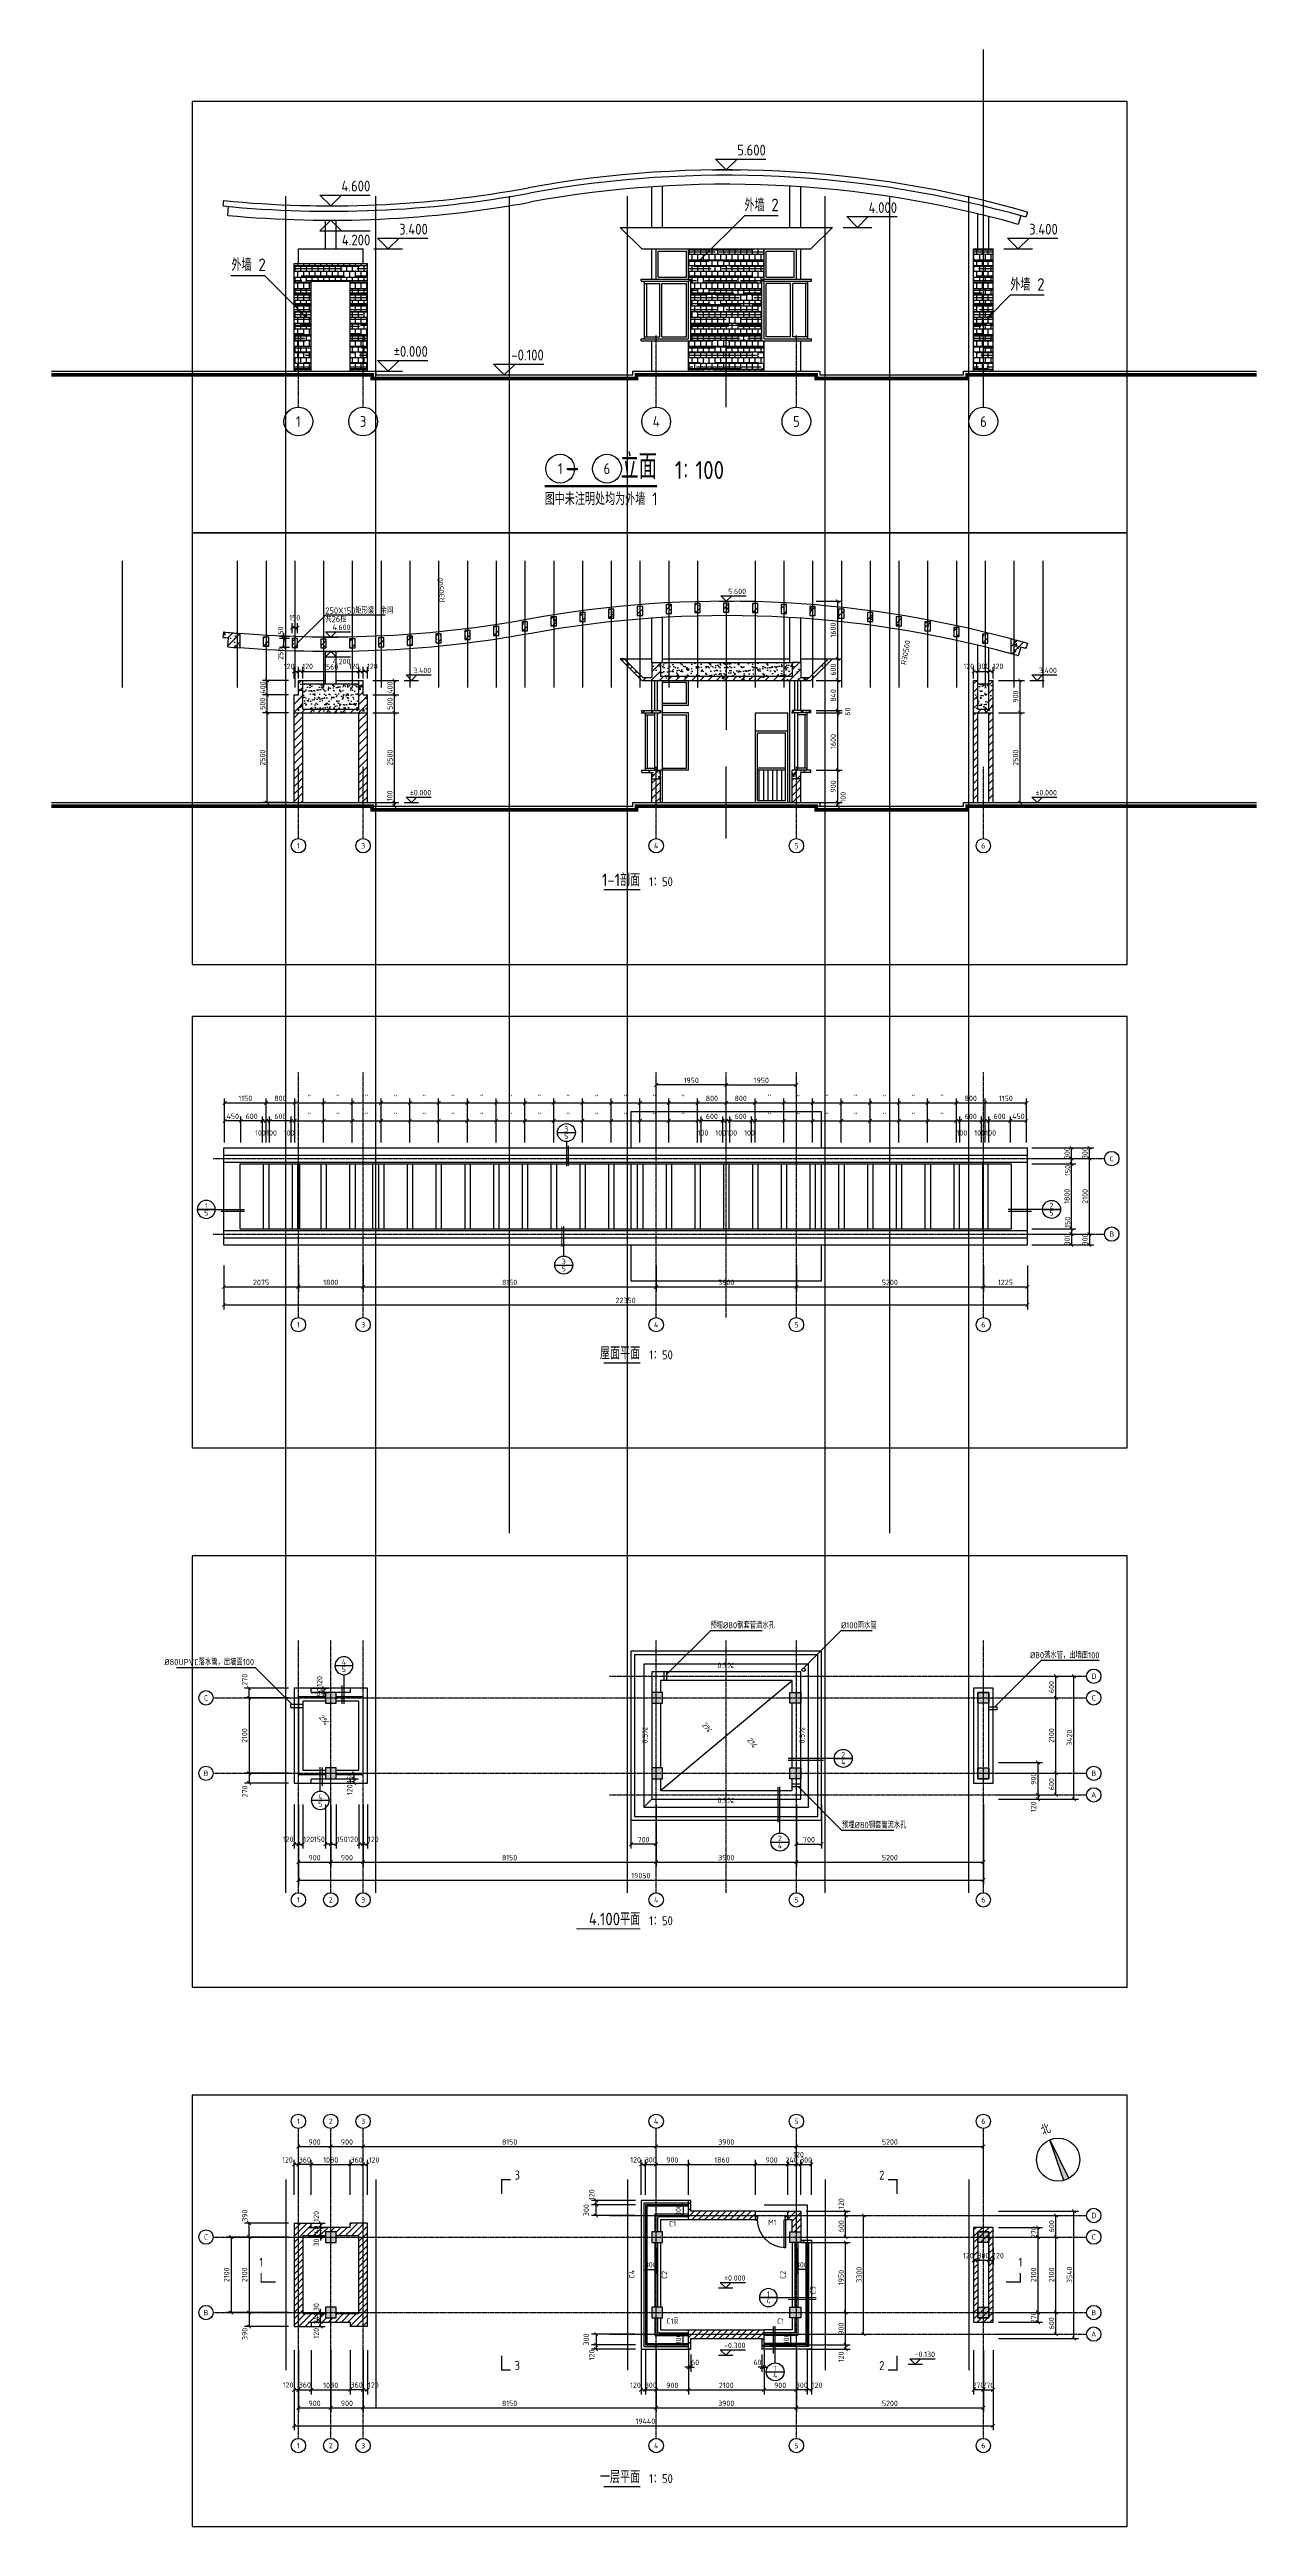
# Model space of a CAD drawing. Extents: x 105561 to 193510, y -55932 to 89115.
# Drawn here: x 121012 to 154632, y -55932 to 12969 of the extents above; entities that cross this region are included whole.
import ezdxf
from ezdxf.enums import TextEntityAlignment as Align

# ---------------------------------------------------------------- set-up
doc = ezdxf.new("R2010")
doc.units = 0
doc.header["$LTSCALE"] = 10
doc.header["$MEASUREMENT"] = 0
doc.header["$PDMODE"] = 3
doc.linetypes.add('CENTER2', pattern=[1.125, 0.75, -0.125, 0.125, -0.125])
doc.linetypes.add('HIDDEN', pattern=[0.375, 0.25, -0.125])
doc.layers.get('0').update_dxf_attribs({"linetype": 'CONTINUOUS'})
doc.layers.get('DEFPOINTS').update_dxf_attribs({"linetype": 'CONTINUOUS'})
for name, color, linetype in [('填充', 8, 'CONTINUOUS'), ('文字', 1, 'CONTINUOUS'), ('标注', 7, 'CONTINUOUS'), ('结构', 5, 'CONTINUOUS'), ('轴线', 6, 'CENTER2'), ('辅助', 2, 'CONTINUOUS'), ('辅助2', 1, 'CONTINUOUS'), ('门窗', 1, 'CONTINUOUS'), ('门窗楼梯', 7, 'CONTINUOUS')]:
    doc.layers.add(name, color=color, linetype=linetype)
doc.styles.add('GB', font='gbenor.shx', dxfattribs={"bigfont": 'gbcbig.shx'})
doc.dimstyles.new('50', dxfattribs={"dimscale": 50, "dimtxt": 3, "dimasz": 2, "dimexe": 2.5, "dimexo": 3, "dimgap": 1, "dimtad": 1, "dimdec": 0, "dimzin": 12, "dimtxsty": 'GB', "dimblk1": 'ARCHTICK', "dimblk2": 'ARCHTICK', "dimsah": 1, "dimcen": 1, "dimclrd": 256, "dimclre": 256, "dimazin": 3, "dimtfac": 1, "dimtmove": 0, "dimatfit": 3, "dimtolj": 1})
pattern_1 = [(45, (0, 0), (-113.13708, 113.13708), []), (50, (0, 0), (573.8081, -50.2017), [60, -660]), (355, (0, 0), (-111.001, 601.7537), [48, -528]), (100.4514, (47.8, -4.2), (462.8075, 551.5516), [50.9922, -560.9137]), (46.1842, (0, 160), (853.793, -132.4152), [90, -990]), (96.6356, (71.15, 149), (747.73, 779.2943), [76.488, -841.3704]), (351.1842, (0, 160), (747.7296, 779.295), [72, -792]), (21, (80, 120), (477.5256, -322.0951), [60, -660]), (326, (80, 120), (194.6523, 580.12), [48, -528]), (71.4514, (119.8, 93.16), (672.178, 258.0244), [50.9922, -560.9137]), (37.5, (0, 0), (9.72788, 266.31508), [0, -521.6, 0, -536, 0, -530]), (7.5, (0, 0), (210.45563, 315.52937), [0, -305.6, 0, -509.6, 0, -202]), (327.5, (-178.4, 0), (427.05795, -18.0439), [0, -200, 0, -624, 0, -828]), (317.5, (-258.4, 0), (466.5489, 80.084), [0, -260, 0, -414.4, 0, -588])]
pattern_2 = [(0, (0, 2000), (0, 160), []), (90, (0, 2000), (-80, 160), [160, -160])]
pattern_3 = [(0, (0, 2000), (660, 300), [4500, -600, 1500, -300]), (0, (399, 2150), (-300, 399), [900, -99, 1800, -225]), (0, (150, 2255), (1560, 201), [2400, -420, 1200, -300])]
pattern_4 = [(45, (137742.22, -5478.91), (-113.137, 113.137), []), (50, (137742.2, -5478.9), (573.81, -50.2), [60, -660]), (355, (137742.2, -5478.9), (-111, 601.75), [48, -528]), (100.45, (137790.03, -5483.1), (462.8, 551.55), [50.99, -560.91]), (46.184, (137742.2, -5318.9), (853.8, -132.42), [90, -990]), (96.636, (137813.4, -5329.95), (747.73, 779.3), [76.5, -841.37]), (351.184, (137742.2, -5318.9), (747.73, 779.3), [72, -792]), (21, (137822.2, -5358.9), (477.53, -322.1), [60, -660]), (326, (137822.2, -5358.9), (194.65, 580.12), [48, -528]), (71.45, (137862, -5385.75), (672.18, 258.02), [50.99, -560.91]), (37.5, (137742.22, -5478.91), (9.728, 266.315), [0, -521.6, 0, -536, 0, -530]), (7.5, (137742.22, -5478.9), (210.456, 315.53), [0, -305.6, 0, -509.6, 0, -202]), (327.5, (137563.82, -5478.91), (427.058, -18.044), [0, -200, 0, -624, 0, -828]), (317.5, (137483.8, -5478.9), (466.55, 80.084), [0, -260, 0, -414.4, 0, -588])]
pattern_5 = [(45, (137882.22, -7318.91), (-106.066, 106.066), [])]
pattern_6 = [(45, (147840.77, -3775.67), (-113.137, 113.137), []), (50, (147840.77, -3775.67), (573.81, -50.2), [60, -660]), (355, (147840.8, -3775.67), (-111, 601.75), [48, -528]), (100.45, (147888.6, -3779.85), (462.81, 551.55), [50.99, -560.91]), (46.184, (147840.8, -3615.7), (853.8, -132.42), [90, -990]), (96.636, (147911.9, -3626.7), (747.73, 779.3), [76.5, -841.37]), (351.184, (147840.8, -3615.7), (747.73, 779.3), [72, -792]), (21, (147920.77, -3655.67), (477.53, -322.1), [60, -660]), (326, (147920.8, -3655.67), (194.65, 580.12), [48, -528]), (71.45, (147960.56, -3682.5), (672.18, 258.02), [50.99, -560.91]), (37.5, (147840.77, -3775.67), (9.728, 266.315), [0, -521.6, 0, -536, 0, -530]), (7.5, (147840.77, -3775.67), (210.456, 315.53), [0, -305.6, 0, -509.6, 0, -202]), (327.5, (147662.37, -3775.67), (427.058, -18.044), [0, -200, 0, -624, 0, -828]), (317.5, (147582.37, -3775.67), (466.55, 80.084), [0, -260, 0, -414.4, 0, -588])]
pattern_7 = [(37.5, (132467.31, -950.55), (-6.2993, 192.6824), [0, -152, 0, -170, 0, -162.5]), (7.5, (132467.3, -950.55), (176.9777, 282.2146), [0, -82, 0, -137, 0, -52.5]), (327.5, (132344.3, -950.55), (311.4142, 0.5659), [0, -50, 0, -180, 0, -235]), (317.5, (132344.3, -950.55), (300.6127, 87.7676), [0, -25, 0, -118, 0, -135])]

# ---------------------------------------------------------------- blocks, each defined once
blk = doc.blocks.new('_ARCHTICK')
at = {"color": 0, "linetype": 'BYBLOCK', "const_width": 0.25}
blk.add_lwpolyline([(-0.5, -0.5), (0.5, 0.5)], dxfattribs=at)
blk = doc.blocks.new('*D6')
at = {"linetype": 'BYBLOCK'}
for p, q in [((127812, -35972), (127812, -38197)), ((147252, -35972), (147252, -38197)), ((127812, -38072), (147252, -38072))]:
    blk.add_line(p, q, dxfattribs=at)
at = {"layer": 'DEFPOINTS', "color": 0, "linetype": 'BYBLOCK'}
for p in [(127812, -35822), (147252, -35822), (147252, -38072)]:
    blk.add_point(p, dxfattribs=at)
at = {"linetype": 'BYBLOCK', "xscale": 100, "yscale": 100, "zscale": 100, "rotation": 180}
blk.add_blockref('_ARCHTICK', (127812, -38072), dxfattribs=at)
at = {"linetype": 'BYBLOCK', "xscale": 100, "yscale": 100, "zscale": 100}
blk.add_blockref('_ARCHTICK', (147252, -38072), dxfattribs=at)
at = {"color": 0, "linetype": 'BYBLOCK', "insert": (137582, -37947), "char_height": 150, "attachment_point": 5, "style": 'GB'}
blk.add_mtext('\\A1;19440', dxfattribs=at)
blk = doc.blocks.new('*D8')
at = {"linetype": 'BYBLOCK'}
for p, q in [((127932, -25852), (127932, -27577)), ((128832, -25852), (128832, -27577)), ((127932, -27452), (128832, -27452))]:
    blk.add_line(p, q, dxfattribs=at)
at = {"layer": 'DEFPOINTS', "color": 0, "linetype": 'BYBLOCK'}
for p in [(127932, -25702), (128832, -25702), (128832, -27452)]:
    blk.add_point(p, dxfattribs=at)
at = {"linetype": 'BYBLOCK', "xscale": 100, "yscale": 100, "zscale": 100, "rotation": 180}
blk.add_blockref('_ARCHTICK', (127932, -27452), dxfattribs=at)
at = {"linetype": 'BYBLOCK', "xscale": 100, "yscale": 100, "zscale": 100}
blk.add_blockref('_ARCHTICK', (128832, -27452), dxfattribs=at)
at = {"color": 0, "linetype": 'BYBLOCK', "insert": (128382, -27327), "char_height": 150, "attachment_point": 5, "style": 'GB'}
blk.add_mtext('\\A1;900', dxfattribs=at)
blk = doc.blocks.new('*D18')
at = {"linetype": 'BYBLOCK'}
for p, q in [((127812, -25852), (127812, -27077)), ((127932, -25852), (127932, -27077)), ((127932, -26952), (127812, -26952))]:
    blk.add_line(p, q, dxfattribs=at)
at = {"layer": 'DEFPOINTS', "color": 0, "linetype": 'BYBLOCK'}
for p in [(127812, -25702), (127932, -25702), (127812, -26952)]:
    blk.add_point(p, dxfattribs=at)
at = {"linetype": 'BYBLOCK', "xscale": 100, "yscale": 100, "zscale": 100, "rotation": 180}
blk.add_blockref('_ARCHTICK', (127812, -26952), dxfattribs=at)
at = {"linetype": 'BYBLOCK', "xscale": 100, "yscale": 100, "zscale": 100}
blk.add_blockref('_ARCHTICK', (127932, -26952), dxfattribs=at)
at = {"color": 0, "linetype": 'BYBLOCK', "insert": (127646, -26818), "char_height": 150, "attachment_point": 5, "style": 'GB'}
blk.add_mtext('\\A1;120', dxfattribs=at)
blk = doc.blocks.new('轴')
blk.add_circle((0, 0), 4)
blk = doc.blocks.new('*D7')
at = {"linetype": 'BYBLOCK'}
for p, q in [((127662, -22882), (125937, -22882)), ((126062, -22882), (126062, -24982)), ((127662, -24982), (125937, -24982))]:
    blk.add_line(p, q, dxfattribs=at)
at = {"layer": 'DEFPOINTS', "color": 0, "linetype": 'BYBLOCK'}
for p in [(127812, -22882), (126062, -24982), (127812, -24982)]:
    blk.add_point(p, dxfattribs=at)
at = {"linetype": 'BYBLOCK', "xscale": 100, "yscale": 100, "zscale": 100}
for p, rotation in [((126062, -22882), 90), ((126062, -24982), 270)]:
    blk.add_blockref('_ARCHTICK', p, dxfattribs=dict(at, rotation=rotation))
at = {"color": 0, "linetype": 'BYBLOCK', "insert": (125937, -23932), "char_height": 150, "attachment_point": 5, "rotation": 90, "style": 'GB'}
blk.add_mtext('\\A1;2100', dxfattribs=at)
blk = doc.blocks.new('*D12')
at = {"linetype": 'BYBLOCK'}
for p, q in [((147402, -32162), (149627, -32162)), ((149502, -35702), (149502, -32162)), ((147402, -35702), (149627, -35702))]:
    blk.add_line(p, q, dxfattribs=at)
at = {"layer": 'DEFPOINTS', "color": 0, "linetype": 'BYBLOCK'}
for p in [(147252, -32162), (149502, -32162), (147252, -35702)]:
    blk.add_point(p, dxfattribs=at)
at = {"linetype": 'BYBLOCK', "xscale": 100, "yscale": 100, "zscale": 100}
for p, rotation in [((149502, -32162), 90), ((149502, -35702), 270)]:
    blk.add_blockref('_ARCHTICK', p, dxfattribs=dict(at, rotation=rotation))
at = {"color": 0, "linetype": 'BYBLOCK', "insert": (149377, -33932), "char_height": 150, "attachment_point": 5, "rotation": 90, "style": 'GB'}
blk.add_mtext('\\A1;3540', dxfattribs=at)
blk = doc.blocks.new('*D13')
at = {"linetype": 'BYBLOCK'}
for p, q in [((147402, -34982), (149127, -34982)), ((149002, -35582), (149002, -34982)), ((147402, -35582), (149127, -35582))]:
    blk.add_line(p, q, dxfattribs=at)
at = {"layer": 'DEFPOINTS', "color": 0, "linetype": 'BYBLOCK'}
for p in [(147252, -34982), (149002, -34982), (147252, -35582)]:
    blk.add_point(p, dxfattribs=at)
at = {"linetype": 'BYBLOCK', "xscale": 100, "yscale": 100, "zscale": 100}
for p, rotation in [((149002, -34982), 90), ((149002, -35582), 270)]:
    blk.add_blockref('_ARCHTICK', p, dxfattribs=dict(at, rotation=rotation))
at = {"color": 0, "linetype": 'BYBLOCK', "insert": (148877, -35282), "char_height": 150, "attachment_point": 5, "rotation": 90, "style": 'GB'}
blk.add_mtext('\\A1;600', dxfattribs=at)
blk = doc.blocks.new('*D14')
at = {"linetype": 'BYBLOCK'}
for p, q in [((147402, -32882), (148627, -32882)), ((148502, -34982), (148502, -32882)), ((147402, -34982), (148627, -34982))]:
    blk.add_line(p, q, dxfattribs=at)
at = {"layer": 'DEFPOINTS', "color": 0, "linetype": 'BYBLOCK'}
for p in [(147252, -32882), (148502, -32882), (147252, -34982)]:
    blk.add_point(p, dxfattribs=at)
at = {"linetype": 'BYBLOCK', "xscale": 100, "yscale": 100, "zscale": 100}
for p, rotation in [((148502, -32882), 90), ((148502, -34982), 270)]:
    blk.add_blockref('_ARCHTICK', p, dxfattribs=dict(at, rotation=rotation))
at = {"color": 0, "linetype": 'BYBLOCK', "insert": (148377, -33932), "char_height": 150, "attachment_point": 5, "rotation": 90, "style": 'GB'}
blk.add_mtext('\\A1;2100', dxfattribs=at)
blk = doc.blocks.new('*D15')
at = {"linetype": 'BYBLOCK'}
for p, q in [((137732, -25852), (137732, -27077)), ((138632, -25852), (138632, -27077)), ((137732, -26952), (138632, -26952))]:
    blk.add_line(p, q, dxfattribs=at)
at = {"layer": 'DEFPOINTS', "color": 0, "linetype": 'BYBLOCK'}
for p in [(137732, -25702), (138632, -25702), (138632, -26952)]:
    blk.add_point(p, dxfattribs=at)
at = {"linetype": 'BYBLOCK', "xscale": 100, "yscale": 100, "zscale": 100, "rotation": 180}
blk.add_blockref('_ARCHTICK', (137732, -26952), dxfattribs=at)
at = {"linetype": 'BYBLOCK', "xscale": 100, "yscale": 100, "zscale": 100}
blk.add_blockref('_ARCHTICK', (138632, -26952), dxfattribs=at)
at = {"color": 0, "linetype": 'BYBLOCK', "insert": (138182, -26827), "char_height": 150, "attachment_point": 5, "style": 'GB'}
blk.add_mtext('\\A1;900', dxfattribs=at)
blk = doc.blocks.new('M900')
for points in [[(70, 40), (70, 90), (0, 90), (0, 0), (60, 0), (60, 40)], [(60, 0), (60, -780), (100, -780), (100, 0)], [(830, 40), (830, 90), (900, 90), (900, 0), (840, 0), (840, 40)]]:
    blk.add_lwpolyline(points, close=True)
blk.add_arc((60, 0), 780, 270, 0)
blk = doc.blocks.new('*D19')
at = {"linetype": 'BYBLOCK'}
for p, q in [((129732, -25972), (129732, -27697)), ((137882, -25972), (137882, -27697)), ((129732, -27572), (137882, -27572))]:
    blk.add_line(p, q, dxfattribs=at)
at = {"layer": 'DEFPOINTS', "color": 0, "linetype": 'BYBLOCK'}
for p in [(129732, -25822), (137882, -25822), (137882, -27572)]:
    blk.add_point(p, dxfattribs=at)
at = {"linetype": 'BYBLOCK', "xscale": 100, "yscale": 100, "zscale": 100, "rotation": 180}
blk.add_blockref('_ARCHTICK', (129732, -27572), dxfattribs=at)
at = {"linetype": 'BYBLOCK', "xscale": 100, "yscale": 100, "zscale": 100}
blk.add_blockref('_ARCHTICK', (137882, -27572), dxfattribs=at)
at = {"color": 0, "linetype": 'BYBLOCK', "insert": (133807, -27447), "char_height": 150, "attachment_point": 5, "style": 'GB'}
blk.add_mtext('\\A1;8150', dxfattribs=at)
blk = doc.blocks.new('*D20')
at = {"linetype": 'BYBLOCK'}
for p, q in [((137882, -25972), (137882, -27697)), ((141782, -25972), (141782, -27697)), ((137882, -27572), (141782, -27572))]:
    blk.add_line(p, q, dxfattribs=at)
at = {"layer": 'DEFPOINTS', "color": 0, "linetype": 'BYBLOCK'}
for p in [(137882, -25822), (141782, -25822), (141782, -27572)]:
    blk.add_point(p, dxfattribs=at)
at = {"linetype": 'BYBLOCK', "xscale": 100, "yscale": 100, "zscale": 100, "rotation": 180}
blk.add_blockref('_ARCHTICK', (137882, -27572), dxfattribs=at)
at = {"linetype": 'BYBLOCK', "xscale": 100, "yscale": 100, "zscale": 100}
blk.add_blockref('_ARCHTICK', (141782, -27572), dxfattribs=at)
at = {"color": 0, "linetype": 'BYBLOCK', "insert": (139832, -27447), "char_height": 150, "attachment_point": 5, "style": 'GB'}
blk.add_mtext('\\A1;3900', dxfattribs=at)
blk = doc.blocks.new('*D21')
at = {"linetype": 'BYBLOCK'}
for p, q in [((138782, -25972), (138782, -27197)), ((140882, -25972), (140882, -27197)), ((138782, -27072), (140882, -27072))]:
    blk.add_line(p, q, dxfattribs=at)
at = {"layer": 'DEFPOINTS', "color": 0, "linetype": 'BYBLOCK'}
for p in [(138782, -25822), (140882, -25822), (140882, -27072)]:
    blk.add_point(p, dxfattribs=at)
at = {"linetype": 'BYBLOCK', "xscale": 100, "yscale": 100, "zscale": 100, "rotation": 180}
blk.add_blockref('_ARCHTICK', (138782, -27072), dxfattribs=at)
at = {"linetype": 'BYBLOCK', "xscale": 100, "yscale": 100, "zscale": 100}
blk.add_blockref('_ARCHTICK', (140882, -27072), dxfattribs=at)
at = {"color": 0, "linetype": 'BYBLOCK', "insert": (139832, -26947), "char_height": 150, "attachment_point": 5, "style": 'GB'}
blk.add_mtext('\\A1;2100', dxfattribs=at)
blk = doc.blocks.new('*D22')
at = {"linetype": 'BYBLOCK'}
for p, q in [((141032, -25852), (141032, -27077)), ((141932, -25852), (141932, -27077)), ((141032, -26952), (141932, -26952))]:
    blk.add_line(p, q, dxfattribs=at)
at = {"layer": 'DEFPOINTS', "color": 0, "linetype": 'BYBLOCK'}
for p in [(141032, -25702), (141932, -25702), (141932, -26952)]:
    blk.add_point(p, dxfattribs=at)
at = {"linetype": 'BYBLOCK', "xscale": 100, "yscale": 100, "zscale": 100, "rotation": 180}
blk.add_blockref('_ARCHTICK', (141032, -26952), dxfattribs=at)
at = {"linetype": 'BYBLOCK', "xscale": 100, "yscale": 100, "zscale": 100}
blk.add_blockref('_ARCHTICK', (141932, -26952), dxfattribs=at)
at = {"color": 0, "linetype": 'BYBLOCK', "insert": (141482, -26827), "char_height": 150, "attachment_point": 5, "style": 'GB'}
blk.add_mtext('\\A1;900', dxfattribs=at)
blk = doc.blocks.new('*D23')
at = {"linetype": 'BYBLOCK'}
for p, q in [((147402, -32882), (149127, -32882)), ((149002, -34982), (149002, -32882)), ((147402, -34982), (149127, -34982))]:
    blk.add_line(p, q, dxfattribs=at)
at = {"layer": 'DEFPOINTS', "color": 0, "linetype": 'BYBLOCK'}
for p in [(147252, -32882), (149002, -32882), (147252, -34982)]:
    blk.add_point(p, dxfattribs=at)
at = {"linetype": 'BYBLOCK', "xscale": 100, "yscale": 100, "zscale": 100}
for p, rotation in [((149002, -32882), 90), ((149002, -34982), 270)]:
    blk.add_blockref('_ARCHTICK', p, dxfattribs=dict(at, rotation=rotation))
at = {"color": 0, "linetype": 'BYBLOCK', "insert": (148877, -33932), "char_height": 150, "attachment_point": 5, "rotation": 90, "style": 'GB'}
blk.add_mtext('\\A1;2100', dxfattribs=at)
blk = doc.blocks.new('*D24')
at = {"linetype": 'BYBLOCK'}
for p, q in [((147402, -32282), (149127, -32282)), ((149002, -32882), (149002, -32282)), ((147402, -32882), (149127, -32882))]:
    blk.add_line(p, q, dxfattribs=at)
at = {"layer": 'DEFPOINTS', "color": 0, "linetype": 'BYBLOCK'}
for p in [(147252, -32282), (149002, -32282), (147252, -32882)]:
    blk.add_point(p, dxfattribs=at)
at = {"linetype": 'BYBLOCK', "xscale": 100, "yscale": 100, "zscale": 100}
for p, rotation in [((149002, -32282), 90), ((149002, -32882), 270)]:
    blk.add_blockref('_ARCHTICK', p, dxfattribs=dict(at, rotation=rotation))
at = {"color": 0, "linetype": 'BYBLOCK', "insert": (148877, -32582), "char_height": 150, "attachment_point": 5, "rotation": 90, "style": 'GB'}
blk.add_mtext('\\A1;600', dxfattribs=at)
blk = doc.blocks.new('*D25')
at = {"linetype": 'BYBLOCK'}
for p, q in [((128292, -25852), (128292, -27077)), ((129372, -25852), (129372, -27077)), ((128292, -26952), (129372, -26952))]:
    blk.add_line(p, q, dxfattribs=at)
at = {"layer": 'DEFPOINTS', "color": 0, "linetype": 'BYBLOCK'}
for p in [(128292, -25702), (129372, -25702), (129372, -26952)]:
    blk.add_point(p, dxfattribs=at)
at = {"linetype": 'BYBLOCK', "xscale": 100, "yscale": 100, "zscale": 100, "rotation": 180}
blk.add_blockref('_ARCHTICK', (128292, -26952), dxfattribs=at)
at = {"linetype": 'BYBLOCK', "xscale": 100, "yscale": 100, "zscale": 100}
blk.add_blockref('_ARCHTICK', (129372, -26952), dxfattribs=at)
at = {"color": 0, "linetype": 'BYBLOCK', "insert": (128832, -26827), "char_height": 150, "attachment_point": 5, "style": 'GB'}
blk.add_mtext('\\A1;1080', dxfattribs=at)
blk = doc.blocks.new('*D26')
at = {"linetype": 'BYBLOCK'}
for p, q in [((127932, -25852), (127932, -27577)), ((128832, -25852), (128832, -27577)), ((127932, -27452), (128832, -27452))]:
    blk.add_line(p, q, dxfattribs=at)
at = {"layer": 'DEFPOINTS', "color": 0, "linetype": 'BYBLOCK'}
for p in [(127932, -25702), (128832, -25702), (128832, -27452)]:
    blk.add_point(p, dxfattribs=at)
at = {"linetype": 'BYBLOCK', "xscale": 100, "yscale": 100, "zscale": 100, "rotation": 180}
blk.add_blockref('_ARCHTICK', (127932, -27452), dxfattribs=at)
at = {"linetype": 'BYBLOCK', "xscale": 100, "yscale": 100, "zscale": 100}
blk.add_blockref('_ARCHTICK', (128832, -27452), dxfattribs=at)
at = {"color": 0, "linetype": 'BYBLOCK', "insert": (128382, -27327), "char_height": 150, "attachment_point": 5, "style": 'GB'}
blk.add_mtext('\\A1;900', dxfattribs=at)
blk = doc.blocks.new('*D27')
at = {"linetype": 'BYBLOCK'}
for p, q in [((127932, -25852), (127932, -27077)), ((128292, -25852), (128292, -27077)), ((127932, -26952), (128292, -26952))]:
    blk.add_line(p, q, dxfattribs=at)
at = {"layer": 'DEFPOINTS', "color": 0, "linetype": 'BYBLOCK'}
for p in [(127932, -25702), (128292, -25702), (128292, -26952)]:
    blk.add_point(p, dxfattribs=at)
at = {"linetype": 'BYBLOCK', "xscale": 100, "yscale": 100, "zscale": 100, "rotation": 180}
blk.add_blockref('_ARCHTICK', (127932, -26952), dxfattribs=at)
at = {"linetype": 'BYBLOCK', "xscale": 100, "yscale": 100, "zscale": 100}
blk.add_blockref('_ARCHTICK', (128292, -26952), dxfattribs=at)
at = {"color": 0, "linetype": 'BYBLOCK', "insert": (128112, -26816), "char_height": 150, "attachment_point": 5, "style": 'GB'}
blk.add_mtext('\\A1;360', dxfattribs=at)
blk = doc.blocks.new('*D28')
at = {"linetype": 'BYBLOCK'}
for p, q in [((129372, -25852), (129372, -27077)), ((129732, -25852), (129732, -27077)), ((129732, -26952), (129372, -26952))]:
    blk.add_line(p, q, dxfattribs=at)
at = {"layer": 'DEFPOINTS', "color": 0, "linetype": 'BYBLOCK'}
for p in [(129372, -25702), (129732, -25702), (129372, -26952)]:
    blk.add_point(p, dxfattribs=at)
at = {"linetype": 'BYBLOCK', "xscale": 100, "yscale": 100, "zscale": 100}
for p, rotation in [((129372, -26952), 179.9999999999994), ((129732, -26952), 359.9999999999994)]:
    blk.add_blockref('_ARCHTICK', p, dxfattribs=dict(at, rotation=rotation))
at = {"color": 0, "linetype": 'BYBLOCK', "insert": (129552, -26816), "char_height": 150, "attachment_point": 5, "style": 'GB'}
blk.add_mtext('\\A1;360', dxfattribs=at)
blk = doc.blocks.new('*D29')
at = {"linetype": 'BYBLOCK'}
for p, q in [((129732, -25852), (129732, -27077)), ((129852, -25852), (129852, -27077)), ((129732, -26952), (129852, -26952))]:
    blk.add_line(p, q, dxfattribs=at)
at = {"layer": 'DEFPOINTS', "color": 0, "linetype": 'BYBLOCK'}
for p in [(129732, -25702), (129852, -25702), (129852, -26952)]:
    blk.add_point(p, dxfattribs=at)
at = {"linetype": 'BYBLOCK', "xscale": 100, "yscale": 100, "zscale": 100, "rotation": 180}
blk.add_blockref('_ARCHTICK', (129732, -26952), dxfattribs=at)
at = {"linetype": 'BYBLOCK', "xscale": 100, "yscale": 100, "zscale": 100}
blk.add_blockref('_ARCHTICK', (129852, -26952), dxfattribs=at)
at = {"color": 0, "linetype": 'BYBLOCK', "insert": (130018, -26818), "char_height": 150, "attachment_point": 5, "style": 'GB'}
blk.add_mtext('\\A1;120', dxfattribs=at)
blk = doc.blocks.new('*D30')
at = {"linetype": 'BYBLOCK'}
for p, q in [((137432, -25852), (137432, -27077)), ((137732, -25852), (137732, -27077)), ((137432, -26952), (137732, -26952))]:
    blk.add_line(p, q, dxfattribs=at)
at = {"layer": 'DEFPOINTS', "color": 0, "linetype": 'BYBLOCK'}
for p in [(137432, -25702), (137732, -25702), (137732, -26952)]:
    blk.add_point(p, dxfattribs=at)
at = {"linetype": 'BYBLOCK', "xscale": 100, "yscale": 100, "zscale": 100, "rotation": 180}
blk.add_blockref('_ARCHTICK', (137432, -26952), dxfattribs=at)
at = {"linetype": 'BYBLOCK', "xscale": 100, "yscale": 100, "zscale": 100}
blk.add_blockref('_ARCHTICK', (137732, -26952), dxfattribs=at)
at = {"color": 0, "linetype": 'BYBLOCK', "insert": (137582, -26823), "char_height": 150, "attachment_point": 5, "style": 'GB'}
blk.add_mtext('\\A1;300', dxfattribs=at)
blk = doc.blocks.new('*D31')
at = {"linetype": 'BYBLOCK'}
for p, q in [((141932, -25852), (141932, -27077)), ((142232, -25852), (142232, -27077)), ((142232, -26952), (141932, -26952))]:
    blk.add_line(p, q, dxfattribs=at)
at = {"layer": 'DEFPOINTS', "color": 0, "linetype": 'BYBLOCK'}
for p in [(141932, -25702), (142232, -25702), (141932, -26952)]:
    blk.add_point(p, dxfattribs=at)
at = {"linetype": 'BYBLOCK', "xscale": 100, "yscale": 100, "zscale": 100, "rotation": 180}
blk.add_blockref('_ARCHTICK', (141932, -26952), dxfattribs=at)
at = {"linetype": 'BYBLOCK', "xscale": 100, "yscale": 100, "zscale": 100}
blk.add_blockref('_ARCHTICK', (142232, -26952), dxfattribs=at)
at = {"color": 0, "linetype": 'BYBLOCK', "insert": (142082, -26823), "char_height": 150, "attachment_point": 5, "style": 'GB'}
blk.add_mtext('\\A1;300', dxfattribs=at)
blk = doc.blocks.new('*D32')
at = {"linetype": 'BYBLOCK'}
for p, q in [((127662, -22882), (126437, -22882)), ((126562, -22882), (126562, -24982)), ((127662, -24982), (126437, -24982))]:
    blk.add_line(p, q, dxfattribs=at)
at = {"layer": 'DEFPOINTS', "color": 0, "linetype": 'BYBLOCK'}
for p in [(127812, -22882), (126562, -24982), (127812, -24982)]:
    blk.add_point(p, dxfattribs=at)
at = {"linetype": 'BYBLOCK', "xscale": 100, "yscale": 100, "zscale": 100}
for p, rotation in [((126562, -22882), 90), ((126562, -24982), 270)]:
    blk.add_blockref('_ARCHTICK', p, dxfattribs=dict(at, rotation=rotation))
at = {"color": 0, "linetype": 'BYBLOCK', "insert": (126437, -23932), "char_height": 150, "attachment_point": 5, "rotation": 90, "style": 'GB'}
blk.add_mtext('\\A1;2100', dxfattribs=at)
blk = doc.blocks.new('*D33')
at = {"linetype": 'BYBLOCK'}
for p, q in [((127932, -25852), (127932, -28077)), ((146982, -25852), (146982, -28077)), ((127932, -27952), (146982, -27952))]:
    blk.add_line(p, q, dxfattribs=at)
at = {"layer": 'DEFPOINTS', "color": 0, "linetype": 'BYBLOCK'}
for p in [(127932, -25702), (146982, -25702), (146982, -27952)]:
    blk.add_point(p, dxfattribs=at)
at = {"linetype": 'BYBLOCK', "xscale": 100, "yscale": 100, "zscale": 100, "rotation": 180}
blk.add_blockref('_ARCHTICK', (127932, -27952), dxfattribs=at)
at = {"linetype": 'BYBLOCK', "xscale": 100, "yscale": 100, "zscale": 100}
blk.add_blockref('_ARCHTICK', (146982, -27952), dxfattribs=at)
at = {"color": 0, "linetype": 'BYBLOCK', "insert": (137457, -27827), "char_height": 150, "attachment_point": 5, "style": 'GB'}
blk.add_mtext('\\A1;19050', dxfattribs=at)
blk = doc.blocks.new('*D44')
at = {"linetype": 'BYBLOCK'}
for p, q in [((128832, -25852), (128832, -27577)), ((129732, -25852), (129732, -27577)), ((128832, -27452), (129732, -27452))]:
    blk.add_line(p, q, dxfattribs=at)
at = {"layer": 'DEFPOINTS', "color": 0, "linetype": 'BYBLOCK'}
for p in [(128832, -25702), (129732, -25702), (129732, -27452)]:
    blk.add_point(p, dxfattribs=at)
at = {"linetype": 'BYBLOCK', "xscale": 100, "yscale": 100, "zscale": 100, "rotation": 180}
blk.add_blockref('_ARCHTICK', (128832, -27452), dxfattribs=at)
at = {"linetype": 'BYBLOCK', "xscale": 100, "yscale": 100, "zscale": 100}
blk.add_blockref('_ARCHTICK', (129732, -27452), dxfattribs=at)
at = {"color": 0, "linetype": 'BYBLOCK', "insert": (129282, -27327), "char_height": 150, "attachment_point": 5, "style": 'GB'}
blk.add_mtext('\\A1;900', dxfattribs=at)
blk = doc.blocks.new('*D46')
at = {"linetype": 'BYBLOCK'}
for p, q in [((127662, -22612), (126437, -22612)), ((126562, -22882), (126562, -22612)), ((127662, -22882), (126437, -22882))]:
    blk.add_line(p, q, dxfattribs=at)
at = {"layer": 'DEFPOINTS', "color": 0, "linetype": 'BYBLOCK'}
for p in [(126562, -22612), (127812, -22612), (127812, -22882)]:
    blk.add_point(p, dxfattribs=at)
at = {"linetype": 'BYBLOCK', "xscale": 100, "yscale": 100, "zscale": 100}
for p, rotation in [((126562, -22612), 90), ((126562, -22882), 270)]:
    blk.add_blockref('_ARCHTICK', p, dxfattribs=dict(at, rotation=rotation))
at = {"color": 0, "linetype": 'BYBLOCK', "insert": (126442, -22378), "char_height": 150, "attachment_point": 5, "rotation": 90, "style": 'GB'}
blk.add_mtext('\\A1;270', dxfattribs=at)
blk = doc.blocks.new('*D45')
at = {"linetype": 'BYBLOCK'}
for p, q in [((127662, -22882), (126437, -22882)), ((126562, -22882), (126562, -24982)), ((127662, -24982), (126437, -24982))]:
    blk.add_line(p, q, dxfattribs=at)
at = {"layer": 'DEFPOINTS', "color": 0, "linetype": 'BYBLOCK'}
for p in [(127812, -22882), (126562, -24982), (127812, -24982)]:
    blk.add_point(p, dxfattribs=at)
at = {"linetype": 'BYBLOCK', "xscale": 100, "yscale": 100, "zscale": 100}
for p, rotation in [((126562, -22882), 90), ((126562, -24982), 270)]:
    blk.add_blockref('_ARCHTICK', p, dxfattribs=dict(at, rotation=rotation))
at = {"color": 0, "linetype": 'BYBLOCK', "insert": (126437, -23932), "char_height": 150, "attachment_point": 5, "rotation": 90, "style": 'GB'}
blk.add_mtext('\\A1;2100', dxfattribs=at)
blk = doc.blocks.new('*D35')
at = {"linetype": 'BYBLOCK'}
for p, q in [((127812, -25852), (127812, -27077)), ((127932, -25852), (127932, -27077)), ((127932, -26952), (127812, -26952))]:
    blk.add_line(p, q, dxfattribs=at)
at = {"layer": 'DEFPOINTS', "color": 0, "linetype": 'BYBLOCK'}
for p in [(127812, -25702), (127932, -25702), (127812, -26952)]:
    blk.add_point(p, dxfattribs=at)
at = {"linetype": 'BYBLOCK', "xscale": 100, "yscale": 100, "zscale": 100, "rotation": 180}
blk.add_blockref('_ARCHTICK', (127812, -26952), dxfattribs=at)
at = {"linetype": 'BYBLOCK', "xscale": 100, "yscale": 100, "zscale": 100}
blk.add_blockref('_ARCHTICK', (127932, -26952), dxfattribs=at)
at = {"color": 0, "linetype": 'BYBLOCK', "insert": (127646, -26818), "char_height": 150, "attachment_point": 5, "style": 'GB'}
blk.add_mtext('\\A1;120', dxfattribs=at)
blk = doc.blocks.new('*D34')
at = {"linetype": 'BYBLOCK'}
for p, q in [((127932, -25852), (127932, -27577)), ((128832, -25852), (128832, -27577)), ((127932, -27452), (128832, -27452))]:
    blk.add_line(p, q, dxfattribs=at)
at = {"layer": 'DEFPOINTS', "color": 0, "linetype": 'BYBLOCK'}
for p in [(127932, -25702), (128832, -25702), (128832, -27452)]:
    blk.add_point(p, dxfattribs=at)
at = {"linetype": 'BYBLOCK', "xscale": 100, "yscale": 100, "zscale": 100, "rotation": 180}
blk.add_blockref('_ARCHTICK', (127932, -27452), dxfattribs=at)
at = {"linetype": 'BYBLOCK', "xscale": 100, "yscale": 100, "zscale": 100}
blk.add_blockref('_ARCHTICK', (128832, -27452), dxfattribs=at)
at = {"color": 0, "linetype": 'BYBLOCK', "insert": (128382, -27327), "char_height": 150, "attachment_point": 5, "style": 'GB'}
blk.add_mtext('\\A1;900', dxfattribs=at)
blk = doc.blocks.new('*D40')
at = {"linetype": 'BYBLOCK'}
for p, q in [((129732, -25852), (129732, -27577)), ((137882, -25852), (137882, -27577)), ((129732, -27452), (137882, -27452))]:
    blk.add_line(p, q, dxfattribs=at)
at = {"layer": 'DEFPOINTS', "color": 0, "linetype": 'BYBLOCK'}
for p in [(129732, -25702), (137882, -25702), (137882, -27452)]:
    blk.add_point(p, dxfattribs=at)
at = {"linetype": 'BYBLOCK', "xscale": 100, "yscale": 100, "zscale": 100, "rotation": 180}
blk.add_blockref('_ARCHTICK', (129732, -27452), dxfattribs=at)
at = {"linetype": 'BYBLOCK', "xscale": 100, "yscale": 100, "zscale": 100}
blk.add_blockref('_ARCHTICK', (137882, -27452), dxfattribs=at)
at = {"color": 0, "linetype": 'BYBLOCK', "insert": (133807, -27327), "char_height": 150, "attachment_point": 5, "style": 'GB'}
blk.add_mtext('\\A1;8150', dxfattribs=at)
blk = doc.blocks.new('*D41')
at = {"linetype": 'BYBLOCK'}
for p, q in [((137882, -15852), (137882, -17577)), ((141782, -15852), (141782, -17577)), ((137882, -17452), (141782, -17452))]:
    blk.add_line(p, q, dxfattribs=at)
at = {"layer": 'DEFPOINTS', "color": 0, "linetype": 'BYBLOCK'}
for p in [(137882, -15702), (141782, -15702), (141782, -17452)]:
    blk.add_point(p, dxfattribs=at)
at = {"linetype": 'BYBLOCK', "xscale": 100, "yscale": 100, "zscale": 100, "rotation": 180}
blk.add_blockref('_ARCHTICK', (137882, -17452), dxfattribs=at)
at = {"linetype": 'BYBLOCK', "xscale": 100, "yscale": 100, "zscale": 100}
blk.add_blockref('_ARCHTICK', (141782, -17452), dxfattribs=at)
at = {"color": 0, "linetype": 'BYBLOCK', "insert": (139832, -17327), "char_height": 150, "attachment_point": 5, "style": 'GB'}
blk.add_mtext('\\A1;3900', dxfattribs=at)
blk = doc.blocks.new('*D43')
at = {"linetype": 'BYBLOCK'}
for p, q in [((147352, -22282), (149077, -22282)), ((148952, -22882), (148952, -22282)), ((147352, -22882), (149077, -22882))]:
    blk.add_line(p, q, dxfattribs=at)
at = {"layer": 'DEFPOINTS', "color": 0, "linetype": 'BYBLOCK'}
for p in [(147202, -22282), (148952, -22282), (147202, -22882)]:
    blk.add_point(p, dxfattribs=at)
at = {"linetype": 'BYBLOCK', "xscale": 100, "yscale": 100, "zscale": 100}
for p, rotation in [((148952, -22282), 90), ((148952, -22882), 270)]:
    blk.add_blockref('_ARCHTICK', p, dxfattribs=dict(at, rotation=rotation))
at = {"color": 0, "linetype": 'BYBLOCK', "insert": (148827, -22582), "char_height": 150, "attachment_point": 5, "rotation": 90, "style": 'GB'}
blk.add_mtext('\\A1;600', dxfattribs=at)
blk = doc.blocks.new('*D42')
at = {"linetype": 'BYBLOCK'}
for p, q in [((147352, -22882), (149077, -22882)), ((148952, -24982), (148952, -22882)), ((147352, -24982), (149077, -24982))]:
    blk.add_line(p, q, dxfattribs=at)
at = {"layer": 'DEFPOINTS', "color": 0, "linetype": 'BYBLOCK'}
for p in [(147202, -22882), (148952, -22882), (147202, -24982)]:
    blk.add_point(p, dxfattribs=at)
at = {"linetype": 'BYBLOCK', "xscale": 100, "yscale": 100, "zscale": 100}
for p, rotation in [((148952, -22882), 90), ((148952, -24982), 270)]:
    blk.add_blockref('_ARCHTICK', p, dxfattribs=dict(at, rotation=rotation))
at = {"color": 0, "linetype": 'BYBLOCK', "insert": (148827, -23932), "char_height": 150, "attachment_point": 5, "rotation": 90, "style": 'GB'}
blk.add_mtext('\\A1;2100', dxfattribs=at)
blk = doc.blocks.new('*D39')
at = {"linetype": 'BYBLOCK'}
for p, q in [((147352, -24682), (148577, -24682)), ((148452, -25582), (148452, -24682)), ((147352, -25582), (148577, -25582))]:
    blk.add_line(p, q, dxfattribs=at)
at = {"layer": 'DEFPOINTS', "color": 0, "linetype": 'BYBLOCK'}
for p in [(147202, -24682), (148452, -24682), (147202, -25582)]:
    blk.add_point(p, dxfattribs=at)
at = {"linetype": 'BYBLOCK', "xscale": 100, "yscale": 100, "zscale": 100}
for p, rotation in [((148452, -24682), 90), ((148452, -25582), 270)]:
    blk.add_blockref('_ARCHTICK', p, dxfattribs=dict(at, rotation=rotation))
at = {"color": 0, "linetype": 'BYBLOCK', "insert": (148327, -25132), "char_height": 150, "attachment_point": 5, "rotation": 90, "style": 'GB'}
blk.add_mtext('\\A1;900', dxfattribs=at)
blk = doc.blocks.new('*D38')
at = {"linetype": 'BYBLOCK'}
for p, q in [((147082, -25582), (148307, -25582)), ((147082, -25702), (148307, -25702)), ((148182, -25582), (148182, -25702))]:
    blk.add_line(p, q, dxfattribs=at)
at = {"layer": 'DEFPOINTS', "color": 0, "linetype": 'BYBLOCK'}
for p in [(146932, -25582), (146932, -25702), (148182, -25702)]:
    blk.add_point(p, dxfattribs=at)
at = {"linetype": 'BYBLOCK', "xscale": 100, "yscale": 100, "zscale": 100}
for p, rotation in [((148182, -25582), 90), ((148182, -25702), 270)]:
    blk.add_blockref('_ARCHTICK', p, dxfattribs=dict(at, rotation=rotation))
at = {"color": 0, "linetype": 'BYBLOCK', "insert": (148058, -25914), "char_height": 150, "attachment_point": 5, "rotation": 90, "style": 'GB'}
blk.add_mtext('\\A1;120', dxfattribs=at)
blk = doc.blocks.new('*D37')
at = {"linetype": 'BYBLOCK'}
for p, q in [((147352, -24982), (149077, -24982)), ((148952, -25582), (148952, -24982)), ((147352, -25582), (149077, -25582))]:
    blk.add_line(p, q, dxfattribs=at)
at = {"layer": 'DEFPOINTS', "color": 0, "linetype": 'BYBLOCK'}
for p in [(147202, -24982), (148952, -24982), (147202, -25582)]:
    blk.add_point(p, dxfattribs=at)
at = {"linetype": 'BYBLOCK', "xscale": 100, "yscale": 100, "zscale": 100}
for p, rotation in [((148952, -24982), 90), ((148952, -25582), 270)]:
    blk.add_blockref('_ARCHTICK', p, dxfattribs=dict(at, rotation=rotation))
at = {"color": 0, "linetype": 'BYBLOCK', "insert": (148827, -25282), "char_height": 150, "attachment_point": 5, "rotation": 90, "style": 'GB'}
blk.add_mtext('\\A1;600', dxfattribs=at)
blk = doc.blocks.new('*D36')
at = {"linetype": 'BYBLOCK'}
for p, q in [((147352, -22282), (149577, -22282)), ((149452, -25702), (149452, -22282)), ((147352, -25702), (149577, -25702))]:
    blk.add_line(p, q, dxfattribs=at)
at = {"layer": 'DEFPOINTS', "color": 0, "linetype": 'BYBLOCK'}
for p in [(147202, -22282), (149452, -22282), (147202, -25702)]:
    blk.add_point(p, dxfattribs=at)
at = {"linetype": 'BYBLOCK', "xscale": 100, "yscale": 100, "zscale": 100}
for p, rotation in [((149452, -22282), 90), ((149452, -25702), 270)]:
    blk.add_blockref('_ARCHTICK', p, dxfattribs=dict(at, rotation=rotation))
at = {"color": 0, "linetype": 'BYBLOCK', "insert": (149327, -23992), "char_height": 150, "attachment_point": 5, "rotation": 90, "style": 'GB'}
blk.add_mtext('\\A1;3420', dxfattribs=at)
blk = doc.blocks.new('*D47')
at = {"linetype": 'BYBLOCK'}
for p, q in [((147402, -32612), (148627, -32612)), ((147402, -32882), (148627, -32882)), ((148502, -32882), (148502, -32612))]:
    blk.add_line(p, q, dxfattribs=at)
at = {"layer": 'DEFPOINTS', "color": 0, "linetype": 'BYBLOCK'}
for p in [(147252, -32612), (147252, -32882), (148502, -32612)]:
    blk.add_point(p, dxfattribs=at)
at = {"linetype": 'BYBLOCK', "xscale": 100, "yscale": 100, "zscale": 100}
for p, rotation in [((148502, -32612), 90), ((148502, -32882), 270)]:
    blk.add_blockref('_ARCHTICK', p, dxfattribs=dict(at, rotation=rotation))
at = {"color": 0, "linetype": 'BYBLOCK', "insert": (148386, -32747), "char_height": 150, "attachment_point": 5, "rotation": 90, "style": 'GB'}
blk.add_mtext('\\A1;270', dxfattribs=at)
blk = doc.blocks.new('*D48')
at = {"linetype": 'BYBLOCK'}
for p, q in [((147402, -34982), (148627, -34982)), ((148502, -35252), (148502, -34982)), ((147402, -35252), (148627, -35252))]:
    blk.add_line(p, q, dxfattribs=at)
at = {"layer": 'DEFPOINTS', "color": 0, "linetype": 'BYBLOCK'}
for p in [(147252, -34982), (148502, -34982), (147252, -35252)]:
    blk.add_point(p, dxfattribs=at)
at = {"linetype": 'BYBLOCK', "xscale": 100, "yscale": 100, "zscale": 100}
for p, rotation in [((148502, -34982), 90), ((148502, -35252), 270)]:
    blk.add_blockref('_ARCHTICK', p, dxfattribs=dict(at, rotation=rotation))
at = {"color": 0, "linetype": 'BYBLOCK', "insert": (148379, -35117), "char_height": 150, "attachment_point": 5, "rotation": 90, "style": 'GB'}
blk.add_mtext('\\A1;270', dxfattribs=at)
blk = doc.blocks.new('*D49')
at = {"linetype": 'BYBLOCK'}
for p, q in [((137732, -22432), (137732, -21457)), ((137732, -21582), (138632, -21582)), ((138632, -22432), (138632, -21457))]:
    blk.add_line(p, q, dxfattribs=at)
at = {"layer": 'DEFPOINTS', "color": 0, "linetype": 'BYBLOCK'}
for p in [(138632, -21582), (137732, -22582), (138632, -22582)]:
    blk.add_point(p, dxfattribs=at)
at = {"linetype": 'BYBLOCK', "xscale": 100, "yscale": 100, "zscale": 100, "rotation": 180}
blk.add_blockref('_ARCHTICK', (137732, -21582), dxfattribs=at)
at = {"linetype": 'BYBLOCK', "xscale": 100, "yscale": 100, "zscale": 100}
blk.add_blockref('_ARCHTICK', (138632, -21582), dxfattribs=at)
at = {"color": 0, "linetype": 'BYBLOCK', "insert": (138182, -21457), "char_height": 150, "attachment_point": 5, "style": 'GB'}
blk.add_mtext('\\A1;900', dxfattribs=at)
blk = doc.blocks.new('*D50')
at = {"linetype": 'BYBLOCK'}
for p, q in [((137882, -22432), (137882, -20957)), ((137882, -21082), (141782, -21082)), ((141782, -22432), (141782, -20957))]:
    blk.add_line(p, q, dxfattribs=at)
at = {"layer": 'DEFPOINTS', "color": 0, "linetype": 'BYBLOCK'}
for p in [(141782, -21082), (137882, -22582), (141782, -22582)]:
    blk.add_point(p, dxfattribs=at)
at = {"linetype": 'BYBLOCK', "xscale": 100, "yscale": 100, "zscale": 100, "rotation": 180}
blk.add_blockref('_ARCHTICK', (137882, -21082), dxfattribs=at)
at = {"linetype": 'BYBLOCK', "xscale": 100, "yscale": 100, "zscale": 100}
blk.add_blockref('_ARCHTICK', (141782, -21082), dxfattribs=at)
at = {"color": 0, "linetype": 'BYBLOCK', "insert": (139832, -20957), "char_height": 150, "attachment_point": 5, "style": 'GB'}
blk.add_mtext('\\A1;3900', dxfattribs=at)
blk = doc.blocks.new('*D51')
at = {"linetype": 'BYBLOCK'}
for p, q in [((138782, -22432), (138782, -21457)), ((138782, -21582), (140642, -21582)), ((140642, -22432), (140642, -21457))]:
    blk.add_line(p, q, dxfattribs=at)
at = {"layer": 'DEFPOINTS', "color": 0, "linetype": 'BYBLOCK'}
for p in [(140642, -21582), (138782, -22582), (140642, -22582)]:
    blk.add_point(p, dxfattribs=at)
at = {"linetype": 'BYBLOCK', "xscale": 100, "yscale": 100, "zscale": 100, "rotation": 180}
blk.add_blockref('_ARCHTICK', (138782, -21582), dxfattribs=at)
at = {"linetype": 'BYBLOCK', "xscale": 100, "yscale": 100, "zscale": 100}
blk.add_blockref('_ARCHTICK', (140642, -21582), dxfattribs=at)
at = {"color": 0, "linetype": 'BYBLOCK', "insert": (139712, -21457), "char_height": 150, "attachment_point": 5, "style": 'GB'}
blk.add_mtext('\\A1;1860', dxfattribs=at)
blk = doc.blocks.new('*D52')
at = {"linetype": 'BYBLOCK'}
for p, q in [((141542, -32132), (141542, -31157)), ((141542, -31282), (141782, -31282)), ((141782, -32132), (141782, -31157))]:
    blk.add_line(p, q, dxfattribs=at)
at = {"layer": 'DEFPOINTS', "color": 0, "linetype": 'BYBLOCK'}
for p in [(141782, -31282), (141542, -32282), (141782, -32282)]:
    blk.add_point(p, dxfattribs=at)
at = {"linetype": 'BYBLOCK', "xscale": 100, "yscale": 100, "zscale": 100, "rotation": 180}
blk.add_blockref('_ARCHTICK', (141542, -31282), dxfattribs=at)
at = {"linetype": 'BYBLOCK', "xscale": 100, "yscale": 100, "zscale": 100}
blk.add_blockref('_ARCHTICK', (141782, -31282), dxfattribs=at)
at = {"color": 0, "linetype": 'BYBLOCK', "insert": (141649, -31156), "char_height": 150, "attachment_point": 5, "style": 'GB'}
blk.add_mtext('\\A1;240', dxfattribs=at)
blk = doc.blocks.new('*D53')
at = {"linetype": 'BYBLOCK'}
for p, q in [((140792, -22432), (140792, -21457)), ((140792, -21582), (141692, -21582)), ((141692, -22432), (141692, -21457))]:
    blk.add_line(p, q, dxfattribs=at)
at = {"layer": 'DEFPOINTS', "color": 0, "linetype": 'BYBLOCK'}
for p in [(141692, -21582), (140792, -22582), (141692, -22582)]:
    blk.add_point(p, dxfattribs=at)
at = {"linetype": 'BYBLOCK', "xscale": 100, "yscale": 100, "zscale": 100, "rotation": 180}
blk.add_blockref('_ARCHTICK', (140792, -21582), dxfattribs=at)
at = {"linetype": 'BYBLOCK', "xscale": 100, "yscale": 100, "zscale": 100}
blk.add_blockref('_ARCHTICK', (141692, -21582), dxfattribs=at)
at = {"color": 0, "linetype": 'BYBLOCK', "insert": (141242, -21457), "char_height": 150, "attachment_point": 5, "style": 'GB'}
blk.add_mtext('\\A1;900', dxfattribs=at)
blk = doc.blocks.new('*D54')
at = {"linetype": 'BYBLOCK'}
for p, q in [((127662, -24982), (126437, -24982)), ((127662, -25252), (126437, -25252)), ((126562, -24982), (126562, -25252))]:
    blk.add_line(p, q, dxfattribs=at)
at = {"layer": 'DEFPOINTS', "color": 0, "linetype": 'BYBLOCK'}
for p in [(126562, -25252), (127812, -24982), (127812, -25252)]:
    blk.add_point(p, dxfattribs=at)
at = {"linetype": 'BYBLOCK', "xscale": 100, "yscale": 100, "zscale": 100}
for p, rotation in [((126562, -24982), 90), ((126562, -25252), 270)]:
    blk.add_blockref('_ARCHTICK', p, dxfattribs=dict(at, rotation=rotation))
at = {"color": 0, "linetype": 'BYBLOCK', "insert": (126442, -25486), "char_height": 150, "attachment_point": 5, "rotation": 90, "style": 'GB'}
blk.add_mtext('\\A1;270', dxfattribs=at)
blk = doc.blocks.new('*D55')
at = {"linetype": 'BYBLOCK'}
for p, q in [((127662, -32492), (126437, -32492)), ((127662, -32882), (126437, -32882)), ((126562, -32882), (126562, -32492))]:
    blk.add_line(p, q, dxfattribs=at)
at = {"layer": 'DEFPOINTS', "color": 0, "linetype": 'BYBLOCK'}
for p in [(126562, -32492), (127812, -32492), (127812, -32882)]:
    blk.add_point(p, dxfattribs=at)
at = {"linetype": 'BYBLOCK', "xscale": 100, "yscale": 100, "zscale": 100}
for p, rotation in [((126562, -32492), 90), ((126562, -32882), 270)]:
    blk.add_blockref('_ARCHTICK', p, dxfattribs=dict(at, rotation=rotation))
at = {"color": 0, "linetype": 'BYBLOCK', "insert": (126442, -32288), "char_height": 150, "attachment_point": 5, "rotation": 90, "style": 'GB'}
blk.add_mtext('\\A1;390', dxfattribs=at)
blk = doc.blocks.new('*D56')
at = {"linetype": 'BYBLOCK'}
for p, q in [((127662, -34982), (126437, -34982)), ((126562, -34982), (126562, -35372)), ((127662, -35372), (126437, -35372))]:
    blk.add_line(p, q, dxfattribs=at)
at = {"layer": 'DEFPOINTS', "color": 0, "linetype": 'BYBLOCK'}
for p in [(127812, -34982), (126562, -35372), (127812, -35372)]:
    blk.add_point(p, dxfattribs=at)
at = {"linetype": 'BYBLOCK', "xscale": 100, "yscale": 100, "zscale": 100}
for p, rotation in [((126562, -34982), 90), ((126562, -35372), 270)]:
    blk.add_blockref('_ARCHTICK', p, dxfattribs=dict(at, rotation=rotation))
at = {"color": 0, "linetype": 'BYBLOCK', "insert": (126442, -35576), "char_height": 150, "attachment_point": 5, "rotation": 90, "style": 'GB'}
blk.add_mtext('\\A1;390', dxfattribs=at)
blk = doc.blocks.new('标高')
blk.add_line((-4, 0), (4, 0))
blk.add_lwpolyline([(3, 3), (0, 0), (-3, 3), (11, 3)])
at = {"color": 0, "style": 'GB', "flags": 12}
blk.add_attdef('%%P0.000', text='', height=3, dxfattribs=at).set_placement((11, 5.5), align=Align.MIDDLE_RIGHT)
blk = doc.blocks.new('*D58')
at = {"linetype": 'BYBLOCK'}
for p, q in [((142052, -23032), (143277, -23032)), ((143152, -24982), (143152, -23032)), ((142052, -24982), (143277, -24982))]:
    blk.add_line(p, q, dxfattribs=at)
at = {"layer": 'DEFPOINTS', "color": 0, "linetype": 'BYBLOCK'}
for p in [(141902, -23032), (143152, -23032), (141902, -24982)]:
    blk.add_point(p, dxfattribs=at)
at = {"linetype": 'BYBLOCK', "xscale": 100, "yscale": 100, "zscale": 100}
for p, rotation in [((143152, -23032), 90), ((143152, -24982), 270)]:
    blk.add_blockref('_ARCHTICK', p, dxfattribs=dict(at, rotation=rotation))
at = {"color": 0, "linetype": 'BYBLOCK', "insert": (143027, -24007), "char_height": 150, "attachment_point": 5, "rotation": 90, "style": 'GB'}
blk.add_mtext('\\A1;1950', dxfattribs=at)
blk = doc.blocks.new('*D59')
at = {"linetype": 'BYBLOCK'}
for p, q in [((147352, -22582), (148577, -22582)), ((148452, -23182), (148452, -22582)), ((147352, -23182), (148577, -23182))]:
    blk.add_line(p, q, dxfattribs=at)
at = {"layer": 'DEFPOINTS', "color": 0, "linetype": 'BYBLOCK'}
for p in [(147202, -22582), (148452, -22582), (147202, -23182)]:
    blk.add_point(p, dxfattribs=at)
at = {"linetype": 'BYBLOCK', "xscale": 100, "yscale": 100, "zscale": 100}
for p, rotation in [((148452, -22582), 90), ((148452, -23182), 270)]:
    blk.add_blockref('_ARCHTICK', p, dxfattribs=dict(at, rotation=rotation))
at = {"color": 0, "linetype": 'BYBLOCK', "insert": (148327, -22882), "char_height": 150, "attachment_point": 5, "rotation": 90, "style": 'GB'}
blk.add_mtext('\\A1;600', dxfattribs=at)
blk = doc.blocks.new('*D61')
at = {"linetype": 'BYBLOCK'}
for p, q in [((147352, -22462), (148577, -22462)), ((147352, -22582), (148577, -22582)), ((148452, -22582), (148452, -22462))]:
    blk.add_line(p, q, dxfattribs=at)
at = {"layer": 'DEFPOINTS', "color": 0, "linetype": 'BYBLOCK'}
for p in [(147202, -22462), (147202, -22582), (148452, -22462)]:
    blk.add_point(p, dxfattribs=at)
at = {"linetype": 'BYBLOCK', "xscale": 100, "yscale": 100, "zscale": 100}
for p, rotation in [((148452, -22462), 90), ((148452, -22582), 270)]:
    blk.add_blockref('_ARCHTICK', p, dxfattribs=dict(at, rotation=rotation))
at = {"color": 0, "linetype": 'BYBLOCK', "insert": (148328, -22251), "char_height": 150, "attachment_point": 5, "rotation": 90, "style": 'GB'}
blk.add_mtext('\\A1;120', dxfattribs=at)
blk = doc.blocks.new('*D60')
at = {"linetype": 'BYBLOCK'}
for p, q in [((142202, -24982), (143427, -24982)), ((143302, -25882), (143302, -24982)), ((142202, -25882), (143427, -25882))]:
    blk.add_line(p, q, dxfattribs=at)
at = {"layer": 'DEFPOINTS', "color": 0, "linetype": 'BYBLOCK'}
for p in [(142052, -24982), (143302, -24982), (142052, -25882)]:
    blk.add_point(p, dxfattribs=at)
at = {"linetype": 'BYBLOCK', "xscale": 100, "yscale": 100, "zscale": 100}
for p, rotation in [((143302, -24982), 90), ((143302, -25882), 270)]:
    blk.add_blockref('_ARCHTICK', p, dxfattribs=dict(at, rotation=rotation))
at = {"color": 0, "linetype": 'BYBLOCK', "insert": (143177, -25432), "char_height": 150, "attachment_point": 5, "rotation": 90, "style": 'GB'}
blk.add_mtext('\\A1;900', dxfattribs=at)
blk = doc.blocks.new('肋-砼')
at = {"layer": '填充'}
h = blk.add_hatch(dxfattribs=at)
h.set_pattern_fill('钢筋混凝土,_O', color=256, scale=80)
h.set_pattern_definition([(45, (22.47, -229.48), (-113.14, 113.14), []), (50, (22.47, -229.48), (573.8, -50.2), [60, -660]), (355, (22.47, -229.5), (-111, 601.75), [48, -528]), (100.45, (70.3, -233.66), (462.8, 551.55), [51, -560.9]), (46.18, (22.5, -69.5), (853.8, -132.4), [90, -990]), (96.64, (93.6, -80.5), (747.7, 779.3), [76.5, -841.37]), (351.18, (22.5, -69.5), (747.7, 779.3), [72, -792]), (21, (102.47, -109.48), (477.53, -322.1), [60, -660]), (326, (102.47, -109.5), (194.65, 580.1), [48, -528]), (71.45, (142.26, -136.3), (672.2, 258), [51, -560.9]), (37.5, (22.47, -229.48), (9.73, 266.32), [0, -521.6, 0, -536, 0, -530]), (7.5, (22.47, -229.48), (210.46, 315.53), [0, -305.6, 0, -509.6, 0, -202]), (327.5, (-155.93, -229.48), (427.06, -18.04), [0, -200, 0, -624, 0, -828]), (317.5, (-235.93, -229.48), (466.55, 80.1), [0, -260, 0, -414.4, 0, -588])])
h.paths.add_polyline_path([(-75, -250), (75, -250), (75, 0), (-75, 0)])
at = {"layer": '结构'}
blk.add_lwpolyline([(-75, -250), (75, -250), (75, 0), (-75, 0)], close=True, dxfattribs=at)
blk = doc.blocks.new('*D76')
at = {"linetype": 'BYBLOCK'}
for p, q in [((141782, -35972), (141782, -37697)), ((146982, -35972), (146982, -37697)), ((141782, -37572), (146982, -37572))]:
    blk.add_line(p, q, dxfattribs=at)
at = {"layer": 'DEFPOINTS', "color": 0, "linetype": 'BYBLOCK'}
for p in [(141782, -35822), (146982, -35822), (146982, -37572)]:
    blk.add_point(p, dxfattribs=at)
at = {"linetype": 'BYBLOCK', "xscale": 100, "yscale": 100, "zscale": 100, "rotation": 180}
blk.add_blockref('_ARCHTICK', (141782, -37572), dxfattribs=at)
at = {"linetype": 'BYBLOCK', "xscale": 100, "yscale": 100, "zscale": 100}
blk.add_blockref('_ARCHTICK', (146982, -37572), dxfattribs=at)
at = {"color": 0, "linetype": 'BYBLOCK', "insert": (144382, -37447), "char_height": 150, "attachment_point": 5, "style": 'GB'}
blk.add_mtext('\\A1;5200', dxfattribs=at)
blk = doc.blocks.new('*D77')
at = {"linetype": 'BYBLOCK'}
for p, q in [((141782, -32132), (141782, -31157)), ((141782, -31282), (141902, -31282)), ((141902, -32132), (141902, -31157))]:
    blk.add_line(p, q, dxfattribs=at)
at = {"layer": 'DEFPOINTS', "color": 0, "linetype": 'BYBLOCK'}
for p in [(141902, -31282), (141782, -32282), (141902, -32282)]:
    blk.add_point(p, dxfattribs=at)
at = {"linetype": 'BYBLOCK', "xscale": 100, "yscale": 100, "zscale": 100, "rotation": 180}
blk.add_blockref('_ARCHTICK', (141782, -31282), dxfattribs=at)
at = {"linetype": 'BYBLOCK', "xscale": 100, "yscale": 100, "zscale": 100}
blk.add_blockref('_ARCHTICK', (141902, -31282), dxfattribs=at)
at = {"color": 0, "linetype": 'BYBLOCK', "insert": (141842, -31007), "char_height": 150, "attachment_point": 5, "style": 'GB'}
blk.add_mtext('\\A1;120', dxfattribs=at)
blk = doc.blocks.new('*D78')
at = {"linetype": 'BYBLOCK'}
for p, q in [((141902, -32132), (141902, -31157)), ((141902, -31282), (142202, -31282)), ((142202, -32132), (142202, -31157))]:
    blk.add_line(p, q, dxfattribs=at)
at = {"layer": 'DEFPOINTS', "color": 0, "linetype": 'BYBLOCK'}
for p in [(142202, -31282), (141902, -32282), (142202, -32282)]:
    blk.add_point(p, dxfattribs=at)
at = {"linetype": 'BYBLOCK', "xscale": 100, "yscale": 100, "zscale": 100, "rotation": 180}
blk.add_blockref('_ARCHTICK', (141902, -31282), dxfattribs=at)
at = {"linetype": 'BYBLOCK', "xscale": 100, "yscale": 100, "zscale": 100}
blk.add_blockref('_ARCHTICK', (142202, -31282), dxfattribs=at)
at = {"color": 0, "linetype": 'BYBLOCK', "insert": (142052, -31156), "char_height": 150, "attachment_point": 5, "style": 'GB'}
blk.add_mtext('\\A1;300', dxfattribs=at)
blk = doc.blocks.new('*D79')
at = {"linetype": 'BYBLOCK'}
for p, q in [((141782, -32132), (141782, -30657)), ((141782, -30782), (146982, -30782)), ((146982, -32132), (146982, -30657))]:
    blk.add_line(p, q, dxfattribs=at)
at = {"layer": 'DEFPOINTS', "color": 0, "linetype": 'BYBLOCK'}
for p in [(146982, -30782), (141782, -32282), (146982, -32282)]:
    blk.add_point(p, dxfattribs=at)
at = {"linetype": 'BYBLOCK', "xscale": 100, "yscale": 100, "zscale": 100, "rotation": 180}
blk.add_blockref('_ARCHTICK', (141782, -30782), dxfattribs=at)
at = {"linetype": 'BYBLOCK', "xscale": 100, "yscale": 100, "zscale": 100}
blk.add_blockref('_ARCHTICK', (146982, -30782), dxfattribs=at)
at = {"color": 0, "linetype": 'BYBLOCK', "insert": (144382, -30657), "char_height": 150, "attachment_point": 5, "style": 'GB'}
blk.add_mtext('\\A1;5200', dxfattribs=at)
blk = doc.blocks.new('*D80')
at = {"linetype": 'BYBLOCK'}
for p, q in [((129732, -32132), (129732, -30657)), ((129732, -30782), (137882, -30782)), ((137882, -32132), (137882, -30657))]:
    blk.add_line(p, q, dxfattribs=at)
at = {"layer": 'DEFPOINTS', "color": 0, "linetype": 'BYBLOCK'}
for p in [(137882, -30782), (129732, -32282), (137882, -32282)]:
    blk.add_point(p, dxfattribs=at)
at = {"linetype": 'BYBLOCK', "xscale": 100, "yscale": 100, "zscale": 100, "rotation": 180}
blk.add_blockref('_ARCHTICK', (129732, -30782), dxfattribs=at)
at = {"linetype": 'BYBLOCK', "xscale": 100, "yscale": 100, "zscale": 100}
blk.add_blockref('_ARCHTICK', (137882, -30782), dxfattribs=at)
at = {"color": 0, "linetype": 'BYBLOCK', "insert": (133807, -30657), "char_height": 150, "attachment_point": 5, "style": 'GB'}
blk.add_mtext('\\A1;8150', dxfattribs=at)
blk = doc.blocks.new('*D81')
at = {"linetype": 'BYBLOCK'}
for p, q in [((128832, -32132), (128832, -30657)), ((128832, -30782), (129732, -30782)), ((129732, -32132), (129732, -30657))]:
    blk.add_line(p, q, dxfattribs=at)
at = {"layer": 'DEFPOINTS', "color": 0, "linetype": 'BYBLOCK'}
for p in [(129732, -30782), (128832, -32282), (129732, -32282)]:
    blk.add_point(p, dxfattribs=at)
at = {"linetype": 'BYBLOCK', "xscale": 100, "yscale": 100, "zscale": 100, "rotation": 180}
blk.add_blockref('_ARCHTICK', (128832, -30782), dxfattribs=at)
at = {"linetype": 'BYBLOCK', "xscale": 100, "yscale": 100, "zscale": 100}
blk.add_blockref('_ARCHTICK', (129732, -30782), dxfattribs=at)
at = {"color": 0, "linetype": 'BYBLOCK', "insert": (129282, -30657), "char_height": 150, "attachment_point": 5, "style": 'GB'}
blk.add_mtext('\\A1;900', dxfattribs=at)
blk = doc.blocks.new('*D82')
at = {"linetype": 'BYBLOCK'}
for p, q in [((128832, -32132), (128832, -30657)), ((128832, -30782), (129732, -30782)), ((129732, -32132), (129732, -30657))]:
    blk.add_line(p, q, dxfattribs=at)
at = {"layer": 'DEFPOINTS', "color": 0, "linetype": 'BYBLOCK'}
for p in [(129732, -30782), (128832, -32282), (129732, -32282)]:
    blk.add_point(p, dxfattribs=at)
at = {"linetype": 'BYBLOCK', "xscale": 100, "yscale": 100, "zscale": 100, "rotation": 180}
blk.add_blockref('_ARCHTICK', (128832, -30782), dxfattribs=at)
at = {"linetype": 'BYBLOCK', "xscale": 100, "yscale": 100, "zscale": 100}
blk.add_blockref('_ARCHTICK', (129732, -30782), dxfattribs=at)
at = {"color": 0, "linetype": 'BYBLOCK', "insert": (129282, -30657), "char_height": 150, "attachment_point": 5, "style": 'GB'}
blk.add_mtext('\\A1;900', dxfattribs=at)
blk = doc.blocks.new('*D83')
at = {"linetype": 'BYBLOCK'}
for p, q in [((129372, -32132), (129372, -31157)), ((129372, -31282), (129732, -31282)), ((129732, -32132), (129732, -31157))]:
    blk.add_line(p, q, dxfattribs=at)
at = {"layer": 'DEFPOINTS', "color": 0, "linetype": 'BYBLOCK'}
for p in [(129732, -31282), (129372, -32282), (129732, -32282)]:
    blk.add_point(p, dxfattribs=at)
at = {"linetype": 'BYBLOCK', "xscale": 100, "yscale": 100, "zscale": 100, "rotation": 180}
blk.add_blockref('_ARCHTICK', (129372, -31282), dxfattribs=at)
at = {"linetype": 'BYBLOCK', "xscale": 100, "yscale": 100, "zscale": 100}
blk.add_blockref('_ARCHTICK', (129732, -31282), dxfattribs=at)
at = {"color": 0, "linetype": 'BYBLOCK', "insert": (129552, -31156), "char_height": 150, "attachment_point": 5, "style": 'GB'}
blk.add_mtext('\\A1;360', dxfattribs=at)
blk = doc.blocks.new('*D84')
at = {"linetype": 'BYBLOCK'}
for p, q in [((129732, -32132), (129732, -31157)), ((129732, -31282), (129852, -31282)), ((129852, -32132), (129852, -31157))]:
    blk.add_line(p, q, dxfattribs=at)
at = {"layer": 'DEFPOINTS', "color": 0, "linetype": 'BYBLOCK'}
for p in [(129852, -31282), (129732, -32282), (129852, -32282)]:
    blk.add_point(p, dxfattribs=at)
at = {"linetype": 'BYBLOCK', "xscale": 100, "yscale": 100, "zscale": 100, "rotation": 180}
blk.add_blockref('_ARCHTICK', (129732, -31282), dxfattribs=at)
at = {"linetype": 'BYBLOCK', "xscale": 100, "yscale": 100, "zscale": 100}
blk.add_blockref('_ARCHTICK', (129852, -31282), dxfattribs=at)
at = {"color": 0, "linetype": 'BYBLOCK', "insert": (130037, -31156), "char_height": 150, "attachment_point": 5, "style": 'GB'}
blk.add_mtext('\\A1;120', dxfattribs=at)
blk = doc.blocks.new('*D85')
at = {"linetype": 'BYBLOCK'}
for p, q in [((128292, -32132), (128292, -31157)), ((128292, -31282), (129372, -31282)), ((129372, -32132), (129372, -31157))]:
    blk.add_line(p, q, dxfattribs=at)
at = {"layer": 'DEFPOINTS', "color": 0, "linetype": 'BYBLOCK'}
for p in [(129372, -31282), (128292, -32282), (129372, -32282)]:
    blk.add_point(p, dxfattribs=at)
at = {"linetype": 'BYBLOCK', "xscale": 100, "yscale": 100, "zscale": 100, "rotation": 180}
blk.add_blockref('_ARCHTICK', (128292, -31282), dxfattribs=at)
at = {"linetype": 'BYBLOCK', "xscale": 100, "yscale": 100, "zscale": 100}
blk.add_blockref('_ARCHTICK', (129372, -31282), dxfattribs=at)
at = {"color": 0, "linetype": 'BYBLOCK', "insert": (128832, -31157), "char_height": 150, "attachment_point": 5, "style": 'GB'}
blk.add_mtext('\\A1;1080', dxfattribs=at)
blk = doc.blocks.new('*D86')
at = {"linetype": 'BYBLOCK'}
for p, q in [((127932, -32132), (127932, -31157)), ((128292, -31282), (127932, -31282)), ((128292, -32132), (128292, -31157))]:
    blk.add_line(p, q, dxfattribs=at)
at = {"layer": 'DEFPOINTS', "color": 0, "linetype": 'BYBLOCK'}
for p in [(127932, -31282), (127932, -32282), (128292, -32282)]:
    blk.add_point(p, dxfattribs=at)
at = {"linetype": 'BYBLOCK', "xscale": 100, "yscale": 100, "zscale": 100, "rotation": 180}
blk.add_blockref('_ARCHTICK', (127932, -31282), dxfattribs=at)
at = {"linetype": 'BYBLOCK', "xscale": 100, "yscale": 100, "zscale": 100}
blk.add_blockref('_ARCHTICK', (128292, -31282), dxfattribs=at)
at = {"color": 0, "linetype": 'BYBLOCK', "insert": (128112, -31156), "char_height": 150, "attachment_point": 5, "style": 'GB'}
blk.add_mtext('\\A1;360', dxfattribs=at)
blk = doc.blocks.new('*D87')
at = {"linetype": 'BYBLOCK'}
for p, q in [((127812, -32132), (127812, -31157)), ((127932, -31282), (127812, -31282)), ((127932, -32132), (127932, -31157))]:
    blk.add_line(p, q, dxfattribs=at)
at = {"layer": 'DEFPOINTS', "color": 0, "linetype": 'BYBLOCK'}
for p in [(127812, -31282), (127812, -32282), (127932, -32282)]:
    blk.add_point(p, dxfattribs=at)
at = {"linetype": 'BYBLOCK', "xscale": 100, "yscale": 100, "zscale": 100, "rotation": 180}
blk.add_blockref('_ARCHTICK', (127812, -31282), dxfattribs=at)
at = {"linetype": 'BYBLOCK', "xscale": 100, "yscale": 100, "zscale": 100}
blk.add_blockref('_ARCHTICK', (127932, -31282), dxfattribs=at)
at = {"color": 0, "linetype": 'BYBLOCK', "insert": (127628, -31156), "char_height": 150, "attachment_point": 5, "style": 'GB'}
blk.add_mtext('\\A1;120', dxfattribs=at)
blk = doc.blocks.new('*D88')
at = {"linetype": 'BYBLOCK'}
for p, q in [((128202, -34982), (128677, -34982)), ((128202, -35012), (128677, -35012)), ((128552, -34982), (128552, -34882)), ((128552, -35012), (128552, -34982)), ((128552, -35012), (128552, -34982)), ((128552, -35012), (128552, -35112))]:
    blk.add_line(p, q, dxfattribs=at)
at = {"layer": 'DEFPOINTS', "color": 0, "linetype": 'BYBLOCK'}
for p in [(128052, -34982), (128052, -35012), (128552, -34982)]:
    blk.add_point(p, dxfattribs=at)
at = {"linetype": 'BYBLOCK', "xscale": 100, "yscale": 100, "zscale": 100}
for p, rotation in [((128552, -34982), 270), ((128552, -35012), 90)]:
    blk.add_blockref('_ARCHTICK', p, dxfattribs=dict(at, rotation=rotation))
at = {"color": 0, "linetype": 'BYBLOCK', "insert": (128433, -34830), "char_height": 150, "attachment_point": 5, "rotation": 90, "style": 'GB'}
blk.add_mtext('\\A1;30', dxfattribs=at)
blk = doc.blocks.new('*D89')
at = {"linetype": 'BYBLOCK'}
for p, q in [((128202, -35012), (128677, -35012)), ((128552, -35252), (128552, -35012)), ((128202, -35252), (128677, -35252))]:
    blk.add_line(p, q, dxfattribs=at)
at = {"layer": 'DEFPOINTS', "color": 0, "linetype": 'BYBLOCK'}
for p in [(128052, -35012), (128552, -35012), (128052, -35252)]:
    blk.add_point(p, dxfattribs=at)
at = {"linetype": 'BYBLOCK', "xscale": 100, "yscale": 100, "zscale": 100}
for p, rotation in [((128552, -35012), 90), ((128552, -35252), 270)]:
    blk.add_blockref('_ARCHTICK', p, dxfattribs=dict(at, rotation=rotation))
at = {"color": 0, "linetype": 'BYBLOCK', "insert": (128432, -35132), "char_height": 150, "attachment_point": 5, "rotation": 90, "style": 'GB'}
blk.add_mtext('\\A1;240', dxfattribs=at)
blk = doc.blocks.new('*D90')
at = {"linetype": 'BYBLOCK'}
for p, q in [((128202, -35252), (128677, -35252)), ((128202, -35372), (128677, -35372)), ((128552, -35372), (128552, -35252))]:
    blk.add_line(p, q, dxfattribs=at)
at = {"layer": 'DEFPOINTS', "color": 0, "linetype": 'BYBLOCK'}
for p in [(128052, -35252), (128052, -35372), (128552, -35252)]:
    blk.add_point(p, dxfattribs=at)
at = {"linetype": 'BYBLOCK', "xscale": 100, "yscale": 100, "zscale": 100}
for p, rotation in [((128552, -35252), 90), ((128552, -35372), 270)]:
    blk.add_blockref('_ARCHTICK', p, dxfattribs=dict(at, rotation=rotation))
at = {"color": 0, "linetype": 'BYBLOCK', "insert": (128430, -35560), "char_height": 150, "attachment_point": 5, "rotation": 90, "style": 'GB'}
blk.add_mtext('\\A1;120', dxfattribs=at)
blk = doc.blocks.new('*D93')
at = {"linetype": 'BYBLOCK'}
for p, q in [((128202, -32492), (128677, -32492)), ((128202, -32612), (128677, -32612)), ((128552, -32492), (128552, -32612))]:
    blk.add_line(p, q, dxfattribs=at)
at = {"layer": 'DEFPOINTS', "color": 0, "linetype": 'BYBLOCK'}
for p in [(128052, -32492), (128052, -32612), (128552, -32612)]:
    blk.add_point(p, dxfattribs=at)
at = {"linetype": 'BYBLOCK', "xscale": 100, "yscale": 100, "zscale": 100}
for p, rotation in [((128552, -32492), 90), ((128552, -32612), 270)]:
    blk.add_blockref('_ARCHTICK', p, dxfattribs=dict(at, rotation=rotation))
at = {"color": 0, "linetype": 'BYBLOCK', "insert": (128430, -32305), "char_height": 150, "attachment_point": 5, "rotation": 90, "style": 'GB'}
blk.add_mtext('\\A1;120', dxfattribs=at)
blk = doc.blocks.new('*D92')
at = {"linetype": 'BYBLOCK'}
for p, q in [((128202, -32612), (128677, -32612)), ((128202, -32852), (128677, -32852)), ((128552, -32612), (128552, -32852))]:
    blk.add_line(p, q, dxfattribs=at)
at = {"layer": 'DEFPOINTS', "color": 0, "linetype": 'BYBLOCK'}
for p in [(128052, -32612), (128052, -32852), (128552, -32852)]:
    blk.add_point(p, dxfattribs=at)
at = {"linetype": 'BYBLOCK', "xscale": 100, "yscale": 100, "zscale": 100}
for p, rotation in [((128552, -32612), 90), ((128552, -32852), 270)]:
    blk.add_blockref('_ARCHTICK', p, dxfattribs=dict(at, rotation=rotation))
at = {"color": 0, "linetype": 'BYBLOCK', "insert": (128432, -32733), "char_height": 150, "attachment_point": 5, "rotation": 90, "style": 'GB'}
blk.add_mtext('\\A1;240', dxfattribs=at)
blk = doc.blocks.new('*D91')
at = {"linetype": 'BYBLOCK'}
for p, q in [((128202, -32852), (128677, -32852)), ((128202, -32882), (128677, -32882)), ((128552, -32852), (128552, -32752)), ((128552, -32852), (128552, -32882)), ((128552, -32852), (128552, -32882)), ((128552, -32882), (128552, -32982))]:
    blk.add_line(p, q, dxfattribs=at)
at = {"layer": 'DEFPOINTS', "color": 0, "linetype": 'BYBLOCK'}
for p in [(128052, -32852), (128052, -32882), (128552, -32882)]:
    blk.add_point(p, dxfattribs=at)
at = {"linetype": 'BYBLOCK', "xscale": 100, "yscale": 100, "zscale": 100}
for p, rotation in [((128552, -32852), 270), ((128552, -32882), 90)]:
    blk.add_blockref('_ARCHTICK', p, dxfattribs=dict(at, rotation=rotation))
at = {"color": 0, "linetype": 'BYBLOCK', "insert": (128433, -33035), "char_height": 150, "attachment_point": 5, "rotation": 90, "style": 'GB'}
blk.add_mtext('\\A1;30', dxfattribs=at)
blk = doc.blocks.new('*D94')
at = {"linetype": 'BYBLOCK'}
for p, q in [((140822, -36502), (140722, -36502)), ((140822, -36152), (140822, -36627)), ((140822, -36502), (140882, -36502)), ((140822, -36502), (140882, -36502)), ((140882, -36152), (140882, -36627)), ((140882, -36502), (140982, -36502))]:
    blk.add_line(p, q, dxfattribs=at)
at = {"layer": 'DEFPOINTS', "color": 0, "linetype": 'BYBLOCK'}
for p in [(140822, -36002), (140882, -36002), (140882, -36502)]:
    blk.add_point(p, dxfattribs=at)
at = {"linetype": 'BYBLOCK', "xscale": 100, "yscale": 100, "zscale": 100}
blk.add_blockref('_ARCHTICK', (140822, -36502), dxfattribs=at)
at = {"linetype": 'BYBLOCK', "xscale": 100, "yscale": 100, "zscale": 100, "rotation": 180}
blk.add_blockref('_ARCHTICK', (140882, -36502), dxfattribs=at)
at = {"color": 0, "linetype": 'BYBLOCK', "insert": (140700, -36369), "char_height": 150, "attachment_point": 5, "style": 'GB'}
blk.add_mtext('\\A1;60', dxfattribs=at)
blk = doc.blocks.new('*D95')
at = {"linetype": 'BYBLOCK'}
for p, q in [((138782, -36502), (138682, -36502)), ((138782, -36152), (138782, -36627)), ((138842, -36502), (138782, -36502)), ((138842, -36502), (138782, -36502)), ((138842, -36152), (138842, -36627)), ((138842, -36502), (138942, -36502))]:
    blk.add_line(p, q, dxfattribs=at)
at = {"layer": 'DEFPOINTS', "color": 0, "linetype": 'BYBLOCK'}
for p in [(138782, -36002), (138782, -36502), (138842, -36002)]:
    blk.add_point(p, dxfattribs=at)
at = {"linetype": 'BYBLOCK', "xscale": 100, "yscale": 100, "zscale": 100}
blk.add_blockref('_ARCHTICK', (138782, -36502), dxfattribs=at)
at = {"linetype": 'BYBLOCK', "xscale": 100, "yscale": 100, "zscale": 100, "rotation": 180}
blk.add_blockref('_ARCHTICK', (138842, -36502), dxfattribs=at)
at = {"color": 0, "linetype": 'BYBLOCK', "insert": (138965, -36369), "char_height": 150, "attachment_point": 5, "style": 'GB'}
blk.add_mtext('\\A1;60', dxfattribs=at)
blk = doc.blocks.new('*D96')
at = {"linetype": 'BYBLOCK'}
for p, q in [((142052, -35582), (143277, -35582)), ((142052, -35702), (143277, -35702)), ((143152, -35582), (143152, -35702))]:
    blk.add_line(p, q, dxfattribs=at)
at = {"layer": 'DEFPOINTS', "color": 0, "linetype": 'BYBLOCK'}
for p in [(141902, -35582), (141902, -35702), (143152, -35702)]:
    blk.add_point(p, dxfattribs=at)
at = {"linetype": 'BYBLOCK', "xscale": 100, "yscale": 100, "zscale": 100}
for p, rotation in [((143152, -35582), 90), ((143152, -35702), 270)]:
    blk.add_blockref('_ARCHTICK', p, dxfattribs=dict(at, rotation=rotation))
at = {"color": 0, "linetype": 'BYBLOCK', "insert": (143028, -35914), "char_height": 150, "attachment_point": 5, "rotation": 90, "style": 'GB'}
blk.add_mtext('\\A1;120', dxfattribs=at)
blk = doc.blocks.new('*D97')
at = {"linetype": 'BYBLOCK'}
for p, q in [((146832, -33182), (146832, -33657)), ((147132, -33532), (146832, -33532)), ((147132, -33182), (147132, -33657))]:
    blk.add_line(p, q, dxfattribs=at)
at = {"layer": 'DEFPOINTS', "color": 0, "linetype": 'BYBLOCK'}
for p in [(146832, -33032), (147132, -33032), (146832, -33532)]:
    blk.add_point(p, dxfattribs=at)
at = {"linetype": 'BYBLOCK', "xscale": 100, "yscale": 100, "zscale": 100, "rotation": 180}
blk.add_blockref('_ARCHTICK', (146832, -33532), dxfattribs=at)
at = {"linetype": 'BYBLOCK', "xscale": 100, "yscale": 100, "zscale": 100}
blk.add_blockref('_ARCHTICK', (147132, -33532), dxfattribs=at)
at = {"color": 0, "linetype": 'BYBLOCK', "insert": (146982, -33396), "char_height": 150, "attachment_point": 5, "style": 'GB'}
blk.add_mtext('\\A1;300', dxfattribs=at)
blk = doc.blocks.new('*D98')
at = {"linetype": 'BYBLOCK'}
for p, q in [((146712, -33182), (146712, -33657)), ((146712, -33532), (146832, -33532)), ((146832, -33182), (146832, -33657))]:
    blk.add_line(p, q, dxfattribs=at)
at = {"layer": 'DEFPOINTS', "color": 0, "linetype": 'BYBLOCK'}
for p in [(146712, -33032), (146832, -33032), (146832, -33532)]:
    blk.add_point(p, dxfattribs=at)
at = {"linetype": 'BYBLOCK', "xscale": 100, "yscale": 100, "zscale": 100, "rotation": 180}
blk.add_blockref('_ARCHTICK', (146712, -33532), dxfattribs=at)
at = {"linetype": 'BYBLOCK', "xscale": 100, "yscale": 100, "zscale": 100}
blk.add_blockref('_ARCHTICK', (146832, -33532), dxfattribs=at)
at = {"color": 0, "linetype": 'BYBLOCK', "insert": (146563, -33399), "char_height": 150, "attachment_point": 5, "style": 'GB'}
blk.add_mtext('\\A1;120', dxfattribs=at)
blk = doc.blocks.new('*D99')
at = {"linetype": 'BYBLOCK'}
for p, q in [((146712, -35972), (146712, -37197)), ((146982, -35972), (146982, -37197)), ((146982, -37072), (146712, -37072))]:
    blk.add_line(p, q, dxfattribs=at)
at = {"layer": 'DEFPOINTS', "color": 0, "linetype": 'BYBLOCK'}
for p in [(146712, -35822), (146982, -35822), (146712, -37072)]:
    blk.add_point(p, dxfattribs=at)
at = {"linetype": 'BYBLOCK', "xscale": 100, "yscale": 100, "zscale": 100}
for p, rotation in [((146712, -37072), 180.0000000000016), ((146982, -37072), 1.598721155460225e-12)]:
    blk.add_blockref('_ARCHTICK', p, dxfattribs=dict(at, rotation=rotation))
at = {"color": 0, "linetype": 'BYBLOCK', "insert": (146844, -36943), "char_height": 150, "attachment_point": 5, "style": 'GB'}
blk.add_mtext('\\A1;270', dxfattribs=at)
blk = doc.blocks.new('*D100')
at = {"linetype": 'BYBLOCK'}
for p, q in [((146982, -35972), (146982, -37197)), ((147252, -35972), (147252, -37197)), ((146982, -37072), (147252, -37072))]:
    blk.add_line(p, q, dxfattribs=at)
at = {"layer": 'DEFPOINTS', "color": 0, "linetype": 'BYBLOCK'}
for p in [(146982, -35822), (147252, -35822), (147252, -37072)]:
    blk.add_point(p, dxfattribs=at)
at = {"linetype": 'BYBLOCK', "xscale": 100, "yscale": 100, "zscale": 100, "rotation": 180}
blk.add_blockref('_ARCHTICK', (146982, -37072), dxfattribs=at)
at = {"linetype": 'BYBLOCK', "xscale": 100, "yscale": 100, "zscale": 100}
blk.add_blockref('_ARCHTICK', (147252, -37072), dxfattribs=at)
at = {"color": 0, "linetype": 'BYBLOCK', "insert": (147120, -36943), "char_height": 150, "attachment_point": 5, "style": 'GB'}
blk.add_mtext('\\A1;270', dxfattribs=at)
blk = doc.blocks.new('*D101')
at = {"linetype": 'BYBLOCK'}
for p, q in [((141782, -35852), (141782, -37077)), ((142482, -35852), (142482, -37077)), ((141782, -36952), (142482, -36952))]:
    blk.add_line(p, q, dxfattribs=at)
at = {"layer": 'DEFPOINTS', "color": 0, "linetype": 'BYBLOCK'}
for p in [(141782, -35702), (142482, -35702), (142482, -36952)]:
    blk.add_point(p, dxfattribs=at)
at = {"linetype": 'BYBLOCK', "xscale": 100, "yscale": 100, "zscale": 100, "rotation": 180}
blk.add_blockref('_ARCHTICK', (141782, -36952), dxfattribs=at)
at = {"linetype": 'BYBLOCK', "xscale": 100, "yscale": 100, "zscale": 100}
blk.add_blockref('_ARCHTICK', (142482, -36952), dxfattribs=at)
at = {"color": 0, "linetype": 'BYBLOCK', "insert": (142132, -36827), "char_height": 150, "attachment_point": 5, "style": 'GB'}
blk.add_mtext('\\A1;700', dxfattribs=at)
blk = doc.blocks.new('*D102')
at = {"linetype": 'BYBLOCK'}
for p, q in [((127932, -25852), (127932, -27077)), ((128052, -25852), (128052, -27077)), ((127932, -26952), (128052, -26952))]:
    blk.add_line(p, q, dxfattribs=at)
at = {"layer": 'DEFPOINTS', "color": 0, "linetype": 'BYBLOCK'}
for p in [(127932, -25702), (128052, -25702), (128052, -26952)]:
    blk.add_point(p, dxfattribs=at)
at = {"linetype": 'BYBLOCK', "xscale": 100, "yscale": 100, "zscale": 100, "rotation": 180}
blk.add_blockref('_ARCHTICK', (127932, -26952), dxfattribs=at)
at = {"linetype": 'BYBLOCK', "xscale": 100, "yscale": 100, "zscale": 100}
blk.add_blockref('_ARCHTICK', (128052, -26952), dxfattribs=at)
at = {"color": 0, "linetype": 'BYBLOCK', "insert": (128218, -26818), "char_height": 150, "attachment_point": 5, "style": 'GB'}
blk.add_mtext('\\A1;120', dxfattribs=at)
blk = doc.blocks.new('*D103')
at = {"linetype": 'BYBLOCK'}
for p, q in [((128832, -25852), (128832, -27077)), ((128982, -25852), (128982, -27077)), ((128832, -26952), (128982, -26952))]:
    blk.add_line(p, q, dxfattribs=at)
at = {"layer": 'DEFPOINTS', "color": 0, "linetype": 'BYBLOCK'}
for p in [(128832, -25702), (128982, -25702), (128982, -26952)]:
    blk.add_point(p, dxfattribs=at)
at = {"linetype": 'BYBLOCK', "xscale": 100, "yscale": 100, "zscale": 100, "rotation": 180}
blk.add_blockref('_ARCHTICK', (128832, -26952), dxfattribs=at)
at = {"linetype": 'BYBLOCK', "xscale": 100, "yscale": 100, "zscale": 100}
blk.add_blockref('_ARCHTICK', (128982, -26952), dxfattribs=at)
at = {"color": 0, "linetype": 'BYBLOCK', "insert": (129148, -26818), "char_height": 150, "attachment_point": 5, "style": 'GB'}
blk.add_mtext('\\A1;150', dxfattribs=at)
blk = doc.blocks.new('*D104')
at = {"linetype": 'BYBLOCK'}
for p, q in [((128682, -25852), (128682, -27077)), ((128832, -25852), (128832, -27077)), ((128832, -26952), (128682, -26952))]:
    blk.add_line(p, q, dxfattribs=at)
at = {"layer": 'DEFPOINTS', "color": 0, "linetype": 'BYBLOCK'}
for p in [(128682, -25702), (128832, -25702), (128682, -26952)]:
    blk.add_point(p, dxfattribs=at)
at = {"linetype": 'BYBLOCK', "xscale": 100, "yscale": 100, "zscale": 100, "rotation": 180}
blk.add_blockref('_ARCHTICK', (128682, -26952), dxfattribs=at)
at = {"linetype": 'BYBLOCK', "xscale": 100, "yscale": 100, "zscale": 100}
blk.add_blockref('_ARCHTICK', (128832, -26952), dxfattribs=at)
at = {"color": 0, "linetype": 'BYBLOCK', "insert": (128516, -26818), "char_height": 150, "attachment_point": 5, "style": 'GB'}
blk.add_mtext('\\A1;150', dxfattribs=at)
blk = doc.blocks.new('*D106')
at = {"linetype": 'BYBLOCK'}
for p, q in [((127932, -25852), (127932, -27077)), ((128052, -25852), (128052, -27077)), ((127932, -26952), (128052, -26952))]:
    blk.add_line(p, q, dxfattribs=at)
at = {"layer": 'DEFPOINTS', "color": 0, "linetype": 'BYBLOCK'}
for p in [(127932, -25702), (128052, -25702), (128052, -26952)]:
    blk.add_point(p, dxfattribs=at)
at = {"linetype": 'BYBLOCK', "xscale": 100, "yscale": 100, "zscale": 100, "rotation": 180}
blk.add_blockref('_ARCHTICK', (127932, -26952), dxfattribs=at)
at = {"linetype": 'BYBLOCK', "xscale": 100, "yscale": 100, "zscale": 100}
blk.add_blockref('_ARCHTICK', (128052, -26952), dxfattribs=at)
at = {"color": 0, "linetype": 'BYBLOCK', "insert": (128218, -26818), "char_height": 150, "attachment_point": 5, "style": 'GB'}
blk.add_mtext('\\A1;120', dxfattribs=at)
blk = doc.blocks.new('*D105')
at = {"linetype": 'BYBLOCK'}
for p, q in [((127812, -25852), (127812, -27077)), ((127932, -25852), (127932, -27077)), ((127932, -26952), (127812, -26952))]:
    blk.add_line(p, q, dxfattribs=at)
at = {"layer": 'DEFPOINTS', "color": 0, "linetype": 'BYBLOCK'}
for p in [(127812, -25702), (127932, -25702), (127812, -26952)]:
    blk.add_point(p, dxfattribs=at)
at = {"linetype": 'BYBLOCK', "xscale": 100, "yscale": 100, "zscale": 100, "rotation": 180}
blk.add_blockref('_ARCHTICK', (127812, -26952), dxfattribs=at)
at = {"linetype": 'BYBLOCK', "xscale": 100, "yscale": 100, "zscale": 100}
blk.add_blockref('_ARCHTICK', (127932, -26952), dxfattribs=at)
at = {"color": 0, "linetype": 'BYBLOCK', "insert": (127646, -26818), "char_height": 150, "attachment_point": 5, "style": 'GB'}
blk.add_mtext('\\A1;120', dxfattribs=at)
blk = doc.blocks.new('*D109')
at = {"linetype": 'BYBLOCK'}
for p, q in [((142082, -35972), (142082, -37197)), ((142202, -35972), (142202, -37197)), ((142202, -37072), (142082, -37072))]:
    blk.add_line(p, q, dxfattribs=at)
at = {"layer": 'DEFPOINTS', "color": 0, "linetype": 'BYBLOCK'}
for p in [(142082, -35822), (142202, -35822), (142082, -37072)]:
    blk.add_point(p, dxfattribs=at)
at = {"linetype": 'BYBLOCK', "xscale": 100, "yscale": 100, "zscale": 100, "rotation": 180}
blk.add_blockref('_ARCHTICK', (142082, -37072), dxfattribs=at)
at = {"linetype": 'BYBLOCK', "xscale": 100, "yscale": 100, "zscale": 100}
blk.add_blockref('_ARCHTICK', (142202, -37072), dxfattribs=at)
at = {"color": 0, "linetype": 'BYBLOCK', "insert": (142358, -36943), "char_height": 150, "attachment_point": 5, "style": 'GB'}
blk.add_mtext('\\A1;120', dxfattribs=at)
blk = doc.blocks.new('*D110')
at = {"linetype": 'BYBLOCK'}
for p, q in [((137462, -35972), (137462, -37197)), ((137582, -35972), (137582, -37197)), ((137462, -37072), (137582, -37072))]:
    blk.add_line(p, q, dxfattribs=at)
at = {"layer": 'DEFPOINTS', "color": 0, "linetype": 'BYBLOCK'}
for p in [(137462, -35822), (137582, -35822), (137582, -37072)]:
    blk.add_point(p, dxfattribs=at)
at = {"linetype": 'BYBLOCK', "xscale": 100, "yscale": 100, "zscale": 100, "rotation": 180}
blk.add_blockref('_ARCHTICK', (137462, -37072), dxfattribs=at)
at = {"linetype": 'BYBLOCK', "xscale": 100, "yscale": 100, "zscale": 100}
blk.add_blockref('_ARCHTICK', (137582, -37072), dxfattribs=at)
at = {"color": 0, "linetype": 'BYBLOCK', "insert": (137306, -36943), "char_height": 150, "attachment_point": 5, "style": 'GB'}
blk.add_mtext('\\A1;120', dxfattribs=at)
blk = doc.blocks.new('*D111')
at = {"linetype": 'BYBLOCK'}
for p, q in [((137312, -35582), (136087, -35582)), ((136212, -35582), (136212, -35882)), ((137312, -35882), (136087, -35882))]:
    blk.add_line(p, q, dxfattribs=at)
at = {"layer": 'DEFPOINTS', "color": 0, "linetype": 'BYBLOCK'}
for p in [(137462, -35582), (136212, -35882), (137462, -35882)]:
    blk.add_point(p, dxfattribs=at)
at = {"linetype": 'BYBLOCK', "xscale": 100, "yscale": 100, "zscale": 100}
for p, rotation in [((136212, -35582), 90), ((136212, -35882), 270)]:
    blk.add_blockref('_ARCHTICK', p, dxfattribs=dict(at, rotation=rotation))
at = {"color": 0, "linetype": 'BYBLOCK', "insert": (135937, -35732), "char_height": 150, "attachment_point": 5, "rotation": 90, "style": 'GB'}
blk.add_mtext('\\A1;300', dxfattribs=at)
blk = doc.blocks.new('*D112')
at = {"linetype": 'BYBLOCK'}
for p, q in [((137312, -35882), (136087, -35882)), ((137312, -36002), (136087, -36002)), ((136212, -35882), (136212, -36002))]:
    blk.add_line(p, q, dxfattribs=at)
at = {"layer": 'DEFPOINTS', "color": 0, "linetype": 'BYBLOCK'}
for p in [(136212, -36002), (137462, -35882), (137462, -36002)]:
    blk.add_point(p, dxfattribs=at)
at = {"linetype": 'BYBLOCK', "xscale": 100, "yscale": 100, "zscale": 100}
for p, rotation in [((136212, -35882), 90), ((136212, -36002), 270)]:
    blk.add_blockref('_ARCHTICK', p, dxfattribs=dict(at, rotation=rotation))
at = {"color": 0, "linetype": 'BYBLOCK', "insert": (136092, -36161), "char_height": 150, "attachment_point": 5, "rotation": 90, "style": 'GB'}
blk.add_mtext('\\A1;120', dxfattribs=at)
blk = doc.blocks.new('*D113')
at = {"linetype": 'BYBLOCK'}
for p, q in [((137312, -31982), (136087, -31982)), ((137312, -32282), (136087, -32282)), ((136212, -32282), (136212, -31982))]:
    blk.add_line(p, q, dxfattribs=at)
at = {"layer": 'DEFPOINTS', "color": 0, "linetype": 'BYBLOCK'}
for p in [(136212, -31982), (137462, -31982), (137462, -32282)]:
    blk.add_point(p, dxfattribs=at)
at = {"linetype": 'BYBLOCK', "xscale": 100, "yscale": 100, "zscale": 100}
for p, rotation in [((136212, -31982), 90), ((136212, -32282), 270)]:
    blk.add_blockref('_ARCHTICK', p, dxfattribs=dict(at, rotation=rotation))
at = {"color": 0, "linetype": 'BYBLOCK', "insert": (135937, -32132), "char_height": 150, "attachment_point": 5, "rotation": 90, "style": 'GB'}
blk.add_mtext('\\A1;300', dxfattribs=at)
blk = doc.blocks.new('*D114')
at = {"linetype": 'BYBLOCK'}
for p, q in [((137312, -31862), (136087, -31862)), ((137312, -31982), (136087, -31982)), ((136212, -31982), (136212, -31862))]:
    blk.add_line(p, q, dxfattribs=at)
at = {"layer": 'DEFPOINTS', "color": 0, "linetype": 'BYBLOCK'}
for p in [(136212, -31862), (137462, -31862), (137462, -31982)]:
    blk.add_point(p, dxfattribs=at)
at = {"linetype": 'BYBLOCK', "xscale": 100, "yscale": 100, "zscale": 100}
for p, rotation in [((136212, -31862), 90), ((136212, -31982), 270)]:
    blk.add_blockref('_ARCHTICK', p, dxfattribs=dict(at, rotation=rotation))
at = {"color": 0, "linetype": 'BYBLOCK', "insert": (136092, -31704), "char_height": 150, "attachment_point": 5, "rotation": 90, "style": 'GB'}
blk.add_mtext('\\A1;120', dxfattribs=at)
blk = doc.blocks.new('*D115')
at = {"linetype": 'BYBLOCK'}
for p, q in [((137582, -32132), (137582, -31157)), ((137582, -31282), (137882, -31282)), ((137882, -32132), (137882, -31157))]:
    blk.add_line(p, q, dxfattribs=at)
at = {"layer": 'DEFPOINTS', "color": 0, "linetype": 'BYBLOCK'}
for p in [(137882, -31282), (137582, -32282), (137882, -32282)]:
    blk.add_point(p, dxfattribs=at)
at = {"linetype": 'BYBLOCK', "xscale": 100, "yscale": 100, "zscale": 100, "rotation": 180}
blk.add_blockref('_ARCHTICK', (137582, -31282), dxfattribs=at)
at = {"linetype": 'BYBLOCK', "xscale": 100, "yscale": 100, "zscale": 100}
blk.add_blockref('_ARCHTICK', (137882, -31282), dxfattribs=at)
at = {"color": 0, "linetype": 'BYBLOCK', "insert": (137732, -31157), "char_height": 150, "attachment_point": 5, "style": 'GB'}
blk.add_mtext('\\A1;300', dxfattribs=at)
blk = doc.blocks.new('*D116')
at = {"linetype": 'BYBLOCK'}
for p, q in [((137462, -32132), (137462, -31157)), ((137462, -31282), (137582, -31282)), ((137582, -32132), (137582, -31157))]:
    blk.add_line(p, q, dxfattribs=at)
at = {"layer": 'DEFPOINTS', "color": 0, "linetype": 'BYBLOCK'}
for p in [(137582, -31282), (137462, -32282), (137582, -32282)]:
    blk.add_point(p, dxfattribs=at)
at = {"linetype": 'BYBLOCK', "xscale": 100, "yscale": 100, "zscale": 100, "rotation": 180}
blk.add_blockref('_ARCHTICK', (137462, -31282), dxfattribs=at)
at = {"linetype": 'BYBLOCK', "xscale": 100, "yscale": 100, "zscale": 100}
blk.add_blockref('_ARCHTICK', (137582, -31282), dxfattribs=at)
at = {"color": 0, "linetype": 'BYBLOCK', "insert": (137309, -31157), "char_height": 150, "attachment_point": 5, "style": 'GB'}
blk.add_mtext('\\A1;120', dxfattribs=at)
blk = doc.blocks.new('*D117')
at = {"linetype": 'BYBLOCK'}
for p, q in [((139832, -17432), (139832, -15707)), ((139832, -15832), (141782, -15832)), ((141782, -17432), (141782, -15707))]:
    blk.add_line(p, q, dxfattribs=at)
at = {"layer": 'DEFPOINTS', "color": 0, "linetype": 'BYBLOCK'}
for p in [(141782, -15832), (139832, -17582), (141782, -17582)]:
    blk.add_point(p, dxfattribs=at)
at = {"linetype": 'BYBLOCK', "xscale": 100, "yscale": 100, "zscale": 100, "rotation": 180}
blk.add_blockref('_ARCHTICK', (139832, -15832), dxfattribs=at)
at = {"linetype": 'BYBLOCK', "xscale": 100, "yscale": 100, "zscale": 100}
blk.add_blockref('_ARCHTICK', (141782, -15832), dxfattribs=at)
at = {"color": 0, "linetype": 'BYBLOCK', "insert": (140807, -15707), "char_height": 150, "attachment_point": 5, "style": 'GB'}
blk.add_mtext('\\A1;1950', dxfattribs=at)
blk = doc.blocks.new('*D118')
at = {"linetype": 'BYBLOCK'}
for p, q in [((139832, -17432), (139832, -16207)), ((139832, -16332), (140632, -16332)), ((140632, -17432), (140632, -16207))]:
    blk.add_line(p, q, dxfattribs=at)
at = {"layer": 'DEFPOINTS', "color": 0, "linetype": 'BYBLOCK'}
for p in [(140632, -16332), (139832, -17582), (140632, -17582)]:
    blk.add_point(p, dxfattribs=at)
at = {"linetype": 'BYBLOCK', "xscale": 100, "yscale": 100, "zscale": 100, "rotation": 180}
blk.add_blockref('_ARCHTICK', (139832, -16332), dxfattribs=at)
at = {"linetype": 'BYBLOCK', "xscale": 100, "yscale": 100, "zscale": 100}
blk.add_blockref('_ARCHTICK', (140632, -16332), dxfattribs=at)
at = {"color": 0, "linetype": 'BYBLOCK', "insert": (140232, -16207), "char_height": 150, "attachment_point": 5, "style": 'GB'}
blk.add_mtext('\\A1;800', dxfattribs=at)
blk = doc.blocks.new('*D119')
at = {"linetype": 'BYBLOCK'}
for p, q in [((139932, -17432), (139932, -16707)), ((139932, -16832), (140532, -16832)), ((140532, -17432), (140532, -16707))]:
    blk.add_line(p, q, dxfattribs=at)
at = {"layer": 'DEFPOINTS', "color": 0, "linetype": 'BYBLOCK'}
for p in [(140532, -16832), (139932, -17582), (140532, -17582)]:
    blk.add_point(p, dxfattribs=at)
at = {"linetype": 'BYBLOCK', "xscale": 100, "yscale": 100, "zscale": 100, "rotation": 180}
blk.add_blockref('_ARCHTICK', (139932, -16832), dxfattribs=at)
at = {"linetype": 'BYBLOCK', "xscale": 100, "yscale": 100, "zscale": 100}
blk.add_blockref('_ARCHTICK', (140532, -16832), dxfattribs=at)
at = {"color": 0, "linetype": 'BYBLOCK', "insert": (140232, -16707), "char_height": 150, "attachment_point": 5, "style": 'GB'}
blk.add_mtext('\\A1;600', dxfattribs=at)
blk = doc.blocks.new('*D120')
at = {"linetype": 'BYBLOCK'}
for p, q in [((137882, -17432), (137882, -15707)), ((139832, -15832), (137882, -15832)), ((139832, -17432), (139832, -15707))]:
    blk.add_line(p, q, dxfattribs=at)
at = {"layer": 'DEFPOINTS', "color": 0, "linetype": 'BYBLOCK'}
for p in [(137882, -15832), (137882, -17582), (139832, -17582)]:
    blk.add_point(p, dxfattribs=at)
at = {"linetype": 'BYBLOCK', "xscale": 100, "yscale": 100, "zscale": 100, "rotation": 180.0000000000001}
blk.add_blockref('_ARCHTICK', (137882, -15832), dxfattribs=at)
at = {"linetype": 'BYBLOCK', "xscale": 100, "yscale": 100, "zscale": 100}
blk.add_blockref('_ARCHTICK', (139832, -15832), dxfattribs=at)
at = {"color": 0, "linetype": 'BYBLOCK', "insert": (138857, -15707), "char_height": 150, "attachment_point": 5, "style": 'GB'}
blk.add_mtext('\\A1;1950', dxfattribs=at)
blk = doc.blocks.new('*D121')
at = {"linetype": 'BYBLOCK'}
for p, q in [((140532, -17432), (140532, -16707)), ((140532, -16832), (140632, -16832)), ((140632, -17432), (140632, -16707))]:
    blk.add_line(p, q, dxfattribs=at)
at = {"layer": 'DEFPOINTS', "color": 0, "linetype": 'BYBLOCK'}
for p in [(140632, -16832), (140532, -17582), (140632, -17582)]:
    blk.add_point(p, dxfattribs=at)
at = {"linetype": 'BYBLOCK', "xscale": 100, "yscale": 100, "zscale": 100, "rotation": 180}
blk.add_blockref('_ARCHTICK', (140532, -16832), dxfattribs=at)
at = {"linetype": 'BYBLOCK', "xscale": 100, "yscale": 100, "zscale": 100}
blk.add_blockref('_ARCHTICK', (140632, -16832), dxfattribs=at)
at = {"color": 0, "linetype": 'BYBLOCK', "insert": (140478, -17167), "char_height": 150, "attachment_point": 5, "style": 'GB'}
blk.add_mtext('\\A1;100', dxfattribs=at)
blk = doc.blocks.new('*D122')
at = {"linetype": 'BYBLOCK'}
for p, q in [((139832, -17432), (139832, -16707)), ((139932, -16832), (139832, -16832)), ((139932, -17432), (139932, -16707))]:
    blk.add_line(p, q, dxfattribs=at)
at = {"layer": 'DEFPOINTS', "color": 0, "linetype": 'BYBLOCK'}
for p in [(139832, -16832), (139832, -17582), (139932, -17582)]:
    blk.add_point(p, dxfattribs=at)
at = {"linetype": 'BYBLOCK', "xscale": 100, "yscale": 100, "zscale": 100, "rotation": 180}
blk.add_blockref('_ARCHTICK', (139832, -16832), dxfattribs=at)
at = {"linetype": 'BYBLOCK', "xscale": 100, "yscale": 100, "zscale": 100}
blk.add_blockref('_ARCHTICK', (139932, -16832), dxfattribs=at)
at = {"color": 0, "linetype": 'BYBLOCK', "insert": (139986, -17167), "char_height": 150, "attachment_point": 5, "style": 'GB'}
blk.add_mtext('\\A1;100', dxfattribs=at)
blk = doc.blocks.new('*D124')
at = {"linetype": 'BYBLOCK'}
for p, q in [((139032, -17432), (139032, -16707)), ((139132, -16832), (139032, -16832)), ((139132, -17432), (139132, -16707))]:
    blk.add_line(p, q, dxfattribs=at)
at = {"layer": 'DEFPOINTS', "color": 0, "linetype": 'BYBLOCK'}
for p in [(139032, -16832), (139032, -17582), (139132, -17582)]:
    blk.add_point(p, dxfattribs=at)
at = {"linetype": 'BYBLOCK', "xscale": 100, "yscale": 100, "zscale": 100, "rotation": 180}
blk.add_blockref('_ARCHTICK', (139032, -16832), dxfattribs=at)
at = {"linetype": 'BYBLOCK', "xscale": 100, "yscale": 100, "zscale": 100}
blk.add_blockref('_ARCHTICK', (139132, -16832), dxfattribs=at)
at = {"color": 0, "linetype": 'BYBLOCK', "insert": (139186, -17167), "char_height": 150, "attachment_point": 5, "style": 'GB'}
blk.add_mtext('\\A1;100', dxfattribs=at)
blk = doc.blocks.new('*D123')
at = {"linetype": 'BYBLOCK'}
for p, q in [((139132, -17432), (139132, -16707)), ((139732, -16832), (139132, -16832)), ((139732, -17432), (139732, -16707))]:
    blk.add_line(p, q, dxfattribs=at)
at = {"layer": 'DEFPOINTS', "color": 0, "linetype": 'BYBLOCK'}
for p in [(139132, -16832), (139132, -17582), (139732, -17582)]:
    blk.add_point(p, dxfattribs=at)
at = {"linetype": 'BYBLOCK', "xscale": 100, "yscale": 100, "zscale": 100, "rotation": 180}
blk.add_blockref('_ARCHTICK', (139132, -16832), dxfattribs=at)
at = {"linetype": 'BYBLOCK', "xscale": 100, "yscale": 100, "zscale": 100}
blk.add_blockref('_ARCHTICK', (139732, -16832), dxfattribs=at)
at = {"color": 0, "linetype": 'BYBLOCK', "insert": (139432, -16707), "char_height": 150, "attachment_point": 5, "style": 'GB'}
blk.add_mtext('\\A1;600', dxfattribs=at)
blk = doc.blocks.new('*D125')
at = {"linetype": 'BYBLOCK'}
for p, q in [((139732, -17432), (139732, -16707)), ((139732, -16832), (139832, -16832)), ((139832, -17432), (139832, -16707))]:
    blk.add_line(p, q, dxfattribs=at)
at = {"layer": 'DEFPOINTS', "color": 0, "linetype": 'BYBLOCK'}
for p in [(139832, -16832), (139732, -17582), (139832, -17582)]:
    blk.add_point(p, dxfattribs=at)
at = {"linetype": 'BYBLOCK', "xscale": 100, "yscale": 100, "zscale": 100, "rotation": 180}
blk.add_blockref('_ARCHTICK', (139732, -16832), dxfattribs=at)
at = {"linetype": 'BYBLOCK', "xscale": 100, "yscale": 100, "zscale": 100}
blk.add_blockref('_ARCHTICK', (139832, -16832), dxfattribs=at)
at = {"color": 0, "linetype": 'BYBLOCK', "insert": (139678, -17167), "char_height": 150, "attachment_point": 5, "style": 'GB'}
blk.add_mtext('\\A1;100', dxfattribs=at)
blk = doc.blocks.new('*D126')
at = {"linetype": 'BYBLOCK'}
for p, q in [((139032, -17432), (139032, -16207)), ((139032, -16332), (139832, -16332)), ((139832, -17432), (139832, -16207))]:
    blk.add_line(p, q, dxfattribs=at)
at = {"layer": 'DEFPOINTS', "color": 0, "linetype": 'BYBLOCK'}
for p in [(139832, -16332), (139032, -17582), (139832, -17582)]:
    blk.add_point(p, dxfattribs=at)
at = {"linetype": 'BYBLOCK', "xscale": 100, "yscale": 100, "zscale": 100, "rotation": 180}
blk.add_blockref('_ARCHTICK', (139032, -16332), dxfattribs=at)
at = {"linetype": 'BYBLOCK', "xscale": 100, "yscale": 100, "zscale": 100}
blk.add_blockref('_ARCHTICK', (139832, -16332), dxfattribs=at)
at = {"color": 0, "linetype": 'BYBLOCK', "insert": (139432, -16207), "char_height": 150, "attachment_point": 5, "style": 'GB'}
blk.add_mtext('\\A1;800', dxfattribs=at)
blk = doc.blocks.new('*D127')
at = {"linetype": 'BYBLOCK'}
for p, q in [((140632, -17432), (140632, -16207)), ((140632, -16332), (141432, -16332)), ((141432, -17432), (141432, -16207))]:
    blk.add_line(p, q, dxfattribs=at)
at = {"layer": 'DEFPOINTS', "color": 0, "linetype": 'BYBLOCK'}
for p in [(141432, -16332), (140632, -17582), (141432, -17582)]:
    blk.add_point(p, dxfattribs=at)
at = {"linetype": 'BYBLOCK', "xscale": 100, "yscale": 100, "zscale": 100, "rotation": 180}
blk.add_blockref('_ARCHTICK', (140632, -16332), dxfattribs=at)
at = {"linetype": 'BYBLOCK', "xscale": 100, "yscale": 100, "zscale": 100}
blk.add_blockref('_ARCHTICK', (141432, -16332), dxfattribs=at)
at = {"color": 0, "linetype": 'BYBLOCK', "insert": (141032, -16207), "char_height": 150, "attachment_point": 5, "style": 'GB'}
blk.add_mtext("\\A1;''", dxfattribs=at)
blk = doc.blocks.new('*D128')
at = {"linetype": 'BYBLOCK'}
for p, q in [((140632, -17432), (140632, -16707)), ((140632, -16832), (141432, -16832)), ((141432, -17432), (141432, -16707))]:
    blk.add_line(p, q, dxfattribs=at)
at = {"layer": 'DEFPOINTS', "color": 0, "linetype": 'BYBLOCK'}
for p in [(141432, -16832), (140632, -17582), (141432, -17582)]:
    blk.add_point(p, dxfattribs=at)
at = {"linetype": 'BYBLOCK', "xscale": 100, "yscale": 100, "zscale": 100, "rotation": 180}
blk.add_blockref('_ARCHTICK', (140632, -16832), dxfattribs=at)
at = {"linetype": 'BYBLOCK', "xscale": 100, "yscale": 100, "zscale": 100}
blk.add_blockref('_ARCHTICK', (141432, -16832), dxfattribs=at)
at = {"color": 0, "linetype": 'BYBLOCK', "insert": (141032, -16707), "char_height": 150, "attachment_point": 5, "style": 'GB'}
blk.add_mtext("\\A1;''", dxfattribs=at)
blk = doc.blocks.new('*D130')
at = {"linetype": 'BYBLOCK'}
for p, q in [((141432, -17432), (141432, -16707)), ((141432, -16832), (142232, -16832)), ((142232, -17432), (142232, -16707))]:
    blk.add_line(p, q, dxfattribs=at)
at = {"layer": 'DEFPOINTS', "color": 0, "linetype": 'BYBLOCK'}
for p in [(142232, -16832), (141432, -17582), (142232, -17582)]:
    blk.add_point(p, dxfattribs=at)
at = {"linetype": 'BYBLOCK', "xscale": 100, "yscale": 100, "zscale": 100, "rotation": 180}
blk.add_blockref('_ARCHTICK', (141432, -16832), dxfattribs=at)
at = {"linetype": 'BYBLOCK', "xscale": 100, "yscale": 100, "zscale": 100}
blk.add_blockref('_ARCHTICK', (142232, -16832), dxfattribs=at)
at = {"color": 0, "linetype": 'BYBLOCK', "insert": (141832, -16707), "char_height": 150, "attachment_point": 5, "style": 'GB'}
blk.add_mtext("\\A1;''", dxfattribs=at)
blk = doc.blocks.new('*D129')
at = {"linetype": 'BYBLOCK'}
for p, q in [((141432, -17432), (141432, -16207)), ((141432, -16332), (142232, -16332)), ((142232, -17432), (142232, -16207))]:
    blk.add_line(p, q, dxfattribs=at)
at = {"layer": 'DEFPOINTS', "color": 0, "linetype": 'BYBLOCK'}
for p in [(142232, -16332), (141432, -17582), (142232, -17582)]:
    blk.add_point(p, dxfattribs=at)
at = {"linetype": 'BYBLOCK', "xscale": 100, "yscale": 100, "zscale": 100, "rotation": 180}
blk.add_blockref('_ARCHTICK', (141432, -16332), dxfattribs=at)
at = {"linetype": 'BYBLOCK', "xscale": 100, "yscale": 100, "zscale": 100}
blk.add_blockref('_ARCHTICK', (142232, -16332), dxfattribs=at)
at = {"color": 0, "linetype": 'BYBLOCK', "insert": (141832, -16207), "char_height": 150, "attachment_point": 5, "style": 'GB'}
blk.add_mtext("\\A1;''", dxfattribs=at)
blk = doc.blocks.new('*D132')
at = {"linetype": 'BYBLOCK'}
for p, q in [((142232, -17432), (142232, -16707)), ((142232, -16832), (143032, -16832)), ((143032, -17432), (143032, -16707))]:
    blk.add_line(p, q, dxfattribs=at)
at = {"layer": 'DEFPOINTS', "color": 0, "linetype": 'BYBLOCK'}
for p in [(143032, -16832), (142232, -17582), (143032, -17582)]:
    blk.add_point(p, dxfattribs=at)
at = {"linetype": 'BYBLOCK', "xscale": 100, "yscale": 100, "zscale": 100, "rotation": 180}
blk.add_blockref('_ARCHTICK', (142232, -16832), dxfattribs=at)
at = {"linetype": 'BYBLOCK', "xscale": 100, "yscale": 100, "zscale": 100}
blk.add_blockref('_ARCHTICK', (143032, -16832), dxfattribs=at)
at = {"color": 0, "linetype": 'BYBLOCK', "insert": (142632, -16707), "char_height": 150, "attachment_point": 5, "style": 'GB'}
blk.add_mtext("\\A1;''", dxfattribs=at)
blk = doc.blocks.new('*D131')
at = {"linetype": 'BYBLOCK'}
for p, q in [((142232, -17432), (142232, -16207)), ((142232, -16332), (143032, -16332)), ((143032, -17432), (143032, -16207))]:
    blk.add_line(p, q, dxfattribs=at)
at = {"layer": 'DEFPOINTS', "color": 0, "linetype": 'BYBLOCK'}
for p in [(143032, -16332), (142232, -17582), (143032, -17582)]:
    blk.add_point(p, dxfattribs=at)
at = {"linetype": 'BYBLOCK', "xscale": 100, "yscale": 100, "zscale": 100, "rotation": 180}
blk.add_blockref('_ARCHTICK', (142232, -16332), dxfattribs=at)
at = {"linetype": 'BYBLOCK', "xscale": 100, "yscale": 100, "zscale": 100}
blk.add_blockref('_ARCHTICK', (143032, -16332), dxfattribs=at)
at = {"color": 0, "linetype": 'BYBLOCK', "insert": (142632, -16207), "char_height": 150, "attachment_point": 5, "style": 'GB'}
blk.add_mtext("\\A1;''", dxfattribs=at)
blk = doc.blocks.new('*D134')
at = {"linetype": 'BYBLOCK'}
for p, q in [((143032, -17432), (143032, -16707)), ((143032, -16832), (143832, -16832)), ((143832, -17432), (143832, -16707))]:
    blk.add_line(p, q, dxfattribs=at)
at = {"layer": 'DEFPOINTS', "color": 0, "linetype": 'BYBLOCK'}
for p in [(143832, -16832), (143032, -17582), (143832, -17582)]:
    blk.add_point(p, dxfattribs=at)
at = {"linetype": 'BYBLOCK', "xscale": 100, "yscale": 100, "zscale": 100, "rotation": 180}
blk.add_blockref('_ARCHTICK', (143032, -16832), dxfattribs=at)
at = {"linetype": 'BYBLOCK', "xscale": 100, "yscale": 100, "zscale": 100}
blk.add_blockref('_ARCHTICK', (143832, -16832), dxfattribs=at)
at = {"color": 0, "linetype": 'BYBLOCK', "insert": (143432, -16707), "char_height": 150, "attachment_point": 5, "style": 'GB'}
blk.add_mtext("\\A1;''", dxfattribs=at)
blk = doc.blocks.new('*D133')
at = {"linetype": 'BYBLOCK'}
for p, q in [((143032, -17432), (143032, -16207)), ((143032, -16332), (143832, -16332)), ((143832, -17432), (143832, -16207))]:
    blk.add_line(p, q, dxfattribs=at)
at = {"layer": 'DEFPOINTS', "color": 0, "linetype": 'BYBLOCK'}
for p in [(143832, -16332), (143032, -17582), (143832, -17582)]:
    blk.add_point(p, dxfattribs=at)
at = {"linetype": 'BYBLOCK', "xscale": 100, "yscale": 100, "zscale": 100, "rotation": 180}
blk.add_blockref('_ARCHTICK', (143032, -16332), dxfattribs=at)
at = {"linetype": 'BYBLOCK', "xscale": 100, "yscale": 100, "zscale": 100}
blk.add_blockref('_ARCHTICK', (143832, -16332), dxfattribs=at)
at = {"color": 0, "linetype": 'BYBLOCK', "insert": (143432, -16207), "char_height": 150, "attachment_point": 5, "style": 'GB'}
blk.add_mtext("\\A1;''", dxfattribs=at)
blk = doc.blocks.new('*D136')
at = {"linetype": 'BYBLOCK'}
for p, q in [((143832, -17432), (143832, -16707)), ((143832, -16832), (144632, -16832)), ((144632, -17432), (144632, -16707))]:
    blk.add_line(p, q, dxfattribs=at)
at = {"layer": 'DEFPOINTS', "color": 0, "linetype": 'BYBLOCK'}
for p in [(144632, -16832), (143832, -17582), (144632, -17582)]:
    blk.add_point(p, dxfattribs=at)
at = {"linetype": 'BYBLOCK', "xscale": 100, "yscale": 100, "zscale": 100, "rotation": 180}
blk.add_blockref('_ARCHTICK', (143832, -16832), dxfattribs=at)
at = {"linetype": 'BYBLOCK', "xscale": 100, "yscale": 100, "zscale": 100}
blk.add_blockref('_ARCHTICK', (144632, -16832), dxfattribs=at)
at = {"color": 0, "linetype": 'BYBLOCK', "insert": (144232, -16707), "char_height": 150, "attachment_point": 5, "style": 'GB'}
blk.add_mtext("\\A1;''", dxfattribs=at)
blk = doc.blocks.new('*D135')
at = {"linetype": 'BYBLOCK'}
for p, q in [((143832, -17432), (143832, -16207)), ((143832, -16332), (144632, -16332)), ((144632, -17432), (144632, -16207))]:
    blk.add_line(p, q, dxfattribs=at)
at = {"layer": 'DEFPOINTS', "color": 0, "linetype": 'BYBLOCK'}
for p in [(144632, -16332), (143832, -17582), (144632, -17582)]:
    blk.add_point(p, dxfattribs=at)
at = {"linetype": 'BYBLOCK', "xscale": 100, "yscale": 100, "zscale": 100, "rotation": 180}
blk.add_blockref('_ARCHTICK', (143832, -16332), dxfattribs=at)
at = {"linetype": 'BYBLOCK', "xscale": 100, "yscale": 100, "zscale": 100}
blk.add_blockref('_ARCHTICK', (144632, -16332), dxfattribs=at)
at = {"color": 0, "linetype": 'BYBLOCK', "insert": (144232, -16207), "char_height": 150, "attachment_point": 5, "style": 'GB'}
blk.add_mtext("\\A1;''", dxfattribs=at)
blk = doc.blocks.new('*D138')
at = {"linetype": 'BYBLOCK'}
for p, q in [((144632, -17432), (144632, -16707)), ((144632, -16832), (145432, -16832)), ((145432, -17432), (145432, -16707))]:
    blk.add_line(p, q, dxfattribs=at)
at = {"layer": 'DEFPOINTS', "color": 0, "linetype": 'BYBLOCK'}
for p in [(145432, -16832), (144632, -17582), (145432, -17582)]:
    blk.add_point(p, dxfattribs=at)
at = {"linetype": 'BYBLOCK', "xscale": 100, "yscale": 100, "zscale": 100, "rotation": 180}
blk.add_blockref('_ARCHTICK', (144632, -16832), dxfattribs=at)
at = {"linetype": 'BYBLOCK', "xscale": 100, "yscale": 100, "zscale": 100}
blk.add_blockref('_ARCHTICK', (145432, -16832), dxfattribs=at)
at = {"color": 0, "linetype": 'BYBLOCK', "insert": (145032, -16707), "char_height": 150, "attachment_point": 5, "style": 'GB'}
blk.add_mtext("\\A1;''", dxfattribs=at)
blk = doc.blocks.new('*D137')
at = {"linetype": 'BYBLOCK'}
for p, q in [((144632, -17432), (144632, -16207)), ((144632, -16332), (145432, -16332)), ((145432, -17432), (145432, -16207))]:
    blk.add_line(p, q, dxfattribs=at)
at = {"layer": 'DEFPOINTS', "color": 0, "linetype": 'BYBLOCK'}
for p in [(145432, -16332), (144632, -17582), (145432, -17582)]:
    blk.add_point(p, dxfattribs=at)
at = {"linetype": 'BYBLOCK', "xscale": 100, "yscale": 100, "zscale": 100, "rotation": 180}
blk.add_blockref('_ARCHTICK', (144632, -16332), dxfattribs=at)
at = {"linetype": 'BYBLOCK', "xscale": 100, "yscale": 100, "zscale": 100}
blk.add_blockref('_ARCHTICK', (145432, -16332), dxfattribs=at)
at = {"color": 0, "linetype": 'BYBLOCK', "insert": (145032, -16207), "char_height": 150, "attachment_point": 5, "style": 'GB'}
blk.add_mtext("\\A1;''", dxfattribs=at)
blk = doc.blocks.new('*D140')
at = {"linetype": 'BYBLOCK'}
for p, q in [((145432, -17432), (145432, -16707)), ((145432, -16832), (146232, -16832)), ((146232, -17432), (146232, -16707))]:
    blk.add_line(p, q, dxfattribs=at)
at = {"layer": 'DEFPOINTS', "color": 0, "linetype": 'BYBLOCK'}
for p in [(146232, -16832), (145432, -17582), (146232, -17582)]:
    blk.add_point(p, dxfattribs=at)
at = {"linetype": 'BYBLOCK', "xscale": 100, "yscale": 100, "zscale": 100, "rotation": 180}
blk.add_blockref('_ARCHTICK', (145432, -16832), dxfattribs=at)
at = {"linetype": 'BYBLOCK', "xscale": 100, "yscale": 100, "zscale": 100}
blk.add_blockref('_ARCHTICK', (146232, -16832), dxfattribs=at)
at = {"color": 0, "linetype": 'BYBLOCK', "insert": (145832, -16707), "char_height": 150, "attachment_point": 5, "style": 'GB'}
blk.add_mtext("\\A1;''", dxfattribs=at)
blk = doc.blocks.new('*D139')
at = {"linetype": 'BYBLOCK'}
for p, q in [((145432, -17432), (145432, -16207)), ((145432, -16332), (146232, -16332)), ((146232, -17432), (146232, -16207))]:
    blk.add_line(p, q, dxfattribs=at)
at = {"layer": 'DEFPOINTS', "color": 0, "linetype": 'BYBLOCK'}
for p in [(146232, -16332), (145432, -17582), (146232, -17582)]:
    blk.add_point(p, dxfattribs=at)
at = {"linetype": 'BYBLOCK', "xscale": 100, "yscale": 100, "zscale": 100, "rotation": 180}
blk.add_blockref('_ARCHTICK', (145432, -16332), dxfattribs=at)
at = {"linetype": 'BYBLOCK', "xscale": 100, "yscale": 100, "zscale": 100}
blk.add_blockref('_ARCHTICK', (146232, -16332), dxfattribs=at)
at = {"color": 0, "linetype": 'BYBLOCK', "insert": (145832, -16207), "char_height": 150, "attachment_point": 5, "style": 'GB'}
blk.add_mtext("\\A1;''", dxfattribs=at)
blk = doc.blocks.new('*D141')
at = {"linetype": 'BYBLOCK'}
for p, q in [((147032, -17432), (147032, -16207)), ((147032, -16332), (148182, -16332)), ((148182, -17432), (148182, -16207))]:
    blk.add_line(p, q, dxfattribs=at)
at = {"layer": 'DEFPOINTS', "color": 0, "linetype": 'BYBLOCK'}
for p in [(148182, -16332), (147032, -17582), (148182, -17582)]:
    blk.add_point(p, dxfattribs=at)
at = {"linetype": 'BYBLOCK', "xscale": 100, "yscale": 100, "zscale": 100, "rotation": 180}
blk.add_blockref('_ARCHTICK', (147032, -16332), dxfattribs=at)
at = {"linetype": 'BYBLOCK', "xscale": 100, "yscale": 100, "zscale": 100}
blk.add_blockref('_ARCHTICK', (148182, -16332), dxfattribs=at)
at = {"color": 0, "linetype": 'BYBLOCK', "insert": (147607, -16207), "char_height": 150, "attachment_point": 5, "style": 'GB'}
blk.add_mtext('\\A1;1150', dxfattribs=at)
blk = doc.blocks.new('*D142')
at = {"linetype": 'BYBLOCK'}
for p, q in [((147132, -17432), (147132, -16707)), ((147132, -16832), (147732, -16832)), ((147732, -17432), (147732, -16707))]:
    blk.add_line(p, q, dxfattribs=at)
at = {"layer": 'DEFPOINTS', "color": 0, "linetype": 'BYBLOCK'}
for p in [(147732, -16832), (147132, -17582), (147732, -17582)]:
    blk.add_point(p, dxfattribs=at)
at = {"linetype": 'BYBLOCK', "xscale": 100, "yscale": 100, "zscale": 100, "rotation": 180}
blk.add_blockref('_ARCHTICK', (147132, -16832), dxfattribs=at)
at = {"linetype": 'BYBLOCK', "xscale": 100, "yscale": 100, "zscale": 100}
blk.add_blockref('_ARCHTICK', (147732, -16832), dxfattribs=at)
at = {"color": 0, "linetype": 'BYBLOCK', "insert": (147432, -16707), "char_height": 150, "attachment_point": 5, "style": 'GB'}
blk.add_mtext('\\A1;600', dxfattribs=at)
blk = doc.blocks.new('*D143')
at = {"linetype": 'BYBLOCK'}
for p, q in [((147032, -17432), (147032, -16707)), ((147132, -16832), (147032, -16832)), ((147132, -17432), (147132, -16707))]:
    blk.add_line(p, q, dxfattribs=at)
at = {"layer": 'DEFPOINTS', "color": 0, "linetype": 'BYBLOCK'}
for p in [(147032, -16832), (147032, -17582), (147132, -17582)]:
    blk.add_point(p, dxfattribs=at)
at = {"linetype": 'BYBLOCK', "xscale": 100, "yscale": 100, "zscale": 100, "rotation": 180}
blk.add_blockref('_ARCHTICK', (147032, -16832), dxfattribs=at)
at = {"linetype": 'BYBLOCK', "xscale": 100, "yscale": 100, "zscale": 100}
blk.add_blockref('_ARCHTICK', (147132, -16832), dxfattribs=at)
at = {"color": 0, "linetype": 'BYBLOCK', "insert": (147186, -17167), "char_height": 150, "attachment_point": 5, "style": 'GB'}
blk.add_mtext('\\A1;100', dxfattribs=at)
blk = doc.blocks.new('*D147')
at = {"linetype": 'BYBLOCK'}
for p, q in [((146232, -17432), (146232, -16707)), ((146332, -16832), (146232, -16832)), ((146332, -17432), (146332, -16707))]:
    blk.add_line(p, q, dxfattribs=at)
at = {"layer": 'DEFPOINTS', "color": 0, "linetype": 'BYBLOCK'}
for p in [(146232, -16832), (146232, -17582), (146332, -17582)]:
    blk.add_point(p, dxfattribs=at)
at = {"linetype": 'BYBLOCK', "xscale": 100, "yscale": 100, "zscale": 100, "rotation": 180}
blk.add_blockref('_ARCHTICK', (146232, -16832), dxfattribs=at)
at = {"linetype": 'BYBLOCK', "xscale": 100, "yscale": 100, "zscale": 100}
blk.add_blockref('_ARCHTICK', (146332, -16832), dxfattribs=at)
at = {"color": 0, "linetype": 'BYBLOCK', "insert": (146386, -17167), "char_height": 150, "attachment_point": 5, "style": 'GB'}
blk.add_mtext('\\A1;100', dxfattribs=at)
blk = doc.blocks.new('*D146')
at = {"linetype": 'BYBLOCK'}
for p, q in [((146932, -17432), (146932, -16707)), ((146932, -16832), (147032, -16832)), ((147032, -17432), (147032, -16707))]:
    blk.add_line(p, q, dxfattribs=at)
at = {"layer": 'DEFPOINTS', "color": 0, "linetype": 'BYBLOCK'}
for p in [(147032, -16832), (146932, -17582), (147032, -17582)]:
    blk.add_point(p, dxfattribs=at)
at = {"linetype": 'BYBLOCK', "xscale": 100, "yscale": 100, "zscale": 100, "rotation": 180}
blk.add_blockref('_ARCHTICK', (146932, -16832), dxfattribs=at)
at = {"linetype": 'BYBLOCK', "xscale": 100, "yscale": 100, "zscale": 100}
blk.add_blockref('_ARCHTICK', (147032, -16832), dxfattribs=at)
at = {"color": 0, "linetype": 'BYBLOCK', "insert": (146878, -17167), "char_height": 150, "attachment_point": 5, "style": 'GB'}
blk.add_mtext('\\A1;100', dxfattribs=at)
blk = doc.blocks.new('*D145')
at = {"linetype": 'BYBLOCK'}
for p, q in [((146332, -17432), (146332, -16707)), ((146332, -16832), (146932, -16832)), ((146932, -17432), (146932, -16707))]:
    blk.add_line(p, q, dxfattribs=at)
at = {"layer": 'DEFPOINTS', "color": 0, "linetype": 'BYBLOCK'}
for p in [(146932, -16832), (146332, -17582), (146932, -17582)]:
    blk.add_point(p, dxfattribs=at)
at = {"linetype": 'BYBLOCK', "xscale": 100, "yscale": 100, "zscale": 100, "rotation": 180}
blk.add_blockref('_ARCHTICK', (146332, -16832), dxfattribs=at)
at = {"linetype": 'BYBLOCK', "xscale": 100, "yscale": 100, "zscale": 100}
blk.add_blockref('_ARCHTICK', (146932, -16832), dxfattribs=at)
at = {"color": 0, "linetype": 'BYBLOCK', "insert": (146632, -16707), "char_height": 150, "attachment_point": 5, "style": 'GB'}
blk.add_mtext('\\A1;600', dxfattribs=at)
blk = doc.blocks.new('*D144')
at = {"linetype": 'BYBLOCK'}
for p, q in [((146232, -17432), (146232, -16207)), ((146232, -16332), (147032, -16332)), ((147032, -17432), (147032, -16207))]:
    blk.add_line(p, q, dxfattribs=at)
at = {"layer": 'DEFPOINTS', "color": 0, "linetype": 'BYBLOCK'}
for p in [(147032, -16332), (146232, -17582), (147032, -17582)]:
    blk.add_point(p, dxfattribs=at)
at = {"linetype": 'BYBLOCK', "xscale": 100, "yscale": 100, "zscale": 100, "rotation": 180}
blk.add_blockref('_ARCHTICK', (146232, -16332), dxfattribs=at)
at = {"linetype": 'BYBLOCK', "xscale": 100, "yscale": 100, "zscale": 100}
blk.add_blockref('_ARCHTICK', (147032, -16332), dxfattribs=at)
at = {"color": 0, "linetype": 'BYBLOCK', "insert": (146632, -16207), "char_height": 150, "attachment_point": 5, "style": 'GB'}
blk.add_mtext('\\A1;800', dxfattribs=at)
blk = doc.blocks.new('*D148')
at = {"linetype": 'BYBLOCK'}
for p, q in [((147732, -17432), (147732, -16707)), ((147732, -16832), (148182, -16832)), ((148182, -17432), (148182, -16707))]:
    blk.add_line(p, q, dxfattribs=at)
at = {"layer": 'DEFPOINTS', "color": 0, "linetype": 'BYBLOCK'}
for p in [(148182, -16832), (147732, -17582), (148182, -17582)]:
    blk.add_point(p, dxfattribs=at)
at = {"linetype": 'BYBLOCK', "xscale": 100, "yscale": 100, "zscale": 100, "rotation": 180}
blk.add_blockref('_ARCHTICK', (147732, -16832), dxfattribs=at)
at = {"linetype": 'BYBLOCK', "xscale": 100, "yscale": 100, "zscale": 100}
blk.add_blockref('_ARCHTICK', (148182, -16832), dxfattribs=at)
at = {"color": 0, "linetype": 'BYBLOCK', "insert": (147957, -16707), "char_height": 150, "attachment_point": 5, "style": 'GB'}
blk.add_mtext('\\A1;450', dxfattribs=at)
blk = doc.blocks.new('*D150')
at = {"linetype": 'BYBLOCK'}
for p, q in [((138232, -17432), (138232, -16707)), ((138232, -16832), (139032, -16832)), ((139032, -17432), (139032, -16707))]:
    blk.add_line(p, q, dxfattribs=at)
at = {"layer": 'DEFPOINTS', "color": 0, "linetype": 'BYBLOCK'}
for p in [(139032, -16832), (138232, -17582), (139032, -17582)]:
    blk.add_point(p, dxfattribs=at)
at = {"linetype": 'BYBLOCK', "xscale": 100, "yscale": 100, "zscale": 100, "rotation": 180}
blk.add_blockref('_ARCHTICK', (138232, -16832), dxfattribs=at)
at = {"linetype": 'BYBLOCK', "xscale": 100, "yscale": 100, "zscale": 100}
blk.add_blockref('_ARCHTICK', (139032, -16832), dxfattribs=at)
at = {"color": 0, "linetype": 'BYBLOCK', "insert": (138632, -16707), "char_height": 150, "attachment_point": 5, "style": 'GB'}
blk.add_mtext("\\A1;''", dxfattribs=at)
blk = doc.blocks.new('*D149')
at = {"linetype": 'BYBLOCK'}
for p, q in [((138232, -17432), (138232, -16207)), ((138232, -16332), (139032, -16332)), ((139032, -17432), (139032, -16207))]:
    blk.add_line(p, q, dxfattribs=at)
at = {"layer": 'DEFPOINTS', "color": 0, "linetype": 'BYBLOCK'}
for p in [(139032, -16332), (138232, -17582), (139032, -17582)]:
    blk.add_point(p, dxfattribs=at)
at = {"linetype": 'BYBLOCK', "xscale": 100, "yscale": 100, "zscale": 100, "rotation": 180}
blk.add_blockref('_ARCHTICK', (138232, -16332), dxfattribs=at)
at = {"linetype": 'BYBLOCK', "xscale": 100, "yscale": 100, "zscale": 100}
blk.add_blockref('_ARCHTICK', (139032, -16332), dxfattribs=at)
at = {"color": 0, "linetype": 'BYBLOCK', "insert": (138632, -16207), "char_height": 150, "attachment_point": 5, "style": 'GB'}
blk.add_mtext("\\A1;''", dxfattribs=at)
blk = doc.blocks.new('*D151')
at = {"linetype": 'BYBLOCK'}
for p, q in [((137432, -17432), (137432, -16707)), ((137432, -16832), (138232, -16832)), ((138232, -17432), (138232, -16707))]:
    blk.add_line(p, q, dxfattribs=at)
at = {"layer": 'DEFPOINTS', "color": 0, "linetype": 'BYBLOCK'}
for p in [(138232, -16832), (137432, -17582), (138232, -17582)]:
    blk.add_point(p, dxfattribs=at)
at = {"linetype": 'BYBLOCK', "xscale": 100, "yscale": 100, "zscale": 100, "rotation": 180}
blk.add_blockref('_ARCHTICK', (137432, -16832), dxfattribs=at)
at = {"linetype": 'BYBLOCK', "xscale": 100, "yscale": 100, "zscale": 100}
blk.add_blockref('_ARCHTICK', (138232, -16832), dxfattribs=at)
at = {"color": 0, "linetype": 'BYBLOCK', "insert": (137832, -16707), "char_height": 150, "attachment_point": 5, "style": 'GB'}
blk.add_mtext("\\A1;''", dxfattribs=at)
blk = doc.blocks.new('*D152')
at = {"linetype": 'BYBLOCK'}
for p, q in [((137432, -17432), (137432, -16207)), ((137432, -16332), (138232, -16332)), ((138232, -17432), (138232, -16207))]:
    blk.add_line(p, q, dxfattribs=at)
at = {"layer": 'DEFPOINTS', "color": 0, "linetype": 'BYBLOCK'}
for p in [(138232, -16332), (137432, -17582), (138232, -17582)]:
    blk.add_point(p, dxfattribs=at)
at = {"linetype": 'BYBLOCK', "xscale": 100, "yscale": 100, "zscale": 100, "rotation": 180}
blk.add_blockref('_ARCHTICK', (137432, -16332), dxfattribs=at)
at = {"linetype": 'BYBLOCK', "xscale": 100, "yscale": 100, "zscale": 100}
blk.add_blockref('_ARCHTICK', (138232, -16332), dxfattribs=at)
at = {"color": 0, "linetype": 'BYBLOCK', "insert": (137832, -16207), "char_height": 150, "attachment_point": 5, "style": 'GB'}
blk.add_mtext("\\A1;''", dxfattribs=at)
blk = doc.blocks.new('*D153')
at = {"linetype": 'BYBLOCK'}
for p, q in [((136632, -17432), (136632, -16707)), ((136632, -16832), (137432, -16832)), ((137432, -17432), (137432, -16707))]:
    blk.add_line(p, q, dxfattribs=at)
at = {"layer": 'DEFPOINTS', "color": 0, "linetype": 'BYBLOCK'}
for p in [(137432, -16832), (136632, -17582), (137432, -17582)]:
    blk.add_point(p, dxfattribs=at)
at = {"linetype": 'BYBLOCK', "xscale": 100, "yscale": 100, "zscale": 100, "rotation": 180}
blk.add_blockref('_ARCHTICK', (136632, -16832), dxfattribs=at)
at = {"linetype": 'BYBLOCK', "xscale": 100, "yscale": 100, "zscale": 100}
blk.add_blockref('_ARCHTICK', (137432, -16832), dxfattribs=at)
at = {"color": 0, "linetype": 'BYBLOCK', "insert": (137032, -16707), "char_height": 150, "attachment_point": 5, "style": 'GB'}
blk.add_mtext("\\A1;''", dxfattribs=at)
blk = doc.blocks.new('*D154')
at = {"linetype": 'BYBLOCK'}
for p, q in [((136632, -17432), (136632, -16207)), ((136632, -16332), (137432, -16332)), ((137432, -17432), (137432, -16207))]:
    blk.add_line(p, q, dxfattribs=at)
at = {"layer": 'DEFPOINTS', "color": 0, "linetype": 'BYBLOCK'}
for p in [(137432, -16332), (136632, -17582), (137432, -17582)]:
    blk.add_point(p, dxfattribs=at)
at = {"linetype": 'BYBLOCK', "xscale": 100, "yscale": 100, "zscale": 100, "rotation": 180}
blk.add_blockref('_ARCHTICK', (136632, -16332), dxfattribs=at)
at = {"linetype": 'BYBLOCK', "xscale": 100, "yscale": 100, "zscale": 100}
blk.add_blockref('_ARCHTICK', (137432, -16332), dxfattribs=at)
at = {"color": 0, "linetype": 'BYBLOCK', "insert": (137032, -16207), "char_height": 150, "attachment_point": 5, "style": 'GB'}
blk.add_mtext("\\A1;''", dxfattribs=at)
blk = doc.blocks.new('*D155')
at = {"linetype": 'BYBLOCK'}
for p, q in [((135832, -17432), (135832, -16707)), ((135832, -16832), (136632, -16832)), ((136632, -17432), (136632, -16707))]:
    blk.add_line(p, q, dxfattribs=at)
at = {"layer": 'DEFPOINTS', "color": 0, "linetype": 'BYBLOCK'}
for p in [(136632, -16832), (135832, -17582), (136632, -17582)]:
    blk.add_point(p, dxfattribs=at)
at = {"linetype": 'BYBLOCK', "xscale": 100, "yscale": 100, "zscale": 100, "rotation": 180}
blk.add_blockref('_ARCHTICK', (135832, -16832), dxfattribs=at)
at = {"linetype": 'BYBLOCK', "xscale": 100, "yscale": 100, "zscale": 100}
blk.add_blockref('_ARCHTICK', (136632, -16832), dxfattribs=at)
at = {"color": 0, "linetype": 'BYBLOCK', "insert": (136232, -16707), "char_height": 150, "attachment_point": 5, "style": 'GB'}
blk.add_mtext("\\A1;''", dxfattribs=at)
blk = doc.blocks.new('*D156')
at = {"linetype": 'BYBLOCK'}
for p, q in [((135832, -17432), (135832, -16207)), ((135832, -16332), (136632, -16332)), ((136632, -17432), (136632, -16207))]:
    blk.add_line(p, q, dxfattribs=at)
at = {"layer": 'DEFPOINTS', "color": 0, "linetype": 'BYBLOCK'}
for p in [(136632, -16332), (135832, -17582), (136632, -17582)]:
    blk.add_point(p, dxfattribs=at)
at = {"linetype": 'BYBLOCK', "xscale": 100, "yscale": 100, "zscale": 100, "rotation": 180}
blk.add_blockref('_ARCHTICK', (135832, -16332), dxfattribs=at)
at = {"linetype": 'BYBLOCK', "xscale": 100, "yscale": 100, "zscale": 100}
blk.add_blockref('_ARCHTICK', (136632, -16332), dxfattribs=at)
at = {"color": 0, "linetype": 'BYBLOCK', "insert": (136232, -16207), "char_height": 150, "attachment_point": 5, "style": 'GB'}
blk.add_mtext("\\A1;''", dxfattribs=at)
blk = doc.blocks.new('*D157')
at = {"linetype": 'BYBLOCK'}
for p, q in [((135032, -17432), (135032, -16707)), ((135032, -16832), (135832, -16832)), ((135832, -17432), (135832, -16707))]:
    blk.add_line(p, q, dxfattribs=at)
at = {"layer": 'DEFPOINTS', "color": 0, "linetype": 'BYBLOCK'}
for p in [(135832, -16832), (135032, -17582), (135832, -17582)]:
    blk.add_point(p, dxfattribs=at)
at = {"linetype": 'BYBLOCK', "xscale": 100, "yscale": 100, "zscale": 100, "rotation": 180}
blk.add_blockref('_ARCHTICK', (135032, -16832), dxfattribs=at)
at = {"linetype": 'BYBLOCK', "xscale": 100, "yscale": 100, "zscale": 100}
blk.add_blockref('_ARCHTICK', (135832, -16832), dxfattribs=at)
at = {"color": 0, "linetype": 'BYBLOCK', "insert": (135432, -16707), "char_height": 150, "attachment_point": 5, "style": 'GB'}
blk.add_mtext("\\A1;''", dxfattribs=at)
blk = doc.blocks.new('*D158')
at = {"linetype": 'BYBLOCK'}
for p, q in [((135032, -17432), (135032, -16207)), ((135032, -16332), (135832, -16332)), ((135832, -17432), (135832, -16207))]:
    blk.add_line(p, q, dxfattribs=at)
at = {"layer": 'DEFPOINTS', "color": 0, "linetype": 'BYBLOCK'}
for p in [(135832, -16332), (135032, -17582), (135832, -17582)]:
    blk.add_point(p, dxfattribs=at)
at = {"linetype": 'BYBLOCK', "xscale": 100, "yscale": 100, "zscale": 100, "rotation": 180}
blk.add_blockref('_ARCHTICK', (135032, -16332), dxfattribs=at)
at = {"linetype": 'BYBLOCK', "xscale": 100, "yscale": 100, "zscale": 100}
blk.add_blockref('_ARCHTICK', (135832, -16332), dxfattribs=at)
at = {"color": 0, "linetype": 'BYBLOCK', "insert": (135432, -16207), "char_height": 150, "attachment_point": 5, "style": 'GB'}
blk.add_mtext("\\A1;''", dxfattribs=at)
blk = doc.blocks.new('*D159')
at = {"linetype": 'BYBLOCK'}
for p, q in [((134232, -17432), (134232, -16707)), ((134232, -16832), (135032, -16832)), ((135032, -17432), (135032, -16707))]:
    blk.add_line(p, q, dxfattribs=at)
at = {"layer": 'DEFPOINTS', "color": 0, "linetype": 'BYBLOCK'}
for p in [(135032, -16832), (134232, -17582), (135032, -17582)]:
    blk.add_point(p, dxfattribs=at)
at = {"linetype": 'BYBLOCK', "xscale": 100, "yscale": 100, "zscale": 100, "rotation": 180}
blk.add_blockref('_ARCHTICK', (134232, -16832), dxfattribs=at)
at = {"linetype": 'BYBLOCK', "xscale": 100, "yscale": 100, "zscale": 100}
blk.add_blockref('_ARCHTICK', (135032, -16832), dxfattribs=at)
at = {"color": 0, "linetype": 'BYBLOCK', "insert": (134632, -16707), "char_height": 150, "attachment_point": 5, "style": 'GB'}
blk.add_mtext("\\A1;''", dxfattribs=at)
blk = doc.blocks.new('*D160')
at = {"linetype": 'BYBLOCK'}
for p, q in [((134232, -17432), (134232, -16207)), ((134232, -16332), (135032, -16332)), ((135032, -17432), (135032, -16207))]:
    blk.add_line(p, q, dxfattribs=at)
at = {"layer": 'DEFPOINTS', "color": 0, "linetype": 'BYBLOCK'}
for p in [(135032, -16332), (134232, -17582), (135032, -17582)]:
    blk.add_point(p, dxfattribs=at)
at = {"linetype": 'BYBLOCK', "xscale": 100, "yscale": 100, "zscale": 100, "rotation": 180}
blk.add_blockref('_ARCHTICK', (134232, -16332), dxfattribs=at)
at = {"linetype": 'BYBLOCK', "xscale": 100, "yscale": 100, "zscale": 100}
blk.add_blockref('_ARCHTICK', (135032, -16332), dxfattribs=at)
at = {"color": 0, "linetype": 'BYBLOCK', "insert": (134632, -16207), "char_height": 150, "attachment_point": 5, "style": 'GB'}
blk.add_mtext("\\A1;''", dxfattribs=at)
blk = doc.blocks.new('*D161')
at = {"linetype": 'BYBLOCK'}
for p, q in [((133432, -17432), (133432, -16707)), ((133432, -16832), (134232, -16832)), ((134232, -17432), (134232, -16707))]:
    blk.add_line(p, q, dxfattribs=at)
at = {"layer": 'DEFPOINTS', "color": 0, "linetype": 'BYBLOCK'}
for p in [(134232, -16832), (133432, -17582), (134232, -17582)]:
    blk.add_point(p, dxfattribs=at)
at = {"linetype": 'BYBLOCK', "xscale": 100, "yscale": 100, "zscale": 100, "rotation": 180}
blk.add_blockref('_ARCHTICK', (133432, -16832), dxfattribs=at)
at = {"linetype": 'BYBLOCK', "xscale": 100, "yscale": 100, "zscale": 100}
blk.add_blockref('_ARCHTICK', (134232, -16832), dxfattribs=at)
at = {"color": 0, "linetype": 'BYBLOCK', "insert": (133832, -16707), "char_height": 150, "attachment_point": 5, "style": 'GB'}
blk.add_mtext("\\A1;''", dxfattribs=at)
blk = doc.blocks.new('*D162')
at = {"linetype": 'BYBLOCK'}
for p, q in [((133432, -17432), (133432, -16207)), ((133432, -16332), (134232, -16332)), ((134232, -17432), (134232, -16207))]:
    blk.add_line(p, q, dxfattribs=at)
at = {"layer": 'DEFPOINTS', "color": 0, "linetype": 'BYBLOCK'}
for p in [(134232, -16332), (133432, -17582), (134232, -17582)]:
    blk.add_point(p, dxfattribs=at)
at = {"linetype": 'BYBLOCK', "xscale": 100, "yscale": 100, "zscale": 100, "rotation": 180}
blk.add_blockref('_ARCHTICK', (133432, -16332), dxfattribs=at)
at = {"linetype": 'BYBLOCK', "xscale": 100, "yscale": 100, "zscale": 100}
blk.add_blockref('_ARCHTICK', (134232, -16332), dxfattribs=at)
at = {"color": 0, "linetype": 'BYBLOCK', "insert": (133832, -16207), "char_height": 150, "attachment_point": 5, "style": 'GB'}
blk.add_mtext("\\A1;''", dxfattribs=at)
blk = doc.blocks.new('*D163')
at = {"linetype": 'BYBLOCK'}
for p, q in [((132632, -17432), (132632, -16707)), ((132632, -16832), (133432, -16832)), ((133432, -17432), (133432, -16707))]:
    blk.add_line(p, q, dxfattribs=at)
at = {"layer": 'DEFPOINTS', "color": 0, "linetype": 'BYBLOCK'}
for p in [(133432, -16832), (132632, -17582), (133432, -17582)]:
    blk.add_point(p, dxfattribs=at)
at = {"linetype": 'BYBLOCK', "xscale": 100, "yscale": 100, "zscale": 100, "rotation": 180}
blk.add_blockref('_ARCHTICK', (132632, -16832), dxfattribs=at)
at = {"linetype": 'BYBLOCK', "xscale": 100, "yscale": 100, "zscale": 100}
blk.add_blockref('_ARCHTICK', (133432, -16832), dxfattribs=at)
at = {"color": 0, "linetype": 'BYBLOCK', "insert": (133032, -16707), "char_height": 150, "attachment_point": 5, "style": 'GB'}
blk.add_mtext("\\A1;''", dxfattribs=at)
blk = doc.blocks.new('*D164')
at = {"linetype": 'BYBLOCK'}
for p, q in [((132632, -17432), (132632, -16207)), ((132632, -16332), (133432, -16332)), ((133432, -17432), (133432, -16207))]:
    blk.add_line(p, q, dxfattribs=at)
at = {"layer": 'DEFPOINTS', "color": 0, "linetype": 'BYBLOCK'}
for p in [(133432, -16332), (132632, -17582), (133432, -17582)]:
    blk.add_point(p, dxfattribs=at)
at = {"linetype": 'BYBLOCK', "xscale": 100, "yscale": 100, "zscale": 100, "rotation": 180}
blk.add_blockref('_ARCHTICK', (132632, -16332), dxfattribs=at)
at = {"linetype": 'BYBLOCK', "xscale": 100, "yscale": 100, "zscale": 100}
blk.add_blockref('_ARCHTICK', (133432, -16332), dxfattribs=at)
at = {"color": 0, "linetype": 'BYBLOCK', "insert": (133032, -16207), "char_height": 150, "attachment_point": 5, "style": 'GB'}
blk.add_mtext("\\A1;''", dxfattribs=at)
blk = doc.blocks.new('*D165')
at = {"linetype": 'BYBLOCK'}
for p, q in [((131832, -17432), (131832, -16707)), ((131832, -16832), (132632, -16832)), ((132632, -17432), (132632, -16707))]:
    blk.add_line(p, q, dxfattribs=at)
at = {"layer": 'DEFPOINTS', "color": 0, "linetype": 'BYBLOCK'}
for p in [(132632, -16832), (131832, -17582), (132632, -17582)]:
    blk.add_point(p, dxfattribs=at)
at = {"linetype": 'BYBLOCK', "xscale": 100, "yscale": 100, "zscale": 100, "rotation": 180}
blk.add_blockref('_ARCHTICK', (131832, -16832), dxfattribs=at)
at = {"linetype": 'BYBLOCK', "xscale": 100, "yscale": 100, "zscale": 100}
blk.add_blockref('_ARCHTICK', (132632, -16832), dxfattribs=at)
at = {"color": 0, "linetype": 'BYBLOCK', "insert": (132232, -16707), "char_height": 150, "attachment_point": 5, "style": 'GB'}
blk.add_mtext("\\A1;''", dxfattribs=at)
blk = doc.blocks.new('*D166')
at = {"linetype": 'BYBLOCK'}
for p, q in [((131832, -17432), (131832, -16207)), ((131832, -16332), (132632, -16332)), ((132632, -17432), (132632, -16207))]:
    blk.add_line(p, q, dxfattribs=at)
at = {"layer": 'DEFPOINTS', "color": 0, "linetype": 'BYBLOCK'}
for p in [(132632, -16332), (131832, -17582), (132632, -17582)]:
    blk.add_point(p, dxfattribs=at)
at = {"linetype": 'BYBLOCK', "xscale": 100, "yscale": 100, "zscale": 100, "rotation": 180}
blk.add_blockref('_ARCHTICK', (131832, -16332), dxfattribs=at)
at = {"linetype": 'BYBLOCK', "xscale": 100, "yscale": 100, "zscale": 100}
blk.add_blockref('_ARCHTICK', (132632, -16332), dxfattribs=at)
at = {"color": 0, "linetype": 'BYBLOCK', "insert": (132232, -16207), "char_height": 150, "attachment_point": 5, "style": 'GB'}
blk.add_mtext("\\A1;''", dxfattribs=at)
blk = doc.blocks.new('*D167')
at = {"linetype": 'BYBLOCK'}
for p, q in [((131032, -17432), (131032, -16707)), ((131032, -16832), (131832, -16832)), ((131832, -17432), (131832, -16707))]:
    blk.add_line(p, q, dxfattribs=at)
at = {"layer": 'DEFPOINTS', "color": 0, "linetype": 'BYBLOCK'}
for p in [(131832, -16832), (131032, -17582), (131832, -17582)]:
    blk.add_point(p, dxfattribs=at)
at = {"linetype": 'BYBLOCK', "xscale": 100, "yscale": 100, "zscale": 100, "rotation": 180}
blk.add_blockref('_ARCHTICK', (131032, -16832), dxfattribs=at)
at = {"linetype": 'BYBLOCK', "xscale": 100, "yscale": 100, "zscale": 100}
blk.add_blockref('_ARCHTICK', (131832, -16832), dxfattribs=at)
at = {"color": 0, "linetype": 'BYBLOCK', "insert": (131432, -16707), "char_height": 150, "attachment_point": 5, "style": 'GB'}
blk.add_mtext("\\A1;''", dxfattribs=at)
blk = doc.blocks.new('*D168')
at = {"linetype": 'BYBLOCK'}
for p, q in [((131032, -17432), (131032, -16207)), ((131032, -16332), (131832, -16332)), ((131832, -17432), (131832, -16207))]:
    blk.add_line(p, q, dxfattribs=at)
at = {"layer": 'DEFPOINTS', "color": 0, "linetype": 'BYBLOCK'}
for p in [(131832, -16332), (131032, -17582), (131832, -17582)]:
    blk.add_point(p, dxfattribs=at)
at = {"linetype": 'BYBLOCK', "xscale": 100, "yscale": 100, "zscale": 100, "rotation": 180}
blk.add_blockref('_ARCHTICK', (131032, -16332), dxfattribs=at)
at = {"linetype": 'BYBLOCK', "xscale": 100, "yscale": 100, "zscale": 100}
blk.add_blockref('_ARCHTICK', (131832, -16332), dxfattribs=at)
at = {"color": 0, "linetype": 'BYBLOCK', "insert": (131432, -16207), "char_height": 150, "attachment_point": 5, "style": 'GB'}
blk.add_mtext("\\A1;''", dxfattribs=at)
blk = doc.blocks.new('*D169')
at = {"linetype": 'BYBLOCK'}
for p, q in [((130232, -17432), (130232, -16707)), ((130232, -16832), (131032, -16832)), ((131032, -17432), (131032, -16707))]:
    blk.add_line(p, q, dxfattribs=at)
at = {"layer": 'DEFPOINTS', "color": 0, "linetype": 'BYBLOCK'}
for p in [(131032, -16832), (130232, -17582), (131032, -17582)]:
    blk.add_point(p, dxfattribs=at)
at = {"linetype": 'BYBLOCK', "xscale": 100, "yscale": 100, "zscale": 100, "rotation": 180}
blk.add_blockref('_ARCHTICK', (130232, -16832), dxfattribs=at)
at = {"linetype": 'BYBLOCK', "xscale": 100, "yscale": 100, "zscale": 100}
blk.add_blockref('_ARCHTICK', (131032, -16832), dxfattribs=at)
at = {"color": 0, "linetype": 'BYBLOCK', "insert": (130632, -16707), "char_height": 150, "attachment_point": 5, "style": 'GB'}
blk.add_mtext("\\A1;''", dxfattribs=at)
blk = doc.blocks.new('*D170')
at = {"linetype": 'BYBLOCK'}
for p, q in [((130232, -17432), (130232, -16207)), ((130232, -16332), (131032, -16332)), ((131032, -17432), (131032, -16207))]:
    blk.add_line(p, q, dxfattribs=at)
at = {"layer": 'DEFPOINTS', "color": 0, "linetype": 'BYBLOCK'}
for p in [(131032, -16332), (130232, -17582), (131032, -17582)]:
    blk.add_point(p, dxfattribs=at)
at = {"linetype": 'BYBLOCK', "xscale": 100, "yscale": 100, "zscale": 100, "rotation": 180}
blk.add_blockref('_ARCHTICK', (130232, -16332), dxfattribs=at)
at = {"linetype": 'BYBLOCK', "xscale": 100, "yscale": 100, "zscale": 100}
blk.add_blockref('_ARCHTICK', (131032, -16332), dxfattribs=at)
at = {"color": 0, "linetype": 'BYBLOCK', "insert": (130632, -16207), "char_height": 150, "attachment_point": 5, "style": 'GB'}
blk.add_mtext("\\A1;''", dxfattribs=at)
blk = doc.blocks.new('*D171')
at = {"linetype": 'BYBLOCK'}
for p, q in [((129432, -17432), (129432, -16707)), ((129432, -16832), (130232, -16832)), ((130232, -17432), (130232, -16707))]:
    blk.add_line(p, q, dxfattribs=at)
at = {"layer": 'DEFPOINTS', "color": 0, "linetype": 'BYBLOCK'}
for p in [(130232, -16832), (129432, -17582), (130232, -17582)]:
    blk.add_point(p, dxfattribs=at)
at = {"linetype": 'BYBLOCK', "xscale": 100, "yscale": 100, "zscale": 100, "rotation": 180}
blk.add_blockref('_ARCHTICK', (129432, -16832), dxfattribs=at)
at = {"linetype": 'BYBLOCK', "xscale": 100, "yscale": 100, "zscale": 100}
blk.add_blockref('_ARCHTICK', (130232, -16832), dxfattribs=at)
at = {"color": 0, "linetype": 'BYBLOCK', "insert": (129832, -16707), "char_height": 150, "attachment_point": 5, "style": 'GB'}
blk.add_mtext("\\A1;''", dxfattribs=at)
blk = doc.blocks.new('*D172')
at = {"linetype": 'BYBLOCK'}
for p, q in [((129432, -17432), (129432, -16207)), ((129432, -16332), (130232, -16332)), ((130232, -17432), (130232, -16207))]:
    blk.add_line(p, q, dxfattribs=at)
at = {"layer": 'DEFPOINTS', "color": 0, "linetype": 'BYBLOCK'}
for p in [(130232, -16332), (129432, -17582), (130232, -17582)]:
    blk.add_point(p, dxfattribs=at)
at = {"linetype": 'BYBLOCK', "xscale": 100, "yscale": 100, "zscale": 100, "rotation": 180}
blk.add_blockref('_ARCHTICK', (129432, -16332), dxfattribs=at)
at = {"linetype": 'BYBLOCK', "xscale": 100, "yscale": 100, "zscale": 100}
blk.add_blockref('_ARCHTICK', (130232, -16332), dxfattribs=at)
at = {"color": 0, "linetype": 'BYBLOCK', "insert": (129832, -16207), "char_height": 150, "attachment_point": 5, "style": 'GB'}
blk.add_mtext("\\A1;''", dxfattribs=at)
blk = doc.blocks.new('*D173')
at = {"linetype": 'BYBLOCK'}
for p, q in [((128632, -17432), (128632, -16707)), ((128632, -16832), (129432, -16832)), ((129432, -17432), (129432, -16707))]:
    blk.add_line(p, q, dxfattribs=at)
at = {"layer": 'DEFPOINTS', "color": 0, "linetype": 'BYBLOCK'}
for p in [(129432, -16832), (128632, -17582), (129432, -17582)]:
    blk.add_point(p, dxfattribs=at)
at = {"linetype": 'BYBLOCK', "xscale": 100, "yscale": 100, "zscale": 100, "rotation": 180}
blk.add_blockref('_ARCHTICK', (128632, -16832), dxfattribs=at)
at = {"linetype": 'BYBLOCK', "xscale": 100, "yscale": 100, "zscale": 100}
blk.add_blockref('_ARCHTICK', (129432, -16832), dxfattribs=at)
at = {"color": 0, "linetype": 'BYBLOCK', "insert": (129032, -16707), "char_height": 150, "attachment_point": 5, "style": 'GB'}
blk.add_mtext("\\A1;''", dxfattribs=at)
blk = doc.blocks.new('*D174')
at = {"linetype": 'BYBLOCK'}
for p, q in [((128632, -17432), (128632, -16207)), ((128632, -16332), (129432, -16332)), ((129432, -17432), (129432, -16207))]:
    blk.add_line(p, q, dxfattribs=at)
at = {"layer": 'DEFPOINTS', "color": 0, "linetype": 'BYBLOCK'}
for p in [(129432, -16332), (128632, -17582), (129432, -17582)]:
    blk.add_point(p, dxfattribs=at)
at = {"linetype": 'BYBLOCK', "xscale": 100, "yscale": 100, "zscale": 100, "rotation": 180}
blk.add_blockref('_ARCHTICK', (128632, -16332), dxfattribs=at)
at = {"linetype": 'BYBLOCK', "xscale": 100, "yscale": 100, "zscale": 100}
blk.add_blockref('_ARCHTICK', (129432, -16332), dxfattribs=at)
at = {"color": 0, "linetype": 'BYBLOCK', "insert": (129032, -16207), "char_height": 150, "attachment_point": 5, "style": 'GB'}
blk.add_mtext("\\A1;''", dxfattribs=at)
blk = doc.blocks.new('*D175')
at = {"linetype": 'BYBLOCK'}
for p, q in [((127832, -17432), (127832, -16707)), ((127832, -16832), (128632, -16832)), ((128632, -17432), (128632, -16707))]:
    blk.add_line(p, q, dxfattribs=at)
at = {"layer": 'DEFPOINTS', "color": 0, "linetype": 'BYBLOCK'}
for p in [(128632, -16832), (127832, -17582), (128632, -17582)]:
    blk.add_point(p, dxfattribs=at)
at = {"linetype": 'BYBLOCK', "xscale": 100, "yscale": 100, "zscale": 100, "rotation": 180}
blk.add_blockref('_ARCHTICK', (127832, -16832), dxfattribs=at)
at = {"linetype": 'BYBLOCK', "xscale": 100, "yscale": 100, "zscale": 100}
blk.add_blockref('_ARCHTICK', (128632, -16832), dxfattribs=at)
at = {"color": 0, "linetype": 'BYBLOCK', "insert": (128232, -16707), "char_height": 150, "attachment_point": 5, "style": 'GB'}
blk.add_mtext("\\A1;''", dxfattribs=at)
blk = doc.blocks.new('*D176')
at = {"linetype": 'BYBLOCK'}
for p, q in [((127832, -17432), (127832, -16207)), ((127832, -16332), (128632, -16332)), ((128632, -17432), (128632, -16207))]:
    blk.add_line(p, q, dxfattribs=at)
at = {"layer": 'DEFPOINTS', "color": 0, "linetype": 'BYBLOCK'}
for p in [(128632, -16332), (127832, -17582), (128632, -17582)]:
    blk.add_point(p, dxfattribs=at)
at = {"linetype": 'BYBLOCK', "xscale": 100, "yscale": 100, "zscale": 100, "rotation": 180}
blk.add_blockref('_ARCHTICK', (127832, -16332), dxfattribs=at)
at = {"linetype": 'BYBLOCK', "xscale": 100, "yscale": 100, "zscale": 100}
blk.add_blockref('_ARCHTICK', (128632, -16332), dxfattribs=at)
at = {"color": 0, "linetype": 'BYBLOCK', "insert": (128232, -16207), "char_height": 150, "attachment_point": 5, "style": 'GB'}
blk.add_mtext("\\A1;''", dxfattribs=at)
blk = doc.blocks.new('*D179')
at = {"linetype": 'BYBLOCK'}
for p, q in [((127732, -17432), (127732, -16707)), ((127732, -16832), (127832, -16832)), ((127832, -17432), (127832, -16707))]:
    blk.add_line(p, q, dxfattribs=at)
at = {"layer": 'DEFPOINTS', "color": 0, "linetype": 'BYBLOCK'}
for p in [(127832, -16832), (127732, -17582), (127832, -17582)]:
    blk.add_point(p, dxfattribs=at)
at = {"linetype": 'BYBLOCK', "xscale": 100, "yscale": 100, "zscale": 100, "rotation": 180}
blk.add_blockref('_ARCHTICK', (127732, -16832), dxfattribs=at)
at = {"linetype": 'BYBLOCK', "xscale": 100, "yscale": 100, "zscale": 100}
blk.add_blockref('_ARCHTICK', (127832, -16832), dxfattribs=at)
at = {"color": 0, "linetype": 'BYBLOCK', "insert": (127678, -17167), "char_height": 150, "attachment_point": 5, "style": 'GB'}
blk.add_mtext('\\A1;100', dxfattribs=at)
blk = doc.blocks.new('*D177')
at = {"linetype": 'BYBLOCK'}
for p, q in [((127032, -17432), (127032, -16707)), ((127132, -16832), (127032, -16832)), ((127132, -17432), (127132, -16707))]:
    blk.add_line(p, q, dxfattribs=at)
at = {"layer": 'DEFPOINTS', "color": 0, "linetype": 'BYBLOCK'}
for p in [(127032, -16832), (127032, -17582), (127132, -17582)]:
    blk.add_point(p, dxfattribs=at)
at = {"linetype": 'BYBLOCK', "xscale": 100, "yscale": 100, "zscale": 100, "rotation": 180}
blk.add_blockref('_ARCHTICK', (127032, -16832), dxfattribs=at)
at = {"linetype": 'BYBLOCK', "xscale": 100, "yscale": 100, "zscale": 100}
blk.add_blockref('_ARCHTICK', (127132, -16832), dxfattribs=at)
at = {"color": 0, "linetype": 'BYBLOCK', "insert": (127186, -17167), "char_height": 150, "attachment_point": 5, "style": 'GB'}
blk.add_mtext('\\A1;100', dxfattribs=at)
blk = doc.blocks.new('*D178')
at = {"linetype": 'BYBLOCK'}
for p, q in [((127132, -17432), (127132, -16707)), ((127732, -16832), (127132, -16832)), ((127732, -17432), (127732, -16707))]:
    blk.add_line(p, q, dxfattribs=at)
at = {"layer": 'DEFPOINTS', "color": 0, "linetype": 'BYBLOCK'}
for p in [(127132, -16832), (127132, -17582), (127732, -17582)]:
    blk.add_point(p, dxfattribs=at)
at = {"linetype": 'BYBLOCK', "xscale": 100, "yscale": 100, "zscale": 100, "rotation": 180}
blk.add_blockref('_ARCHTICK', (127132, -16832), dxfattribs=at)
at = {"linetype": 'BYBLOCK', "xscale": 100, "yscale": 100, "zscale": 100}
blk.add_blockref('_ARCHTICK', (127732, -16832), dxfattribs=at)
at = {"color": 0, "linetype": 'BYBLOCK', "insert": (127432, -16707), "char_height": 150, "attachment_point": 5, "style": 'GB'}
blk.add_mtext('\\A1;600', dxfattribs=at)
blk = doc.blocks.new('*D180')
at = {"linetype": 'BYBLOCK'}
for p, q in [((127032, -17432), (127032, -16207)), ((127032, -16332), (127832, -16332)), ((127832, -17432), (127832, -16207))]:
    blk.add_line(p, q, dxfattribs=at)
at = {"layer": 'DEFPOINTS', "color": 0, "linetype": 'BYBLOCK'}
for p in [(127832, -16332), (127032, -17582), (127832, -17582)]:
    blk.add_point(p, dxfattribs=at)
at = {"linetype": 'BYBLOCK', "xscale": 100, "yscale": 100, "zscale": 100, "rotation": 180}
blk.add_blockref('_ARCHTICK', (127032, -16332), dxfattribs=at)
at = {"linetype": 'BYBLOCK', "xscale": 100, "yscale": 100, "zscale": 100}
blk.add_blockref('_ARCHTICK', (127832, -16332), dxfattribs=at)
at = {"color": 0, "linetype": 'BYBLOCK', "insert": (127432, -16207), "char_height": 150, "attachment_point": 5, "style": 'GB'}
blk.add_mtext('\\A1;800', dxfattribs=at)
blk = doc.blocks.new('*D181')
at = {"linetype": 'BYBLOCK'}
for p, q in [((125882, -17432), (125882, -16207)), ((125882, -16332), (127032, -16332)), ((127032, -17432), (127032, -16207))]:
    blk.add_line(p, q, dxfattribs=at)
at = {"layer": 'DEFPOINTS', "color": 0, "linetype": 'BYBLOCK'}
for p in [(127032, -16332), (125882, -17582), (127032, -17582)]:
    blk.add_point(p, dxfattribs=at)
at = {"linetype": 'BYBLOCK', "xscale": 100, "yscale": 100, "zscale": 100, "rotation": 180}
blk.add_blockref('_ARCHTICK', (125882, -16332), dxfattribs=at)
at = {"linetype": 'BYBLOCK', "xscale": 100, "yscale": 100, "zscale": 100}
blk.add_blockref('_ARCHTICK', (127032, -16332), dxfattribs=at)
at = {"color": 0, "linetype": 'BYBLOCK', "insert": (126457, -16207), "char_height": 150, "attachment_point": 5, "style": 'GB'}
blk.add_mtext('\\A1;1150', dxfattribs=at)
blk = doc.blocks.new('*D182')
at = {"linetype": 'BYBLOCK'}
for p, q in [((126932, -17432), (126932, -16707)), ((126932, -16832), (127032, -16832)), ((127032, -17432), (127032, -16707))]:
    blk.add_line(p, q, dxfattribs=at)
at = {"layer": 'DEFPOINTS', "color": 0, "linetype": 'BYBLOCK'}
for p in [(127032, -16832), (126932, -17582), (127032, -17582)]:
    blk.add_point(p, dxfattribs=at)
at = {"linetype": 'BYBLOCK', "xscale": 100, "yscale": 100, "zscale": 100, "rotation": 180}
blk.add_blockref('_ARCHTICK', (126932, -16832), dxfattribs=at)
at = {"linetype": 'BYBLOCK', "xscale": 100, "yscale": 100, "zscale": 100}
blk.add_blockref('_ARCHTICK', (127032, -16832), dxfattribs=at)
at = {"color": 0, "linetype": 'BYBLOCK', "insert": (126878, -17167), "char_height": 150, "attachment_point": 5, "style": 'GB'}
blk.add_mtext('\\A1;100', dxfattribs=at)
blk = doc.blocks.new('*D183')
at = {"linetype": 'BYBLOCK'}
for p, q in [((126332, -17432), (126332, -16707)), ((126932, -16832), (126332, -16832)), ((126932, -17432), (126932, -16707))]:
    blk.add_line(p, q, dxfattribs=at)
at = {"layer": 'DEFPOINTS', "color": 0, "linetype": 'BYBLOCK'}
for p in [(126332, -16832), (126332, -17582), (126932, -17582)]:
    blk.add_point(p, dxfattribs=at)
at = {"linetype": 'BYBLOCK', "xscale": 100, "yscale": 100, "zscale": 100, "rotation": 180}
blk.add_blockref('_ARCHTICK', (126332, -16832), dxfattribs=at)
at = {"linetype": 'BYBLOCK', "xscale": 100, "yscale": 100, "zscale": 100}
blk.add_blockref('_ARCHTICK', (126932, -16832), dxfattribs=at)
at = {"color": 0, "linetype": 'BYBLOCK', "insert": (126632, -16707), "char_height": 150, "attachment_point": 5, "style": 'GB'}
blk.add_mtext('\\A1;600', dxfattribs=at)
blk = doc.blocks.new('*D184')
at = {"linetype": 'BYBLOCK'}
for p, q in [((125882, -17432), (125882, -16707)), ((126332, -16832), (125882, -16832)), ((126332, -17432), (126332, -16707))]:
    blk.add_line(p, q, dxfattribs=at)
at = {"layer": 'DEFPOINTS', "color": 0, "linetype": 'BYBLOCK'}
for p in [(125882, -16832), (125882, -17582), (126332, -17582)]:
    blk.add_point(p, dxfattribs=at)
at = {"linetype": 'BYBLOCK', "xscale": 100, "yscale": 100, "zscale": 100, "rotation": 180}
blk.add_blockref('_ARCHTICK', (125882, -16832), dxfattribs=at)
at = {"linetype": 'BYBLOCK', "xscale": 100, "yscale": 100, "zscale": 100}
blk.add_blockref('_ARCHTICK', (126332, -16832), dxfattribs=at)
at = {"color": 0, "linetype": 'BYBLOCK', "insert": (126107, -16707), "char_height": 150, "attachment_point": 5, "style": 'GB'}
blk.add_mtext('\\A1;450', dxfattribs=at)
blk = doc.blocks.new('*D185')
at = {"linetype": 'BYBLOCK'}
for p, q in [((148332, -17882), (150057, -17882)), ((149932, -19982), (149932, -17882)), ((148332, -19982), (150057, -19982))]:
    blk.add_line(p, q, dxfattribs=at)
at = {"layer": 'DEFPOINTS', "color": 0, "linetype": 'BYBLOCK'}
for p in [(148182, -17882), (149932, -17882), (148182, -19982)]:
    blk.add_point(p, dxfattribs=at)
at = {"linetype": 'BYBLOCK', "xscale": 100, "yscale": 100, "zscale": 100}
for p, rotation in [((149932, -17882), 90), ((149932, -19982), 270)]:
    blk.add_blockref('_ARCHTICK', p, dxfattribs=dict(at, rotation=rotation))
at = {"color": 0, "linetype": 'BYBLOCK', "insert": (149807, -18932), "char_height": 150, "attachment_point": 5, "rotation": 90, "style": 'GB'}
blk.add_mtext('\\A1;2100', dxfattribs=at)
blk = doc.blocks.new('*D186')
at = {"linetype": 'BYBLOCK'}
for p, q in [((148332, -17582), (149557, -17582)), ((148332, -17882), (149557, -17882)), ((149432, -17882), (149432, -17582))]:
    blk.add_line(p, q, dxfattribs=at)
at = {"layer": 'DEFPOINTS', "color": 0, "linetype": 'BYBLOCK'}
for p in [(148182, -17582), (148182, -17882), (149432, -17582)]:
    blk.add_point(p, dxfattribs=at)
at = {"linetype": 'BYBLOCK', "xscale": 100, "yscale": 100, "zscale": 100}
for p, rotation in [((149432, -17582), 90), ((149432, -17882), 270)]:
    blk.add_blockref('_ARCHTICK', p, dxfattribs=dict(at, rotation=rotation))
at = {"color": 0, "linetype": 'BYBLOCK', "insert": (149313, -17732), "char_height": 150, "attachment_point": 5, "rotation": 90, "style": 'GB'}
blk.add_mtext('\\A1;300', dxfattribs=at)
blk = doc.blocks.new('*D187')
at = {"linetype": 'BYBLOCK'}
for p, q in [((148332, -19832), (149557, -19832)), ((149432, -19832), (149432, -19982)), ((148332, -19982), (149557, -19982))]:
    blk.add_line(p, q, dxfattribs=at)
at = {"layer": 'DEFPOINTS', "color": 0, "linetype": 'BYBLOCK'}
for p in [(148182, -19832), (148182, -19982), (149432, -19982)]:
    blk.add_point(p, dxfattribs=at)
at = {"linetype": 'BYBLOCK', "xscale": 100, "yscale": 100, "zscale": 100}
for p, rotation in [((149432, -19832), 90), ((149432, -19982), 270)]:
    blk.add_blockref('_ARCHTICK', p, dxfattribs=dict(at, rotation=rotation))
at = {"color": 0, "linetype": 'BYBLOCK', "insert": (149325, -19653), "char_height": 150, "attachment_point": 5, "rotation": 90, "style": 'GB'}
blk.add_mtext('\\A1;150', dxfattribs=at)
blk = doc.blocks.new('*D188')
at = {"linetype": 'BYBLOCK'}
for p, q in [((148332, -18032), (149557, -18032)), ((149432, -19832), (149432, -18032)), ((148332, -19832), (149557, -19832))]:
    blk.add_line(p, q, dxfattribs=at)
at = {"layer": 'DEFPOINTS', "color": 0, "linetype": 'BYBLOCK'}
for p in [(148182, -18032), (149432, -18032), (148182, -19832)]:
    blk.add_point(p, dxfattribs=at)
at = {"linetype": 'BYBLOCK', "xscale": 100, "yscale": 100, "zscale": 100}
for p, rotation in [((149432, -18032), 90), ((149432, -19832), 270)]:
    blk.add_blockref('_ARCHTICK', p, dxfattribs=dict(at, rotation=rotation))
at = {"color": 0, "linetype": 'BYBLOCK', "insert": (149307, -18932), "char_height": 150, "attachment_point": 5, "rotation": 90, "style": 'GB'}
blk.add_mtext('\\A1;1800', dxfattribs=at)
blk = doc.blocks.new('*D189')
at = {"linetype": 'BYBLOCK'}
for p, q in [((148332, -17582), (150057, -17582)), ((148332, -17882), (150057, -17882)), ((149932, -17882), (149932, -17582))]:
    blk.add_line(p, q, dxfattribs=at)
at = {"layer": 'DEFPOINTS', "color": 0, "linetype": 'BYBLOCK'}
for p in [(148182, -17582), (148182, -17882), (149932, -17582)]:
    blk.add_point(p, dxfattribs=at)
at = {"linetype": 'BYBLOCK', "xscale": 100, "yscale": 100, "zscale": 100}
for p, rotation in [((149932, -17582), 90), ((149932, -17882), 270)]:
    blk.add_blockref('_ARCHTICK', p, dxfattribs=dict(at, rotation=rotation))
at = {"color": 0, "linetype": 'BYBLOCK', "insert": (149811, -17732), "char_height": 150, "attachment_point": 5, "rotation": 90, "style": 'GB'}
blk.add_mtext('\\A1;300', dxfattribs=at)
blk = doc.blocks.new('*D190')
at = {"linetype": 'BYBLOCK'}
for p, q in [((148332, -19982), (150057, -19982)), ((148332, -20282), (150057, -20282)), ((149932, -19982), (149932, -20282))]:
    blk.add_line(p, q, dxfattribs=at)
at = {"layer": 'DEFPOINTS', "color": 0, "linetype": 'BYBLOCK'}
for p in [(148182, -19982), (148182, -20282), (149932, -20282)]:
    blk.add_point(p, dxfattribs=at)
at = {"linetype": 'BYBLOCK', "xscale": 100, "yscale": 100, "zscale": 100}
for p, rotation in [((149932, -19982), 90), ((149932, -20282), 270)]:
    blk.add_blockref('_ARCHTICK', p, dxfattribs=dict(at, rotation=rotation))
at = {"color": 0, "linetype": 'BYBLOCK', "insert": (149811, -20132), "char_height": 150, "attachment_point": 5, "rotation": 90, "style": 'GB'}
blk.add_mtext('\\A1;300', dxfattribs=at)
blk = doc.blocks.new('*D192')
at = {"linetype": 'BYBLOCK'}
for p, q in [((148332, -17882), (149557, -17882)), ((149432, -18032), (149432, -17882)), ((148332, -18032), (149557, -18032))]:
    blk.add_line(p, q, dxfattribs=at)
at = {"layer": 'DEFPOINTS', "color": 0, "linetype": 'BYBLOCK'}
for p in [(148182, -17882), (149432, -17882), (148182, -18032)]:
    blk.add_point(p, dxfattribs=at)
at = {"linetype": 'BYBLOCK', "xscale": 100, "yscale": 100, "zscale": 100}
for p, rotation in [((149432, -17882), 90), ((149432, -18032), 270)]:
    blk.add_blockref('_ARCHTICK', p, dxfattribs=dict(at, rotation=rotation))
at = {"color": 0, "linetype": 'BYBLOCK', "insert": (149325, -18212), "char_height": 150, "attachment_point": 5, "rotation": 90, "style": 'GB'}
blk.add_mtext('\\A1;150', dxfattribs=at)
blk = doc.blocks.new('*D191')
at = {"linetype": 'BYBLOCK'}
for p, q in [((148332, -19982), (149557, -19982)), ((148332, -20282), (149557, -20282)), ((149432, -19982), (149432, -20282))]:
    blk.add_line(p, q, dxfattribs=at)
at = {"layer": 'DEFPOINTS', "color": 0, "linetype": 'BYBLOCK'}
for p in [(148182, -19982), (148182, -20282), (149432, -20282)]:
    blk.add_point(p, dxfattribs=at)
at = {"linetype": 'BYBLOCK', "xscale": 100, "yscale": 100, "zscale": 100}
for p, rotation in [((149432, -19982), 90), ((149432, -20282), 270)]:
    blk.add_blockref('_ARCHTICK', p, dxfattribs=dict(at, rotation=rotation))
at = {"color": 0, "linetype": 'BYBLOCK', "insert": (149313, -20132), "char_height": 150, "attachment_point": 5, "rotation": 90, "style": 'GB'}
blk.add_mtext('\\A1;300', dxfattribs=at)
blk = doc.blocks.new('*D197')
at = {"linetype": 'BYBLOCK'}
for p, q in [((142052, -32282), (143777, -32282)), ((143652, -35582), (143652, -32282)), ((142052, -35582), (143777, -35582))]:
    blk.add_line(p, q, dxfattribs=at)
at = {"layer": 'DEFPOINTS', "color": 0, "linetype": 'BYBLOCK'}
for p in [(141902, -32282), (143652, -32282), (141902, -35582)]:
    blk.add_point(p, dxfattribs=at)
at = {"linetype": 'BYBLOCK', "xscale": 100, "yscale": 100, "zscale": 100}
for p, rotation in [((143652, -32282), 90), ((143652, -35582), 270)]:
    blk.add_blockref('_ARCHTICK', p, dxfattribs=dict(at, rotation=rotation))
at = {"color": 0, "linetype": 'BYBLOCK', "insert": (143527, -33932), "char_height": 150, "attachment_point": 5, "rotation": 90, "style": 'GB'}
blk.add_mtext('\\A1;3300', dxfattribs=at)
blk = doc.blocks.new('*D198')
at = {"linetype": 'BYBLOCK'}
for p, q in [((147132, -33182), (147132, -33657)), ((147252, -33532), (147132, -33532)), ((147252, -33182), (147252, -33657))]:
    blk.add_line(p, q, dxfattribs=at)
at = {"layer": 'DEFPOINTS', "color": 0, "linetype": 'BYBLOCK'}
for p in [(147132, -33032), (147252, -33032), (147132, -33532)]:
    blk.add_point(p, dxfattribs=at)
at = {"linetype": 'BYBLOCK', "xscale": 100, "yscale": 100, "zscale": 100, "rotation": 180}
blk.add_blockref('_ARCHTICK', (147132, -33532), dxfattribs=at)
at = {"linetype": 'BYBLOCK', "xscale": 100, "yscale": 100, "zscale": 100}
blk.add_blockref('_ARCHTICK', (147252, -33532), dxfattribs=at)
at = {"color": 0, "linetype": 'BYBLOCK', "insert": (147402, -33399), "char_height": 150, "attachment_point": 5, "style": 'GB'}
blk.add_mtext('\\A1;120', dxfattribs=at)
blk = doc.blocks.new('*D200')
at = {"linetype": 'BYBLOCK'}
for p, q in [((142332, -5479), (143057, -5479)), ((142932, -7079), (142932, -5479)), ((142332, -7079), (143057, -7079))]:
    blk.add_line(p, q, dxfattribs=at)
at = {"layer": 'DEFPOINTS', "color": 0, "linetype": 'BYBLOCK'}
for p in [(142182, -5479), (142932, -5479), (142182, -7079)]:
    blk.add_point(p, dxfattribs=at)
at = {"linetype": 'BYBLOCK', "xscale": 100, "yscale": 100, "zscale": 100}
for p, rotation in [((142932, -5479), 90), ((142932, -7079), 270)]:
    blk.add_blockref('_ARCHTICK', p, dxfattribs=dict(at, rotation=rotation))
at = {"color": 0, "linetype": 'BYBLOCK', "insert": (142807, -6279), "char_height": 150, "attachment_point": 5, "rotation": 90, "style": 'GB'}
blk.add_mtext('\\A1;1600', dxfattribs=at)
blk = doc.blocks.new('*D201')
at = {"linetype": 'BYBLOCK'}
for p, q in [((142332, -5419), (143057, -5419)), ((142332, -5479), (143057, -5479)), ((142932, -5419), (142932, -5319)), ((142932, -5479), (142932, -5419)), ((142932, -5479), (142932, -5419)), ((142932, -5479), (142932, -5579))]:
    blk.add_line(p, q, dxfattribs=at)
at = {"layer": 'DEFPOINTS', "color": 0, "linetype": 'BYBLOCK'}
for p in [(142182, -5419), (142182, -5479), (142932, -5419)]:
    blk.add_point(p, dxfattribs=at)
at = {"linetype": 'BYBLOCK', "xscale": 100, "yscale": 100, "zscale": 100}
for p, rotation in [((142932, -5419), 270), ((142932, -5479), 90)]:
    blk.add_blockref('_ARCHTICK', p, dxfattribs=dict(at, rotation=rotation))
at = {"color": 0, "linetype": 'BYBLOCK', "insert": (143207, -5449), "char_height": 150, "attachment_point": 5, "rotation": 90, "style": 'GB'}
blk.add_mtext('\\A1;60', dxfattribs=at)
blk = doc.blocks.new('*D202')
at = {"linetype": 'BYBLOCK'}
for p, q in [((142332, -4579), (143057, -4579)), ((142932, -5419), (142932, -4579)), ((142332, -5419), (143057, -5419))]:
    blk.add_line(p, q, dxfattribs=at)
at = {"layer": 'DEFPOINTS', "color": 0, "linetype": 'BYBLOCK'}
for p in [(142182, -4579), (142932, -4579), (142182, -5419)]:
    blk.add_point(p, dxfattribs=at)
at = {"linetype": 'BYBLOCK', "xscale": 100, "yscale": 100, "zscale": 100}
for p, rotation in [((142932, -4579), 90), ((142932, -5419), 270)]:
    blk.add_blockref('_ARCHTICK', p, dxfattribs=dict(at, rotation=rotation))
at = {"color": 0, "linetype": 'BYBLOCK', "insert": (142807, -4999), "char_height": 150, "attachment_point": 5, "rotation": 90, "style": 'GB'}
blk.add_mtext('\\A1;840', dxfattribs=at)
blk = doc.blocks.new('*D203')
at = {"linetype": 'BYBLOCK'}
for p, q in [((142332, -3979), (143057, -3979)), ((142932, -4579), (142932, -3979)), ((142332, -4579), (143057, -4579))]:
    blk.add_line(p, q, dxfattribs=at)
at = {"layer": 'DEFPOINTS', "color": 0, "linetype": 'BYBLOCK'}
for p in [(142182, -3979), (142932, -3979), (142182, -4579)]:
    blk.add_point(p, dxfattribs=at)
at = {"linetype": 'BYBLOCK', "xscale": 100, "yscale": 100, "zscale": 100}
for p, rotation in [((142932, -3979), 90), ((142932, -4579), 270)]:
    blk.add_blockref('_ARCHTICK', p, dxfattribs=dict(at, rotation=rotation))
at = {"color": 0, "linetype": 'BYBLOCK', "insert": (142807, -4279), "char_height": 150, "attachment_point": 5, "rotation": 90, "style": 'GB'}
blk.add_mtext('\\A1;600', dxfattribs=at)
blk = doc.blocks.new('*D204')
at = {"linetype": 'BYBLOCK'}
for p, q in [((142332, -2379), (143057, -2379)), ((142932, -3979), (142932, -2379)), ((142332, -3979), (143057, -3979))]:
    blk.add_line(p, q, dxfattribs=at)
at = {"layer": 'DEFPOINTS', "color": 0, "linetype": 'BYBLOCK'}
for p in [(142182, -2379), (142932, -2379), (142182, -3979)]:
    blk.add_point(p, dxfattribs=at)
at = {"linetype": 'BYBLOCK', "xscale": 100, "yscale": 100, "zscale": 100}
for p, rotation in [((142932, -2379), 90), ((142932, -3979), 270)]:
    blk.add_blockref('_ARCHTICK', p, dxfattribs=dict(at, rotation=rotation))
at = {"color": 0, "linetype": 'BYBLOCK', "insert": (142807, -3179), "char_height": 150, "attachment_point": 5, "rotation": 90, "style": 'GB'}
blk.add_mtext('\\A1;1600', dxfattribs=at)
blk = doc.blocks.new('*D205')
at = {"linetype": 'BYBLOCK'}
for p, q in [((142332, -7079), (143057, -7079)), ((142932, -7979), (142932, -7079)), ((142332, -7979), (143057, -7979))]:
    blk.add_line(p, q, dxfattribs=at)
at = {"layer": 'DEFPOINTS', "color": 0, "linetype": 'BYBLOCK'}
for p in [(142182, -7079), (142932, -7079), (142182, -7979)]:
    blk.add_point(p, dxfattribs=at)
at = {"linetype": 'BYBLOCK', "xscale": 100, "yscale": 100, "zscale": 100}
for p, rotation in [((142932, -7079), 90), ((142932, -7979), 270)]:
    blk.add_blockref('_ARCHTICK', p, dxfattribs=dict(at, rotation=rotation))
at = {"color": 0, "linetype": 'BYBLOCK', "insert": (142807, -7529), "char_height": 150, "attachment_point": 5, "rotation": 90, "style": 'GB'}
blk.add_mtext('\\A1;900', dxfattribs=at)
blk = doc.blocks.new('*D206')
at = {"linetype": 'BYBLOCK'}
for p, q in [((142332, -7979), (143057, -7979)), ((142332, -8079), (143057, -8079)), ((142932, -8079), (142932, -7979))]:
    blk.add_line(p, q, dxfattribs=at)
at = {"layer": 'DEFPOINTS', "color": 0, "linetype": 'BYBLOCK'}
for p in [(142182, -7979), (142182, -8079), (142932, -7979)]:
    blk.add_point(p, dxfattribs=at)
at = {"linetype": 'BYBLOCK', "xscale": 100, "yscale": 100, "zscale": 100}
for p, rotation in [((142932, -7979), 90), ((142932, -8079), 270)]:
    blk.add_blockref('_ARCHTICK', p, dxfattribs=dict(at, rotation=rotation))
at = {"color": 0, "linetype": 'BYBLOCK', "insert": (143083, -7830), "char_height": 150, "attachment_point": 5, "rotation": 90, "style": 'GB'}
blk.add_mtext('\\A1;100', dxfattribs=at)
blk = doc.blocks.new('*D207')
at = {"linetype": 'BYBLOCK'}
for p, q in [((147402, -5479), (148127, -5479)), ((148002, -7979), (148002, -5479)), ((147402, -7979), (148127, -7979))]:
    blk.add_line(p, q, dxfattribs=at)
at = {"layer": 'DEFPOINTS', "color": 0, "linetype": 'BYBLOCK'}
for p in [(147252, -5479), (148002, -5479), (147252, -7979)]:
    blk.add_point(p, dxfattribs=at)
at = {"linetype": 'BYBLOCK', "xscale": 100, "yscale": 100, "zscale": 100}
for p, rotation in [((148002, -5479), 90), ((148002, -7979), 270)]:
    blk.add_blockref('_ARCHTICK', p, dxfattribs=dict(at, rotation=rotation))
at = {"color": 0, "linetype": 'BYBLOCK', "insert": (147877, -6729), "char_height": 150, "attachment_point": 5, "rotation": 90, "style": 'GB'}
blk.add_mtext('\\A1;2500', dxfattribs=at)
blk = doc.blocks.new('*D208')
at = {"linetype": 'BYBLOCK'}
for p, q in [((147402, -4579), (148127, -4579)), ((148002, -5479), (148002, -4579)), ((147402, -5479), (148127, -5479))]:
    blk.add_line(p, q, dxfattribs=at)
at = {"layer": 'DEFPOINTS', "color": 0, "linetype": 'BYBLOCK'}
for p in [(147252, -4579), (148002, -4579), (147252, -5479)]:
    blk.add_point(p, dxfattribs=at)
at = {"linetype": 'BYBLOCK', "xscale": 100, "yscale": 100, "zscale": 100}
for p, rotation in [((148002, -4579), 90), ((148002, -5479), 270)]:
    blk.add_blockref('_ARCHTICK', p, dxfattribs=dict(at, rotation=rotation))
at = {"color": 0, "linetype": 'BYBLOCK', "insert": (147877, -5029), "char_height": 150, "attachment_point": 5, "rotation": 90, "style": 'GB'}
blk.add_mtext('\\A1;900', dxfattribs=at)
blk = doc.blocks.new('*D209')
at = {"linetype": 'BYBLOCK'}
for p, q in [((123867, -5479), (123142, -5479)), ((123267, -7979), (123267, -5479)), ((123867, -7979), (123142, -7979))]:
    blk.add_line(p, q, dxfattribs=at)
at = {"layer": 'DEFPOINTS', "color": 0, "linetype": 'BYBLOCK'}
for p in [(123267, -5479), (124017, -5479), (124017, -7979)]:
    blk.add_point(p, dxfattribs=at)
at = {"linetype": 'BYBLOCK', "xscale": 100, "yscale": 100, "zscale": 100}
for p, rotation in [((123267, -5479), 90), ((123267, -7979), 270)]:
    blk.add_blockref('_ARCHTICK', p, dxfattribs=dict(at, rotation=rotation))
at = {"color": 0, "linetype": 'BYBLOCK', "insert": (123142, -6729), "char_height": 150, "attachment_point": 5, "rotation": 90, "style": 'GB'}
blk.add_mtext('\\A1;2500', dxfattribs=at)
blk = doc.blocks.new('*D210')
at = {"linetype": 'BYBLOCK'}
for p, q in [((127662, -4579), (126937, -4579)), ((127062, -4979), (127062, -4579)), ((127662, -4979), (126937, -4979))]:
    blk.add_line(p, q, dxfattribs=at)
at = {"layer": 'DEFPOINTS', "color": 0, "linetype": 'BYBLOCK'}
for p in [(127062, -4579), (127812, -4579), (127812, -4979)]:
    blk.add_point(p, dxfattribs=at)
at = {"linetype": 'BYBLOCK', "xscale": 100, "yscale": 100, "zscale": 100}
for p, rotation in [((127062, -4579), 90), ((127062, -4979), 270)]:
    blk.add_blockref('_ARCHTICK', p, dxfattribs=dict(at, rotation=rotation))
at = {"color": 0, "linetype": 'BYBLOCK', "insert": (126937, -4779), "char_height": 150, "attachment_point": 5, "rotation": 90, "style": 'GB'}
blk.add_mtext('\\A1;400', dxfattribs=at)
blk = doc.blocks.new('*D211')
at = {"linetype": 'BYBLOCK'}
for p, q in [((127662, -4979), (126937, -4979)), ((127662, -5479), (126937, -5479)), ((127062, -5479), (127062, -4979))]:
    blk.add_line(p, q, dxfattribs=at)
at = {"layer": 'DEFPOINTS', "color": 0, "linetype": 'BYBLOCK'}
for p in [(127062, -4979), (127812, -4979), (127812, -5479)]:
    blk.add_point(p, dxfattribs=at)
at = {"linetype": 'BYBLOCK', "xscale": 100, "yscale": 100, "zscale": 100}
for p, rotation in [((127062, -4979), 90), ((127062, -5479), 270)]:
    blk.add_blockref('_ARCHTICK', p, dxfattribs=dict(at, rotation=rotation))
at = {"color": 0, "linetype": 'BYBLOCK', "insert": (126937, -5229), "char_height": 150, "attachment_point": 5, "rotation": 90, "style": 'GB'}
blk.add_mtext('\\A1;500', dxfattribs=at)
blk = doc.blocks.new('*D212')
at = {"linetype": 'BYBLOCK'}
for p, q in [((141782, -35852), (141782, -37577)), ((146982, -35852), (146982, -37577)), ((141782, -37452), (146982, -37452))]:
    blk.add_line(p, q, dxfattribs=at)
at = {"layer": 'DEFPOINTS', "color": 0, "linetype": 'BYBLOCK'}
for p in [(141782, -35702), (146982, -35702), (146982, -37452)]:
    blk.add_point(p, dxfattribs=at)
at = {"linetype": 'BYBLOCK', "xscale": 100, "yscale": 100, "zscale": 100, "rotation": 180}
blk.add_blockref('_ARCHTICK', (141782, -37452), dxfattribs=at)
at = {"linetype": 'BYBLOCK', "xscale": 100, "yscale": 100, "zscale": 100}
blk.add_blockref('_ARCHTICK', (146982, -37452), dxfattribs=at)
at = {"color": 0, "linetype": 'BYBLOCK', "insert": (144382, -37327), "char_height": 150, "attachment_point": 5, "style": 'GB'}
blk.add_mtext('\\A1;5200', dxfattribs=at)
blk = doc.blocks.new('*D213')
at = {"linetype": 'BYBLOCK'}
for p, q in [((137182, -35852), (137182, -37077)), ((137882, -35852), (137882, -37077)), ((137882, -36952), (137182, -36952))]:
    blk.add_line(p, q, dxfattribs=at)
at = {"layer": 'DEFPOINTS', "color": 0, "linetype": 'BYBLOCK'}
for p in [(137182, -35702), (137882, -35702), (137182, -36952)]:
    blk.add_point(p, dxfattribs=at)
at = {"linetype": 'BYBLOCK', "xscale": 100, "yscale": 100, "zscale": 100, "rotation": 180}
blk.add_blockref('_ARCHTICK', (137182, -36952), dxfattribs=at)
at = {"linetype": 'BYBLOCK', "xscale": 100, "yscale": 100, "zscale": 100}
blk.add_blockref('_ARCHTICK', (137882, -36952), dxfattribs=at)
at = {"color": 0, "linetype": 'BYBLOCK', "insert": (137532, -36827), "char_height": 150, "attachment_point": 5, "style": 'GB'}
blk.add_mtext('\\A1;700', dxfattribs=at)
blk = doc.blocks.new('*D214')
at = {"linetype": 'BYBLOCK'}
for p, q in [((141782, -20852), (141782, -21577)), ((146982, -20852), (146982, -21577)), ((141782, -21452), (146982, -21452))]:
    blk.add_line(p, q, dxfattribs=at)
at = {"layer": 'DEFPOINTS', "color": 0, "linetype": 'BYBLOCK'}
for p in [(141782, -20702), (146982, -20702), (146982, -21452)]:
    blk.add_point(p, dxfattribs=at)
at = {"linetype": 'BYBLOCK', "xscale": 100, "yscale": 100, "zscale": 100, "rotation": 180}
blk.add_blockref('_ARCHTICK', (141782, -21452), dxfattribs=at)
at = {"linetype": 'BYBLOCK', "xscale": 100, "yscale": 100, "zscale": 100}
blk.add_blockref('_ARCHTICK', (146982, -21452), dxfattribs=at)
at = {"color": 0, "linetype": 'BYBLOCK', "insert": (144382, -21327), "char_height": 150, "attachment_point": 5, "style": 'GB'}
blk.add_mtext('\\A1;5200', dxfattribs=at)
blk = doc.blocks.new('*D217')
at = {"linetype": 'BYBLOCK'}
for p, q in [((137882, -20852), (137882, -21577)), ((141782, -20852), (141782, -21577)), ((137882, -21452), (141782, -21452))]:
    blk.add_line(p, q, dxfattribs=at)
at = {"layer": 'DEFPOINTS', "color": 0, "linetype": 'BYBLOCK'}
for p in [(137882, -20702), (141782, -20702), (141782, -21452)]:
    blk.add_point(p, dxfattribs=at)
at = {"linetype": 'BYBLOCK', "xscale": 100, "yscale": 100, "zscale": 100, "rotation": 180}
blk.add_blockref('_ARCHTICK', (137882, -21452), dxfattribs=at)
at = {"linetype": 'BYBLOCK', "xscale": 100, "yscale": 100, "zscale": 100}
blk.add_blockref('_ARCHTICK', (141782, -21452), dxfattribs=at)
at = {"color": 0, "linetype": 'BYBLOCK', "insert": (139832, -21327), "char_height": 150, "attachment_point": 5, "style": 'GB'}
blk.add_mtext('\\A1;3900', dxfattribs=at)
blk = doc.blocks.new('*D216')
at = {"linetype": 'BYBLOCK'}
for p, q in [((129732, -20852), (129732, -21577)), ((137882, -20852), (137882, -21577)), ((129732, -21452), (137882, -21452))]:
    blk.add_line(p, q, dxfattribs=at)
at = {"layer": 'DEFPOINTS', "color": 0, "linetype": 'BYBLOCK'}
for p in [(129732, -20702), (137882, -20702), (137882, -21452)]:
    blk.add_point(p, dxfattribs=at)
at = {"linetype": 'BYBLOCK', "xscale": 100, "yscale": 100, "zscale": 100, "rotation": 180}
blk.add_blockref('_ARCHTICK', (129732, -21452), dxfattribs=at)
at = {"linetype": 'BYBLOCK', "xscale": 100, "yscale": 100, "zscale": 100}
blk.add_blockref('_ARCHTICK', (137882, -21452), dxfattribs=at)
at = {"color": 0, "linetype": 'BYBLOCK', "insert": (133807, -21327), "char_height": 150, "attachment_point": 5, "style": 'GB'}
blk.add_mtext('\\A1;8150', dxfattribs=at)
blk = doc.blocks.new('*D215')
at = {"linetype": 'BYBLOCK'}
for p, q in [((127932, -20852), (127932, -21577)), ((129732, -20852), (129732, -21577)), ((127932, -21452), (129732, -21452))]:
    blk.add_line(p, q, dxfattribs=at)
at = {"layer": 'DEFPOINTS', "color": 0, "linetype": 'BYBLOCK'}
for p in [(127932, -20702), (129732, -20702), (129732, -21452)]:
    blk.add_point(p, dxfattribs=at)
at = {"linetype": 'BYBLOCK', "xscale": 100, "yscale": 100, "zscale": 100, "rotation": 180}
blk.add_blockref('_ARCHTICK', (127932, -21452), dxfattribs=at)
at = {"linetype": 'BYBLOCK', "xscale": 100, "yscale": 100, "zscale": 100}
blk.add_blockref('_ARCHTICK', (129732, -21452), dxfattribs=at)
at = {"color": 0, "linetype": 'BYBLOCK', "insert": (128832, -21327), "char_height": 150, "attachment_point": 5, "style": 'GB'}
blk.add_mtext('\\A1;1800', dxfattribs=at)
blk = doc.blocks.new('*D239')
at = {"linetype": 'BYBLOCK'}
for p, q in [((127607, -3413), (127332, -3413)), ((127457, -3663), (127457, -3413)), ((127607, -3663), (127332, -3663))]:
    blk.add_line(p, q, dxfattribs=at)
at = {"layer": 'DEFPOINTS', "color": 0, "linetype": 'BYBLOCK'}
for p in [(127457, -3413), (127757, -3413), (127757, -3663)]:
    blk.add_point(p, dxfattribs=at)
at = {"linetype": 'BYBLOCK', "xscale": 100, "yscale": 100, "zscale": 100}
for p, rotation in [((127457, -3413), 90), ((127457, -3663), 270)]:
    blk.add_blockref('_ARCHTICK', p, dxfattribs=dict(at, rotation=rotation))
at = {"color": 0, "linetype": 'BYBLOCK', "insert": (127361, -3840), "char_height": 150, "attachment_point": 5, "rotation": 90, "style": 'GB'}
blk.add_mtext('\\A1;250', dxfattribs=at)
blk = doc.blocks.new('*D240')
at = {"linetype": 'BYBLOCK'}
for p, q in [((127757, -3263), (127757, -2988)), ((127757, -3113), (127907, -3113)), ((127907, -3263), (127907, -2988))]:
    blk.add_line(p, q, dxfattribs=at)
at = {"layer": 'DEFPOINTS', "color": 0, "linetype": 'BYBLOCK'}
for p in [(127757, -3413), (127907, -3113), (127907, -3413)]:
    blk.add_point(p, dxfattribs=at)
at = {"linetype": 'BYBLOCK', "xscale": 100, "yscale": 100, "zscale": 100, "rotation": 180}
blk.add_blockref('_ARCHTICK', (127757, -3113), dxfattribs=at)
at = {"linetype": 'BYBLOCK', "xscale": 100, "yscale": 100, "zscale": 100}
blk.add_blockref('_ARCHTICK', (127907, -3113), dxfattribs=at)
at = {"color": 0, "linetype": 'BYBLOCK', "insert": (127832, -2838), "char_height": 150, "attachment_point": 5, "style": 'GB'}
blk.add_mtext('\\A1;150', dxfattribs=at)
blk = doc.blocks.new('*D241')
at = {"linetype": 'BYBLOCK'}
for p, q in [((127682, -3363), (127407, -3363)), ((127682, -3413), (127407, -3413)), ((127532, -3363), (127532, -3263)), ((127532, -3363), (127532, -3413)), ((127532, -3363), (127532, -3413)), ((127532, -3413), (127532, -3513))]:
    blk.add_line(p, q, dxfattribs=at)
at = {"layer": 'DEFPOINTS', "color": 0, "linetype": 'BYBLOCK'}
for p in [(127532, -3413), (127832, -3363), (127832, -3413)]:
    blk.add_point(p, dxfattribs=at)
at = {"linetype": 'BYBLOCK', "xscale": 100, "yscale": 100, "zscale": 100}
for p, rotation in [((127532, -3363), 270), ((127532, -3413), 90)]:
    blk.add_blockref('_ARCHTICK', p, dxfattribs=dict(at, rotation=rotation))
at = {"color": 0, "linetype": 'BYBLOCK', "insert": (127436, -3193), "char_height": 150, "attachment_point": 5, "rotation": 90, "style": 'GB'}
blk.add_mtext('\\A1;50', dxfattribs=at)
blk = doc.blocks.new('索引符号')
blk.add_line((-5, 0), (5, 0))
blk.add_circle((0, 0), 5)
at = {"color": 0, "style": 'GB', "flags": 12}
blk.add_attdef('1', text='', height=3, dxfattribs=at).set_placement((0, 2), align=Align.MIDDLE)
blk = doc.blocks.new('*D245')
at = {"linetype": 'BYBLOCK'}
for p, q in [((127812, -4429), (127812, -4104)), ((127932, -4429), (127932, -4104)), ((127812, -4229), (127932, -4229))]:
    blk.add_line(p, q, dxfattribs=at)
at = {"layer": 'DEFPOINTS', "color": 0, "linetype": 'BYBLOCK'}
for p in [(127812, -4579), (127932, -4229), (127932, -4579)]:
    blk.add_point(p, dxfattribs=at)
at = {"linetype": 'BYBLOCK', "xscale": 100, "yscale": 100, "zscale": 100, "rotation": 180}
blk.add_blockref('_ARCHTICK', (127812, -4229), dxfattribs=at)
at = {"linetype": 'BYBLOCK', "xscale": 100, "yscale": 100, "zscale": 100}
blk.add_blockref('_ARCHTICK', (127932, -4229), dxfattribs=at)
at = {"color": 0, "linetype": 'BYBLOCK', "insert": (127676, -4089), "char_height": 150, "attachment_point": 5, "style": 'GB'}
blk.add_mtext('\\A1;120', dxfattribs=at)
blk = doc.blocks.new('*D246')
at = {"linetype": 'BYBLOCK'}
for p, q in [((127932, -4429), (127932, -4104)), ((128052, -4429), (128052, -4104)), ((128052, -4229), (127932, -4229))]:
    blk.add_line(p, q, dxfattribs=at)
at = {"layer": 'DEFPOINTS', "color": 0, "linetype": 'BYBLOCK'}
for p in [(127932, -4229), (127932, -4579), (128052, -4579)]:
    blk.add_point(p, dxfattribs=at)
at = {"linetype": 'BYBLOCK', "xscale": 100, "yscale": 100, "zscale": 100}
for p, rotation in [((127932, -4229), 179.9999999999987), ((128052, -4229), 359.9999999999987)]:
    blk.add_blockref('_ARCHTICK', p, dxfattribs=dict(at, rotation=rotation))
at = {"color": 0, "linetype": 'BYBLOCK', "insert": (128189, -4089), "char_height": 150, "attachment_point": 5, "style": 'GB'}
blk.add_mtext('\\A1;120', dxfattribs=at)
blk = doc.blocks.new('*D247')
at = {"linetype": 'BYBLOCK'}
for p, q in [((127932, -4429), (127932, -4104)), ((128052, -4429), (128052, -4104)), ((128052, -4229), (127932, -4229))]:
    blk.add_line(p, q, dxfattribs=at)
at = {"layer": 'DEFPOINTS', "color": 0, "linetype": 'BYBLOCK'}
for p in [(127932, -4229), (127932, -4579), (128052, -4579)]:
    blk.add_point(p, dxfattribs=at)
at = {"linetype": 'BYBLOCK', "xscale": 100, "yscale": 100, "zscale": 100}
for p, rotation in [((127932, -4229), 179.9999999999987), ((128052, -4229), 359.9999999999987)]:
    blk.add_blockref('_ARCHTICK', p, dxfattribs=dict(at, rotation=rotation))
at = {"color": 0, "linetype": 'BYBLOCK', "insert": (128189, -4089), "char_height": 150, "attachment_point": 5, "style": 'GB'}
blk.add_mtext('\\A1;120', dxfattribs=at)
blk = doc.blocks.new('*D248')
at = {"linetype": 'BYBLOCK'}
for p, q in [((128052, -4429), (128052, -4104)), ((129612, -4429), (129612, -4104)), ((128052, -4229), (129612, -4229))]:
    blk.add_line(p, q, dxfattribs=at)
at = {"layer": 'DEFPOINTS', "color": 0, "linetype": 'BYBLOCK'}
for p in [(128052, -4579), (129612, -4229), (129612, -4579)]:
    blk.add_point(p, dxfattribs=at)
at = {"linetype": 'BYBLOCK', "xscale": 100, "yscale": 100, "zscale": 100, "rotation": 180}
blk.add_blockref('_ARCHTICK', (128052, -4229), dxfattribs=at)
at = {"linetype": 'BYBLOCK', "xscale": 100, "yscale": 100, "zscale": 100}
blk.add_blockref('_ARCHTICK', (129612, -4229), dxfattribs=at)
at = {"color": 0, "linetype": 'BYBLOCK', "insert": (128832, -4104), "char_height": 150, "attachment_point": 5, "style": 'GB'}
blk.add_mtext('\\A1;1560', dxfattribs=at)
blk = doc.blocks.new('*D249')
at = {"linetype": 'BYBLOCK'}
for p, q in [((129612, -4529), (129612, -4204)), ((129612, -4329), (129732, -4329)), ((129732, -4529), (129732, -4204))]:
    blk.add_line(p, q, dxfattribs=at)
at = {"layer": 'DEFPOINTS', "color": 0, "linetype": 'BYBLOCK'}
for p in [(129612, -4679), (129732, -4329), (129732, -4679)]:
    blk.add_point(p, dxfattribs=at)
at = {"linetype": 'BYBLOCK', "xscale": 100, "yscale": 100, "zscale": 100, "rotation": 180}
blk.add_blockref('_ARCHTICK', (129612, -4329), dxfattribs=at)
at = {"linetype": 'BYBLOCK', "xscale": 100, "yscale": 100, "zscale": 100}
blk.add_blockref('_ARCHTICK', (129732, -4329), dxfattribs=at)
at = {"color": 0, "linetype": 'BYBLOCK', "insert": (129476, -4189), "char_height": 150, "attachment_point": 5, "style": 'GB'}
blk.add_mtext('\\A1;120', dxfattribs=at)
blk = doc.blocks.new('*D251')
at = {"linetype": 'BYBLOCK'}
for p, q in [((127932, -4529), (127932, -4204)), ((128052, -4329), (127932, -4329)), ((128052, -4529), (128052, -4204))]:
    blk.add_line(p, q, dxfattribs=at)
at = {"layer": 'DEFPOINTS', "color": 0, "linetype": 'BYBLOCK'}
for p in [(127932, -4329), (127932, -4679), (128052, -4679)]:
    blk.add_point(p, dxfattribs=at)
at = {"linetype": 'BYBLOCK', "xscale": 100, "yscale": 100, "zscale": 100}
for p, rotation in [((127932, -4329), 179.9999999999987), ((128052, -4329), 359.9999999999987)]:
    blk.add_blockref('_ARCHTICK', p, dxfattribs=dict(at, rotation=rotation))
at = {"color": 0, "linetype": 'BYBLOCK', "insert": (128189, -4189), "char_height": 150, "attachment_point": 5, "style": 'GB'}
blk.add_mtext('\\A1;120', dxfattribs=at)
blk = doc.blocks.new('*D250')
at = {"linetype": 'BYBLOCK'}
for p, q in [((127812, -4529), (127812, -4204)), ((127812, -4329), (127932, -4329)), ((127932, -4529), (127932, -4204))]:
    blk.add_line(p, q, dxfattribs=at)
at = {"layer": 'DEFPOINTS', "color": 0, "linetype": 'BYBLOCK'}
for p in [(127812, -4679), (127932, -4329), (127932, -4679)]:
    blk.add_point(p, dxfattribs=at)
at = {"linetype": 'BYBLOCK', "xscale": 100, "yscale": 100, "zscale": 100, "rotation": 180}
blk.add_blockref('_ARCHTICK', (127812, -4329), dxfattribs=at)
at = {"linetype": 'BYBLOCK', "xscale": 100, "yscale": 100, "zscale": 100}
blk.add_blockref('_ARCHTICK', (127932, -4329), dxfattribs=at)
at = {"color": 0, "linetype": 'BYBLOCK', "insert": (127676, -4189), "char_height": 150, "attachment_point": 5, "style": 'GB'}
blk.add_mtext('\\A1;120', dxfattribs=at)
blk = doc.blocks.new('*D252')
at = {"linetype": 'BYBLOCK'}
for p, q in [((146832, -4529), (146832, -4204)), ((146832, -4329), (147132, -4329)), ((147132, -4529), (147132, -4204))]:
    blk.add_line(p, q, dxfattribs=at)
at = {"layer": 'DEFPOINTS', "color": 0, "linetype": 'BYBLOCK'}
for p in [(146832, -4679), (147132, -4329), (147132, -4679)]:
    blk.add_point(p, dxfattribs=at)
at = {"linetype": 'BYBLOCK', "xscale": 100, "yscale": 100, "zscale": 100, "rotation": 180}
blk.add_blockref('_ARCHTICK', (146832, -4329), dxfattribs=at)
at = {"linetype": 'BYBLOCK', "xscale": 100, "yscale": 100, "zscale": 100}
blk.add_blockref('_ARCHTICK', (147132, -4329), dxfattribs=at)
at = {"color": 0, "linetype": 'BYBLOCK', "insert": (146982, -4187), "char_height": 150, "attachment_point": 5, "style": 'GB'}
blk.add_mtext('\\A1;300', dxfattribs=at)
blk = doc.blocks.new('*D276')
at = {"linetype": 'BYBLOCK'}
for p, q in [((125857, -20852), (125857, -22077)), ((148207, -20852), (148207, -22077)), ((125857, -21952), (148207, -21952))]:
    blk.add_line(p, q, dxfattribs=at)
at = {"layer": 'DEFPOINTS', "color": 0, "linetype": 'BYBLOCK'}
for p in [(125857, -20702), (148207, -20702), (148207, -21952)]:
    blk.add_point(p, dxfattribs=at)
at = {"linetype": 'BYBLOCK', "xscale": 100, "yscale": 100, "zscale": 100, "rotation": 180}
blk.add_blockref('_ARCHTICK', (125857, -21952), dxfattribs=at)
at = {"linetype": 'BYBLOCK', "xscale": 100, "yscale": 100, "zscale": 100}
blk.add_blockref('_ARCHTICK', (148207, -21952), dxfattribs=at)
at = {"color": 0, "linetype": 'BYBLOCK', "insert": (137032, -21827), "char_height": 150, "attachment_point": 5, "style": 'GB'}
blk.add_mtext('\\A1;22350', dxfattribs=at)
blk = doc.blocks.new('*D277')
at = {"linetype": 'BYBLOCK'}
for p, q in [((125857, -20852), (125857, -21577)), ((127932, -20852), (127932, -21577)), ((125857, -21452), (127932, -21452))]:
    blk.add_line(p, q, dxfattribs=at)
at = {"layer": 'DEFPOINTS', "color": 0, "linetype": 'BYBLOCK'}
for p in [(125857, -20702), (127932, -20702), (127932, -21452)]:
    blk.add_point(p, dxfattribs=at)
at = {"linetype": 'BYBLOCK', "xscale": 100, "yscale": 100, "zscale": 100, "rotation": 180}
blk.add_blockref('_ARCHTICK', (125857, -21452), dxfattribs=at)
at = {"linetype": 'BYBLOCK', "xscale": 100, "yscale": 100, "zscale": 100}
blk.add_blockref('_ARCHTICK', (127932, -21452), dxfattribs=at)
at = {"color": 0, "linetype": 'BYBLOCK', "insert": (126895, -21327), "char_height": 150, "attachment_point": 5, "style": 'GB'}
blk.add_mtext('\\A1;2075', dxfattribs=at)
blk = doc.blocks.new('*D278')
at = {"linetype": 'BYBLOCK'}
for p, q in [((146982, -20852), (146982, -21577)), ((148207, -20852), (148207, -21577)), ((146982, -21452), (148207, -21452))]:
    blk.add_line(p, q, dxfattribs=at)
at = {"layer": 'DEFPOINTS', "color": 0, "linetype": 'BYBLOCK'}
for p in [(146982, -20702), (148207, -20702), (148207, -21452)]:
    blk.add_point(p, dxfattribs=at)
at = {"linetype": 'BYBLOCK', "xscale": 100, "yscale": 100, "zscale": 100, "rotation": 180}
blk.add_blockref('_ARCHTICK', (146982, -21452), dxfattribs=at)
at = {"linetype": 'BYBLOCK', "xscale": 100, "yscale": 100, "zscale": 100}
blk.add_blockref('_ARCHTICK', (148207, -21452), dxfattribs=at)
at = {"color": 0, "linetype": 'BYBLOCK', "insert": (147595, -21327), "char_height": 150, "attachment_point": 5, "style": 'GB'}
blk.add_mtext('\\A1;1225', dxfattribs=at)
blk = doc.blocks.new('*D279')
at = {"linetype": 'BYBLOCK'}
for p, q in [((130002, -5479), (130727, -5479)), ((130602, -7979), (130602, -5479)), ((130002, -7979), (130727, -7979))]:
    blk.add_line(p, q, dxfattribs=at)
at = {"layer": 'DEFPOINTS', "color": 0, "linetype": 'BYBLOCK'}
for p in [(129852, -5479), (130602, -5479), (129852, -7979)]:
    blk.add_point(p, dxfattribs=at)
at = {"linetype": 'BYBLOCK', "xscale": 100, "yscale": 100, "zscale": 100}
for p, rotation in [((130602, -5479), 90), ((130602, -7979), 270)]:
    blk.add_blockref('_ARCHTICK', p, dxfattribs=dict(at, rotation=rotation))
at = {"color": 0, "linetype": 'BYBLOCK', "insert": (130477, -6729), "char_height": 150, "attachment_point": 5, "rotation": 90, "style": 'GB'}
blk.add_mtext('\\A1;2500', dxfattribs=at)
blk = doc.blocks.new('*D281')
at = {"linetype": 'BYBLOCK'}
for p, q in [((130002, -4979), (130727, -4979)), ((130002, -5479), (130727, -5479)), ((130602, -5479), (130602, -4979))]:
    blk.add_line(p, q, dxfattribs=at)
at = {"layer": 'DEFPOINTS', "color": 0, "linetype": 'BYBLOCK'}
for p in [(129852, -4979), (129852, -5479), (130602, -4979)]:
    blk.add_point(p, dxfattribs=at)
at = {"linetype": 'BYBLOCK', "xscale": 100, "yscale": 100, "zscale": 100}
for p, rotation in [((130602, -4979), 90), ((130602, -5479), 270)]:
    blk.add_blockref('_ARCHTICK', p, dxfattribs=dict(at, rotation=rotation))
at = {"color": 0, "linetype": 'BYBLOCK', "insert": (130477, -5229), "char_height": 150, "attachment_point": 5, "rotation": 90, "style": 'GB'}
blk.add_mtext('\\A1;500', dxfattribs=at)
blk = doc.blocks.new('*D280')
at = {"linetype": 'BYBLOCK'}
for p, q in [((130002, -4579), (130727, -4579)), ((130602, -4979), (130602, -4579)), ((130002, -4979), (130727, -4979))]:
    blk.add_line(p, q, dxfattribs=at)
at = {"layer": 'DEFPOINTS', "color": 0, "linetype": 'BYBLOCK'}
for p in [(129852, -4579), (130602, -4579), (129852, -4979)]:
    blk.add_point(p, dxfattribs=at)
at = {"linetype": 'BYBLOCK', "xscale": 100, "yscale": 100, "zscale": 100}
for p, rotation in [((130602, -4579), 90), ((130602, -4979), 270)]:
    blk.add_blockref('_ARCHTICK', p, dxfattribs=dict(at, rotation=rotation))
at = {"color": 0, "linetype": 'BYBLOCK', "insert": (130477, -4779), "char_height": 150, "attachment_point": 5, "rotation": 90, "style": 'GB'}
blk.add_mtext('\\A1;400', dxfattribs=at)
blk = doc.blocks.new('*D282')
at = {"linetype": 'BYBLOCK'}
for p, q in [((130002, -7979), (130727, -7979)), ((130002, -8079), (130727, -8079)), ((130602, -8079), (130602, -7979))]:
    blk.add_line(p, q, dxfattribs=at)
at = {"layer": 'DEFPOINTS', "color": 0, "linetype": 'BYBLOCK'}
for p in [(129852, -7979), (129852, -8079), (130602, -7979)]:
    blk.add_point(p, dxfattribs=at)
at = {"linetype": 'BYBLOCK', "xscale": 100, "yscale": 100, "zscale": 100}
for p, rotation in [((130602, -7979), 90), ((130602, -8079), 270)]:
    blk.add_blockref('_ARCHTICK', p, dxfattribs=dict(at, rotation=rotation))
at = {"color": 0, "linetype": 'BYBLOCK', "insert": (130474, -7791), "char_height": 150, "attachment_point": 5, "rotation": 90, "style": 'GB'}
blk.add_mtext('\\A1;100', dxfattribs=at)
blk = doc.blocks.new('*D287')
at = {"linetype": 'BYBLOCK'}
for p, q in [((141782, -48924), (141782, -49649)), ((142082, -49524), (141782, -49524)), ((142082, -48924), (142082, -49649))]:
    blk.add_line(p, q, dxfattribs=at)
at = {"layer": 'DEFPOINTS', "color": 0, "linetype": 'BYBLOCK'}
for p in [(141782, -48774), (142082, -48774), (141782, -49524)]:
    blk.add_point(p, dxfattribs=at)
at = {"linetype": 'BYBLOCK', "xscale": 100, "yscale": 100, "zscale": 100, "rotation": 180}
blk.add_blockref('_ARCHTICK', (141782, -49524), dxfattribs=at)
at = {"linetype": 'BYBLOCK', "xscale": 100, "yscale": 100, "zscale": 100}
blk.add_blockref('_ARCHTICK', (142082, -49524), dxfattribs=at)
at = {"color": 0, "linetype": 'BYBLOCK', "insert": (141932, -49395), "char_height": 150, "attachment_point": 5, "style": 'GB'}
blk.add_mtext('\\A1;300', dxfattribs=at)
blk = doc.blocks.new('*D288')
at = {"linetype": 'BYBLOCK'}
for p, q in [((137582, -48182), (137582, -48907)), ((137882, -48182), (137882, -48907)), ((137582, -48782), (137882, -48782))]:
    blk.add_line(p, q, dxfattribs=at)
at = {"layer": 'DEFPOINTS', "color": 0, "linetype": 'BYBLOCK'}
for p in [(137582, -48032), (137882, -48032), (137882, -48782)]:
    blk.add_point(p, dxfattribs=at)
at = {"linetype": 'BYBLOCK', "xscale": 100, "yscale": 100, "zscale": 100, "rotation": 180}
blk.add_blockref('_ARCHTICK', (137582, -48782), dxfattribs=at)
at = {"linetype": 'BYBLOCK', "xscale": 100, "yscale": 100, "zscale": 100}
blk.add_blockref('_ARCHTICK', (137882, -48782), dxfattribs=at)
at = {"color": 0, "linetype": 'BYBLOCK', "insert": (137732, -48653), "char_height": 150, "attachment_point": 5, "style": 'GB'}
blk.add_mtext('\\A1;300', dxfattribs=at)
blk = doc.blocks.new('*D289')
at = {"linetype": 'BYBLOCK'}
for p, q in [((138032, -50582), (138757, -50582)), ((138032, -50882), (138757, -50882)), ((138632, -50882), (138632, -50582))]:
    blk.add_line(p, q, dxfattribs=at)
at = {"layer": 'DEFPOINTS', "color": 0, "linetype": 'BYBLOCK'}
for p in [(137882, -50582), (137882, -50882), (138632, -50582)]:
    blk.add_point(p, dxfattribs=at)
at = {"linetype": 'BYBLOCK', "xscale": 100, "yscale": 100, "zscale": 100}
for p, rotation in [((138632, -50582), 90), ((138632, -50882), 270)]:
    blk.add_blockref('_ARCHTICK', p, dxfattribs=dict(at, rotation=rotation))
at = {"color": 0, "linetype": 'BYBLOCK', "insert": (138503, -50732), "char_height": 150, "attachment_point": 5, "rotation": 90, "style": 'GB'}
blk.add_mtext('\\A1;300', dxfattribs=at)
blk = doc.blocks.new('*D290')
at = {"linetype": 'BYBLOCK'}
for p, q in [((138032, -46982), (138757, -46982)), ((138032, -47282), (138757, -47282)), ((138632, -46982), (138632, -47282))]:
    blk.add_line(p, q, dxfattribs=at)
at = {"layer": 'DEFPOINTS', "color": 0, "linetype": 'BYBLOCK'}
for p in [(137882, -46982), (137882, -47282), (138632, -47282)]:
    blk.add_point(p, dxfattribs=at)
at = {"linetype": 'BYBLOCK', "xscale": 100, "yscale": 100, "zscale": 100}
for p, rotation in [((138632, -46982), 90), ((138632, -47282), 270)]:
    blk.add_blockref('_ARCHTICK', p, dxfattribs=dict(at, rotation=rotation))
at = {"color": 0, "linetype": 'BYBLOCK', "insert": (138503, -47132), "char_height": 150, "attachment_point": 5, "rotation": 90, "style": 'GB'}
blk.add_mtext('\\A1;300', dxfattribs=at)
blk = doc.blocks.new('*D291')
at = {"linetype": 'BYBLOCK'}
for p, q in [((138032, -50582), (138757, -50582)), ((138032, -50882), (138757, -50882)), ((138632, -50882), (138632, -50582))]:
    blk.add_line(p, q, dxfattribs=at)
at = {"layer": 'DEFPOINTS', "color": 0, "linetype": 'BYBLOCK'}
for p in [(137882, -50582), (137882, -50882), (138632, -50582)]:
    blk.add_point(p, dxfattribs=at)
at = {"linetype": 'BYBLOCK', "xscale": 100, "yscale": 100, "zscale": 100}
for p, rotation in [((138632, -50582), 90), ((138632, -50882), 270)]:
    blk.add_blockref('_ARCHTICK', p, dxfattribs=dict(at, rotation=rotation))
at = {"color": 0, "linetype": 'BYBLOCK', "insert": (138503, -50732), "char_height": 150, "attachment_point": 5, "rotation": 90, "style": 'GB'}
blk.add_mtext('\\A1;300', dxfattribs=at)
blk = doc.blocks.new('*D293')
at = {"linetype": 'BYBLOCK'}
for p, q in [((129132, -35132), (129607, -35132)), ((129482, -35252), (129482, -35132)), ((129132, -35252), (129607, -35252))]:
    blk.add_line(p, q, dxfattribs=at)
at = {"layer": 'DEFPOINTS', "color": 0, "linetype": 'BYBLOCK'}
for p in [(128982, -35132), (129482, -35132), (128982, -35252)]:
    blk.add_point(p, dxfattribs=at)
at = {"linetype": 'BYBLOCK', "xscale": 100, "yscale": 100, "zscale": 100}
for p, rotation in [((129482, -35132), 90), ((129482, -35252), 270)]:
    blk.add_blockref('_ARCHTICK', p, dxfattribs=dict(at, rotation=rotation))
at = {"color": 0, "linetype": 'BYBLOCK', "insert": (129360, -35440), "char_height": 150, "attachment_point": 5, "rotation": 90, "style": 'GB'}
blk.add_mtext('\\A1;120', dxfattribs=at)
blk = doc.blocks.new('*D292')
at = {"linetype": 'BYBLOCK'}
for p, q in [((129132, -34982), (129607, -34982)), ((129132, -35132), (129607, -35132)), ((129482, -35132), (129482, -34982))]:
    blk.add_line(p, q, dxfattribs=at)
at = {"layer": 'DEFPOINTS', "color": 0, "linetype": 'BYBLOCK'}
for p in [(128982, -34982), (128982, -35132), (129482, -34982)]:
    blk.add_point(p, dxfattribs=at)
at = {"linetype": 'BYBLOCK', "xscale": 100, "yscale": 100, "zscale": 100}
for p, rotation in [((129482, -34982), 90), ((129482, -35132), 270)]:
    blk.add_blockref('_ARCHTICK', p, dxfattribs=dict(at, rotation=rotation))
at = {"color": 0, "linetype": 'BYBLOCK', "insert": (129362, -35102), "char_height": 150, "attachment_point": 5, "rotation": 90, "style": 'GB'}
blk.add_mtext('\\A1;150', dxfattribs=at)
blk = doc.blocks.new('*D294')
at = {"linetype": 'BYBLOCK'}
for p, q in [((129132, -32612), (129607, -32612)), ((129132, -32732), (129607, -32732)), ((129482, -32612), (129482, -32732))]:
    blk.add_line(p, q, dxfattribs=at)
at = {"layer": 'DEFPOINTS', "color": 0, "linetype": 'BYBLOCK'}
for p in [(128982, -32612), (128982, -32732), (129482, -32732)]:
    blk.add_point(p, dxfattribs=at)
at = {"linetype": 'BYBLOCK', "xscale": 100, "yscale": 100, "zscale": 100}
for p, rotation in [((129482, -32612), 90), ((129482, -32732), 270)]:
    blk.add_blockref('_ARCHTICK', p, dxfattribs=dict(at, rotation=rotation))
at = {"color": 0, "linetype": 'BYBLOCK', "insert": (129360, -32425), "char_height": 150, "attachment_point": 5, "rotation": 90, "style": 'GB'}
blk.add_mtext('\\A1;120', dxfattribs=at)
blk = doc.blocks.new('*D295')
at = {"linetype": 'BYBLOCK'}
for p, q in [((129132, -32732), (129607, -32732)), ((129132, -32882), (129607, -32882)), ((129482, -32732), (129482, -32882))]:
    blk.add_line(p, q, dxfattribs=at)
at = {"layer": 'DEFPOINTS', "color": 0, "linetype": 'BYBLOCK'}
for p in [(128982, -32732), (128982, -32882), (129482, -32882)]:
    blk.add_point(p, dxfattribs=at)
at = {"linetype": 'BYBLOCK', "xscale": 100, "yscale": 100, "zscale": 100}
for p, rotation in [((129482, -32732), 90), ((129482, -32882), 270)]:
    blk.add_blockref('_ARCHTICK', p, dxfattribs=dict(at, rotation=rotation))
at = {"color": 0, "linetype": 'BYBLOCK', "insert": (129362, -32763), "char_height": 150, "attachment_point": 5, "rotation": 90, "style": 'GB'}
blk.add_mtext('\\A1;150', dxfattribs=at)

msp = doc.modelspace()

# ---------------------------------------------------------------- hatches: boundary and pattern name
at = {"layer": '填充'}
h = msp.add_hatch(dxfattribs=at)
h.set_pattern_fill('AR-B88', color=256, scale=20, style=0)
h.set_pattern_definition(pattern_2)
h.paths.add_polyline_path([(129372.2, 4021.1), (129852.2, 4021.1), (129852.2, 7021.1), (127812.2, 7021.1), (127812.2, 4021.1), (128292.2, 4021.1), (128292.2, 6521.1), (129372.2, 6521.1)])
h = msp.add_hatch(dxfattribs=at)
h.set_pattern_fill('AR-RROOF', color=256, scale=300, style=0)
h.set_pattern_definition(pattern_3)
h.paths.add_polyline_path([(129372.2, 6521.1), (129372.2, 4021.1), (129852.2, 4021.1), (129852.2, 7021.1), (127812.2, 7021.1), (127812.2, 4021.1), (128292.2, 4021.1), (128292.2, 6521.1)])
h = msp.add_hatch(dxfattribs=at)
h.set_pattern_fill('AR-B88', color=256, scale=20, style=0)
h.set_pattern_definition(pattern_2)
h.paths.add_polyline_path([(140822.2, 6481.1), (140882.2, 6481.1), (140882.2, 7421.1), (138782.2, 7421.1), (138782.2, 6481.1), (138842.2, 6481.1), (138842.2, 4861.1), (138782.2, 4861.1), (138782.2, 4021.1), (140882.2, 4021.1), (140882.2, 4861.1), (140822.2, 4861.1)])
h = msp.add_hatch(dxfattribs=at)
h.set_pattern_fill('AR-RROOF', color=256, scale=300, style=0)
h.set_pattern_definition(pattern_3)
h.paths.add_polyline_path([(140822.2, 6481.1), (140882.2, 6481.1), (140882.2, 7421.1), (138782.2, 7421.1), (138782.2, 6481.1), (138842.2, 6481.1), (138842.2, 4861.1), (138782.2, 4861.1), (138782.2, 4021.1), (140882.2, 4021.1), (140882.2, 4861.1), (140822.2, 4861.1)])
h = msp.add_hatch(dxfattribs=at)
h.set_pattern_fill('AR-B88', color=256, scale=20, style=0)
h.set_pattern_definition(pattern_2)
h.paths.add_polyline_path([(146712.2, 4021.1), (147252.2, 4021.1), (147252.2, 7421.1), (146712.2, 7421.1)])
h = msp.add_hatch(dxfattribs=at)
h.set_pattern_fill('AR-RROOF', color=256, scale=300, style=0)
h.set_pattern_definition(pattern_3)
h.paths.add_polyline_path([(146722.2, 4021.1), (147242.2, 4021.1), (147242.2, 7421.1), (146722.2, 7421.1)])
h = msp.add_hatch(dxfattribs=at)
h.set_pattern_fill('钢筋混凝土,_O', color=256, scale=80)
h.set_pattern_definition([(45, (137882.22, -7318.91), (-113.137, 113.137), []), (50, (137882.2, -7318.9), (573.808, -50.202), [60, -660]), (355, (137882.2, -7318.9), (-111, 601.754), [48, -528]), (100.4514, (137930.03, -7323.1), (462.808, 551.552), [50.992, -560.914]), (46.184, (137882.2, -7158.9), (853.793, -132.415), [90, -990]), (96.6356, (137953.4, -7169.95), (747.73, 779.294), [76.49, -841.37]), (351.184, (137882.2, -7158.9), (747.73, 779.295), [72, -792]), (21, (137962.2, -7198.9), (477.526, -322.095), [60, -660]), (326, (137962.2, -7198.9), (194.652, 580.12), [48, -528]), (71.4514, (138002, -7225.75), (672.178, 258.024), [50.992, -560.914]), (37.5, (137882.22, -7318.91), (9.728, 266.315), [0, -521.6, 0, -536, 0, -530]), (7.5, (137882.22, -7318.9), (210.4556, 315.5294), [0, -305.6, 0, -509.6, 0, -202]), (327.5, (137703.82, -7318.91), (427.058, -18.044), [0, -200, 0, -624, 0, -828]), (317.5, (137623.8, -7318.9), (466.549, 80.084), [0, -260, 0, -414.4, 0, -588])])
h.paths.add_polyline_path([(126307.2, -3274.2, -0.0037037), (125857.2, -3233.5), (125842.6, -3382.8, 0.0012235), (125991.9, -3397), (125967.5, -3645.8, 0.0027589), (126307.2, -3675.6)])
h = msp.add_hatch(dxfattribs=at)
h.set_pattern_fill('钢筋混凝土,_O', color=256, scale=80)
h.set_pattern_definition(pattern_6)
h.paths.add_polyline_path([(147757.2, -3840.9, -0.0016875), (147953, -3895.1), (148021.7, -3654.7, -0.0012356), (148166, -3695.5), (148207.2, -3551.3, 0.0038278), (147757.2, -3426.5)])
h = msp.add_hatch(dxfattribs=at)
h.set_pattern_fill('钢筋混凝土,_O', color=256, scale=80)
h.set_pattern_definition(pattern_1)
h.paths.add_polyline_path([(138002.2, -4078.9), (137762.2, -4078.9), (137762.2, -4498.9), (137515.4, -4498.9), (136995.4, -3978.9), (136882.2, -3978.9), (137482.2, -4578.9), (142182.2, -4578.9), (142782.2, -3978.9), (142669.1, -3978.9), (142149.1, -4498.9), (141902.2, -4498.9), (141902.2, -4078.9), (141662.2, -4078.9), (141662.2, -4458.9), (138002.2, -4458.9)])
h = msp.add_hatch(dxfattribs=at)
h.set_pattern_fill('AR-SAND', color=256, scale=100, style=0)
h.set_pattern_definition(pattern_7)
h.paths.add_polyline_path([(141662.2, -4078.9), (138002.2, -4078.9), (138002.2, -4458.9), (141662.2, -4458.9)])
h = msp.add_hatch(dxfattribs=at)
h.set_pattern_fill('钢筋混凝土,_O', color=256, scale=80)
h.set_pattern_definition(pattern_1)
h.paths.add_polyline_path([(129852.2, -4978.9), (129732.2, -4978.9), (129732.2, -4578.9), (129612.2, -4578.9), (129612.2, -5378.9), (128052.2, -5378.9), (128052.2, -4578.9), (127932.2, -4578.9), (127932.2, -4978.9), (127812.2, -4978.9), (127812.2, -5478.9), (129852.2, -5478.9)])
h = msp.add_hatch(dxfattribs=at)
h.set_pattern_fill('AR-SAND', color=256, scale=100, style=0)
h.set_pattern_definition(pattern_7)
h.paths.add_polyline_path([(128052.2, -4678.9), (128052.2, -5378.9), (129612.2, -5378.9), (129612.2, -4678.9)])
h = msp.add_hatch(dxfattribs=at)
h.set_pattern_fill('钢筋混凝土,_O', color=256, scale=80)
h.set_pattern_definition(pattern_6)
h.paths.add_polyline_path([(146832.2, -4578.9), (146712.2, -4578.9), (146712.2, -5478.9), (147252.2, -5478.9), (147252.2, -4578.9), (147132.2, -4578.9), (147132.2, -5378.9), (146832.2, -5378.9)])
h = msp.add_hatch(dxfattribs=at)
h.set_pattern_fill('AR-SAND', color=256, scale=100, style=0)
h.set_pattern_definition(pattern_7)
h.paths.add_polyline_path([(147132.2, -4678.9), (146832.2, -4678.9), (146832.2, -5378.9), (147132.2, -5378.9)])
h = msp.add_hatch(dxfattribs=at)
h.set_pattern_fill('ANSI31,_O', color=256, scale=1200)
h.set_pattern_definition([(45, (0, 0), (-106.06602, 106.06602), [])])
h.paths.add_polyline_path([(128052.2, -5478.9), (127812.2, -5478.9), (127812.2, -7978.9), (128052.2, -7978.9)])
h.paths.add_polyline_path([(129852.2, -5478.9), (129612.2, -5478.9), (129612.2, -7978.9), (129852.2, -7978.9)])
h = msp.add_hatch(dxfattribs=at)
h.set_pattern_fill('钢筋混凝土,_O', color=256, scale=80)
h.set_pattern_definition(pattern_4)
h.paths.add_polyline_path([(138002.2, -5478.9), (138002.2, -5418.9), (137482.2, -5418.9), (137482.2, -5478.9)])
h = msp.add_hatch(dxfattribs=at)
h.set_pattern_fill('钢筋混凝土,_O', color=256, scale=80)
h.set_pattern_definition([(45, (141662.22, -5478.91), (-113.137, 113.137), []), (50, (141662.2, -5478.9), (573.8, -50.2), [60, -660]), (355, (141662.2, -5478.9), (-111, 601.75), [48, -528]), (100.45, (141710.03, -5483.1), (462.8, 551.55), [51, -560.9]), (46.18, (141662.2, -5318.9), (853.8, -132.4), [90, -990]), (96.64, (141733.4, -5329.95), (747.7, 779.3), [76.5, -841.37]), (351.18, (141662.2, -5318.9), (747.7, 779.3), [72, -792]), (21, (141742.2, -5358.9), (477.53, -322.1), [60, -660]), (326, (141742.2, -5358.9), (194.65, 580.1), [48, -528]), (71.45, (141782, -5385.75), (672.2, 258), [51, -560.9]), (37.5, (141662.22, -5478.91), (9.73, 266.315), [0, -521.6, 0, -536, 0, -530]), (7.5, (141662.22, -5478.9), (210.46, 315.53), [0, -305.6, 0, -509.6, 0, -202]), (327.5, (141483.82, -5478.91), (427.06, -18.044), [0, -200, 0, -624, 0, -828]), (317.5, (141403.8, -5478.9), (466.55, 80.08), [0, -260, 0, -414.4, 0, -588])])
h.paths.add_polyline_path([(142182.2, -5478.9), (142182.2, -5418.9), (141662.2, -5418.9), (141662.2, -5478.9)])
h = msp.add_hatch(dxfattribs=at)
h.set_pattern_fill('ANSI31,_O', color=256, scale=1200)
h.set_pattern_definition([(45, (147840.77, -3775.67), (-106.066, 106.066), [])])
h.paths.add_polyline_path([(146832.2, -5478.9), (146712.2, -5478.9), (146712.2, -7978.9), (146832.2, -7978.9)])
h.paths.add_polyline_path([(147132.2, -7978.9), (147252.2, -7978.9), (147252.2, -5478.9), (147132.2, -5478.9)])
h = msp.add_hatch(dxfattribs=at)
h.set_pattern_fill('钢筋混凝土,_O', color=256, scale=80)
h.set_pattern_definition(pattern_4)
h.paths.add_polyline_path([(137882.2, -7318.9), (138002.2, -7318.9), (138002.2, -7078.9), (137882.2, -7078.9)])
h.paths.add_polyline_path([(137762.2, -7318.9), (137882.2, -7318.9), (137882.2, -7078.9), (137482.2, -7078.9), (137482.2, -7138.9), (137762.2, -7138.9)])
h = msp.add_hatch(dxfattribs=at)
h.set_pattern_fill('ANSI31,_O', color=256, scale=1200)
h.set_pattern_definition(pattern_5)
h.paths.add_polyline_path([(138002.2, -7318.9), (137762.2, -7318.9), (137762.2, -7978.9), (138002.2, -7978.9)])
h = msp.add_hatch(dxfattribs=at)
h.set_pattern_fill('LINE', color=256, scale=1000, angle=90, style=0)
h.paths.add_polyline_path([(141482.2, -7068.9), (140702.2, -7068.9), (140702.2, -7918.9), (141482.2, -7918.9)])
h = msp.add_hatch(dxfattribs=at)
h.set_pattern_fill('钢筋混凝土,_O', color=256, scale=80)
h.set_pattern_definition(pattern_1)
h.paths.add_polyline_path([(141662.2, -7318.9), (141782.2, -7318.9), (141782.2, -7078.9), (141662.2, -7078.9)])
h.paths.add_polyline_path([(141902.2, -7138.9), (142182.2, -7138.9), (142182.2, -7078.9), (141782.2, -7078.9), (141782.2, -7318.9), (141902.2, -7318.9)])
h = msp.add_hatch(dxfattribs=at)
h.set_pattern_fill('ANSI31,_O', color=256, scale=1200)
h.set_pattern_definition(pattern_5)
h.paths.add_polyline_path([(141902.2, -7318.9), (141662.2, -7318.9), (141662.2, -7978.9), (141902.2, -7978.9)])
h = msp.add_hatch(dxfattribs=at)
h.set_pattern_fill('钢筋混凝土', color=256, scale=50, style=0)
h.set_pattern_definition([(45, (132467.31, 14049.45), (-70.71068, 70.71068), []), (50, (132467.3, 14049.45), (358.6301, -31.376), [37.5, -412.5]), (355, (132467.3, 14049.45), (-69.3757, 376.096), [30, -330]), (100.4514, (132497.2, 14046.84), (289.2547, 344.7198), [31.87, -350.571]), (46.1842, (132467.3, 14149.45), (533.6205, -82.7595), [56.25, -618.75]), (96.6356, (132511.8, 14142.56), (467.3314, 487.059), [47.805, -525.8565]), (351.1842, (132467.3, 14149.45), (467.331, 487.0593), [45, -495]), (21, (132517.3, 14124.45), (298.4535, -201.3094), [37.5, -412.5]), (326, (132517.3, 14124.45), (121.6577, 362.575), [30, -330]), (71.4514, (132542.18, 14107.68), (420.1113, 161.2652), [31.87, -350.571]), (37.5, (132467.31, 14049.45), (6.07993, 166.44693), [0, -326, 0, -335, 0, -331.25]), (7.5, (132467.3, 14049.45), (131.53477, 197.20586), [0, -191, 0, -318.5, 0, -126.25]), (327.5, (132355.81, 14049.45), (266.91122, -11.27744), [0, -125, 0, -390, 0, -517.5]), (317.5, (132305.8, 14049.45), (291.5931, 50.0525), [0, -162.5, 0, -259, 0, -367.5])])
h.paths.add_polyline_path([(128982.2, -32732.3), (128682.2, -32732.3), (128682.2, -33032.3), (128982.2, -33032.3)])
h.paths.add_polyline_path([(128982.2, -34832.3), (128682.2, -34832.3), (128682.2, -35132.3), (128982.2, -35132.3)])
h.paths.add_polyline_path([(138062.2, -32732.3), (137762.2, -32732.3), (137762.2, -33032.3), (138062.2, -33032.3)])
h.paths.add_polyline_path([(138062.2, -34832.3), (137762.2, -34832.3), (137762.2, -35132.3), (138062.2, -35132.3)])
h.paths.add_polyline_path([(141902.2, -32732.3), (141602.2, -32732.3), (141602.2, -33032.3), (141902.2, -33032.3)])
h.paths.add_polyline_path([(141902.2, -34832.3), (141602.2, -34832.3), (141602.2, -35132.3), (141902.2, -35132.3)])
h.paths.add_polyline_path([(147132.2, -32732.3), (146832.2, -32732.3), (146832.2, -33032.3), (147132.2, -33032.3)])
h.paths.add_polyline_path([(147132.2, -34832.3), (146832.2, -34832.3), (146832.2, -35132.3), (147132.2, -35132.3)])
h = msp.add_hatch(dxfattribs=at)
h.set_pattern_fill('ANSI31', color=256, scale=1000, style=0)
h.set_pattern_definition([(45, (132467.31, -950.55), (-88.38835, 88.38835), [])])
h.paths.add_polyline_path([(129852.2, -47492.3), (129372.2, -47492.3), (129372.2, -47612.3), (128292.2, -47612.3), (128292.2, -47492.3), (127812.2, -47492.3), (127812.2, -50372.3), (128292.2, -50372.3), (128292.2, -50252.3), (129372.2, -50252.3), (129372.2, -50372.3), (129852.2, -50372.3)])
h.paths.add_polyline_path([(128052.2, -47852.3), (128682.2, -47852.3), (128682.2, -47732.3), (128982.2, -47732.3), (128982.2, -47852.3), (129612.2, -47852.3), (129612.2, -50012.3), (128982.2, -50012.3), (128982.2, -50132.3), (128682.2, -50132.3), (128682.2, -50012.3), (128052.2, -50012.3)], flags=16)
h.paths.add_polyline_path([(140642.2, -47162.3), (138842.2, -47162.3), (138842.2, -46862.3), (138782.2, -46862.3), (138782.2, -47402.3), (140642.2, -47402.3)])
h.paths.add_polyline_path([(140882.2, -50462.3), (138782.2, -50462.3), (138782.2, -51002.3), (138842.2, -51002.3), (138842.2, -50702.3), (140822.2, -50702.3), (140822.2, -51002.3), (140882.2, -51002.3)])
h.paths.add_polyline_path([(141902.2, -47162.3), (141542.2, -47162.3), (141542.2, -47402.3), (141662.2, -47402.3), (141662.2, -47732.3), (141902.2, -47732.3)])
h.paths.add_polyline_path([(147252.2, -47612.3), (146712.2, -47612.3), (146712.2, -50252.3), (147252.2, -50252.3)])
h.paths.add_polyline_path([(147132.2, -50132.3), (146832.2, -50132.3), (146832.2, -47732.3), (147132.2, -47732.3)], flags=16)
h.paths.add_polyline_path([(147132.2, -49832.3), (147132.2, -50132.3), (146832.2, -50132.3), (146832.2, -49832.3)], flags=16)
h.paths.add_polyline_path([(147132.2, -48032.3), (146832.2, -48032.3), (146832.2, -47732.3), (147132.2, -47732.3)], flags=16)
h.paths.add_polyline_path([(142082.2, -47972.3), (141902.2, -47972.3), (141902.2, -48032.3), (142082.2, -48032.3)])
h.paths.add_polyline_path([(128320.7, -49949.8), (128320.7, -49709.7), (128545.7, -49709.7), (128545.7, -49949.8)], flags=8)
h.paths.add_polyline_path([(128319.2, -50313.5), (128319.2, -49949.6), (128544.3, -49949.6), (128544.3, -50313.5)], flags=25)
h.paths.add_polyline_path([(128319.2, -47915.1), (128319.2, -47551.2), (128544.3, -47551.2), (128544.3, -47915.1)], flags=24)
h.paths.add_polyline_path([(128320.7, -48155), (128320.7, -47914.9), (128545.7, -47914.9), (128545.7, -48155)], flags=8)
h.paths.add_polyline_path([(146809.7, -48283.6), (147154.8, -48283.6), (147154.8, -48508.6), (146809.7, -48508.6)], flags=24)
h = msp.add_hatch(dxfattribs=at)
h.set_pattern_fill('钢筋混凝土', color=256, scale=50, style=0)
h.set_pattern_definition([(45, (132467.31, -950.55), (-70.71068, 70.71068), []), (50, (132467.3, -950.55), (358.6301, -31.376), [37.5, -412.5]), (355, (132467.3, -950.55), (-69.3757, 376.096), [30, -330]), (100.4514, (132497.2, -953.16), (289.2547, 344.7198), [31.87, -350.571]), (46.1842, (132467.3, -850.55), (533.6205, -82.7595), [56.25, -618.75]), (96.6356, (132511.8, -857.44), (467.3314, 487.059), [47.805, -525.8565]), (351.1842, (132467.3, -850.55), (467.331, 487.0593), [45, -495]), (21, (132517.3, -875.55), (298.4535, -201.3094), [37.5, -412.5]), (326, (132517.3, -875.55), (121.6577, 362.575), [30, -330]), (71.4514, (132542.18, -892.32), (420.1113, 161.2652), [31.87, -350.571]), (37.5, (132467.31, -950.55), (6.07993, 166.44693), [0, -326, 0, -335, 0, -331.25]), (7.5, (132467.3, -950.55), (131.53477, 197.20586), [0, -191, 0, -318.5, 0, -126.25]), (327.5, (132355.81, -950.55), (266.91122, -11.27744), [0, -125, 0, -390, 0, -517.5]), (317.5, (132305.8, -950.55), (291.5931, 50.0525), [0, -162.5, 0, -259, 0, -367.5])])
h.paths.add_polyline_path([(128982.2, -47732.3), (128682.2, -47732.3), (128682.2, -48032.3), (128982.2, -48032.3)])
h.paths.add_polyline_path([(128982.2, -49832.3), (128682.2, -49832.3), (128682.2, -50132.3), (128982.2, -50132.3)])
h.paths.add_polyline_path([(138062.2, -47732.3), (137762.2, -47732.3), (137762.2, -48032.3), (138062.2, -48032.3)])
h.paths.add_polyline_path([(138062.2, -49832.3), (137762.2, -49832.3), (137762.2, -50132.3), (138062.2, -50132.3)])
h.paths.add_polyline_path([(141902.2, -47732.3), (141602.2, -47732.3), (141602.2, -48032.3), (141902.2, -48032.3)])
h.paths.add_polyline_path([(141902.2, -49832.3), (141602.2, -49832.3), (141602.2, -50132.3), (141902.2, -50132.3)])
h.paths.add_polyline_path([(147132.2, -47732.3), (146832.2, -47732.3), (146832.2, -48032.3), (147132.2, -48032.3)])
h.paths.add_polyline_path([(147132.2, -49832.3), (146832.2, -49832.3), (146832.2, -50132.3), (147132.2, -50132.3)])
at = {"layer": '标注'}
msp.add_hatch(color=256, dxfattribs=at).paths.add_polyline_path([(148832.6, -45174.9), (149221.2, -46307.8, 0.0627461), (149359.7, -46250.4)])

# ---------------------------------------------------------------- linework, layer by layer
at = {"const_width": 35}
for points in [[(133582.2, -46682.3), (133582.2, -46282.3), (133832.2, -46282.3)], [(144582.2, -46682.3), (144582.2, -46282.3), (144332.2, -46282.3)], [(127297.8, -49131.5), (126897.8, -49131.5), (126897.8, -48881.5)], [(147612, -49131.5), (148012, -49131.5), (148012, -48881.5)], [(133582.2, -51182.3), (133582.2, -51582.3), (133832.2, -51582.3)], [(144582.2, -51182.3), (144582.2, -51582.3), (144332.2, -51582.3)]]:
    msp.add_lwpolyline(points, dxfattribs=at)
at = {"layer": '填充'}
msp.add_line((137762.2, -35702.3), (137542.2, -35922.3), dxfattribs=at)
at = {"layer": '文字'}
for points, const_width in [([(134781.7, 821.1), (137902.4, 821.1)], 70), ([(136418.1, -10404.3), (137438.2, -10404.3)], 35), ([(136418.1, -23566.3), (137438.2, -23566.3)], 35), ([(135664, -39308.7), (137438.2, -39308.7)], 35), ([(136418.1, -54826.6), (137438.2, -54826.6)], 35)]:
    msp.add_lwpolyline(points, dxfattribs=dict(at, const_width=const_width))
at = {"layer": '标注'}
for p, q in [((135385.1, -17409.6), (135385.1, -18091.6)), ((125119.1, -19294.9), (126434.3, -19294.9)), ((135311, -20594), (135311, -19773.1)), ((149127.8, -19294.9), (147670.1, -19294.9)), ((129197.6, -32238.5), (129197.6, -33053.7)), ((128542.1, -35485.8), (128542.1, -34811)), ((143335.9, -34566.5), (141553, -34566.5)), ((141324, -36644.2), (141324, -35361.2)), ((149221.2, -46307.8), (148832.6, -45174.9)), ((148832.6, -45174.9), (149359.7, -46250.4)), ((140755, -49566.5), (142336.6, -49566.5)), ((141192.3, -51381), (141192.3, -50361.2))]:
    msp.add_line(p, q, dxfattribs=at)
for points in [[(141278.4, 8345.2), (140336.2, 8345.2), (139089.4, 7098.4)], [(126052.4, 6681.2), (126994.6, 6681.2), (128104.2, 5571.6)], [(148673.1, 6132), (147730.9, 6132), (147111.4, 5512.4)], [(130348.4, -2762.6), (128682.1, -2762.6), (127907.2, -3537.5)], [(140831.8, -31014.1), (139391.3, -31014.1), (138182.2, -32223.2)], [(143889.3, -31014.1), (143021.9, -31014.1), (141987.1, -32048.9)], [(124547.1, -32037.5), (126727.4, -32037.5), (127762.2, -33072.3)], [(150199.1, -31847.5), (148587.1, -31847.5), (147302.2, -33132.3)], [(144490.9, -36571.4), (143050.3, -36571.4), (141841.2, -35362.3)]]:
    msp.add_lwpolyline(points, dxfattribs=at)
at = {"layer": '标注', "const_width": 35}
for points in [[(139084.3, 7110.8, 1), (139119.3, 7110.8, 1)], [(128121.7, 5571.6, -1), (128086.7, 5571.6, -1)], [(147106.2, 5524.8, 1), (147141.2, 5524.8, 1)]]:
    msp.add_lwpolyline(points, format="xyb", close=True, dxfattribs=at)
at = {"layer": '标注'}
for points in [[(132142.6, -3198.7, 0, 37.5, 0), (132126.4, -3049.6, 0, 0, 0), (131925.6, -1210.5, 0, 0, 0)], [(145107.5, -2838.6, 0, 37.5, 0), (145081.5, -2986.3, 0, 0, 0), (144761.6, -4808.4, 0, 0, 0)], [(140311.5, -32098.8, 0, 37.5, 0), (140161.5, -32098.8, 0, 0, 0), (139491.5, -32098.8, 0, 0, 0)], [(128235, -33191, 0, 37.5, 0), (128331.2, -33306.1, 0, 0, 0), (128696.8, -33743.4, 0, 0, 0)], [(137689.8, -33427.6, 0, 37.5, 0), (137689.8, -33577.6, 0, 0, 0), (137689.8, -34247.6, 0, 0, 0)], [(138886.5, -33400.9, 0, 37.5, 0), (138982.7, -33516, 0, 0, 0), (139348.3, -33953.3, 0, 0, 0)], [(142054, -33427.6, 0, 37.5, 0), (142054, -33577.6, 0, 0, 0), (142054, -34247.6, 0, 0, 0)], [(140780, -34586.4, 0, 37.5, 0), (140683.8, -34471.3, 0, 0, 0), (140318.2, -34034, 0, 0, 0)], [(140311.5, -35853.8, 0, 37.5, 0), (140161.5, -35853.8, 0, 0, 0), (139491.5, -35853.8, 0, 0, 0)]]:
    msp.add_lwpolyline(points, format="xyseb", dxfattribs=at)
at = {"layer": '标注', "const_width": 35}
for points in [[(135438.1, -18091.6), (135438.1, -17521.6)], [(126434.3, -19347.9), (125774.5, -19347.9)], [(135258, -19773.1), (135258, -20343.1)], [(147670.1, -19347.9), (148329.9, -19347.9)], [(129144.6, -33053.7), (129144.6, -32530.3)], [(128595.1, -34811), (128595.1, -35334.4)], [(141553, -34619.5), (142538, -34619.5)], [(141271, -35361.2), (141271, -36346.2)], [(141553, -49619.5), (142336.6, -49619.5)], [(141139.3, -50361.2), (141139.3, -51121.8)]]:
    msp.add_lwpolyline(points, dxfattribs=at)
at = {"layer": '标注'}
msp.add_circle((149062.4, -45729.2), 600, dxfattribs=at)
at = {"layer": '结构'}
for p, q in [((125842.6, -3382.8), (125857.2, -3233.5)), ((125967.5, -3645.8), (125991.9, -3397)), ((126307.2, -3274.2), (126307.2, -3675.6)), ((147757.2, -3840.9), (147757.2, -3426.5)), ((137482.2, -4578.9), (136882.2, -3978.9)), ((136995.4, -3978.9), (136882.2, -3978.9)), ((137515.4, -4498.9), (136995.4, -3978.9)), ((137762.2, -4078.9), (138002.2, -4078.9)), ((137762.2, -4078.9), (137762.2, -4498.9)), ((138002.2, -4078.9), (138002.2, -4458.9)), ((141662.2, -4078.9), (141662.2, -4458.9)), ((141902.2, -4078.9), (141662.2, -4078.9)), ((141902.2, -4078.9), (141902.2, -4498.9)), ((142149.1, -4498.9), (142669.1, -3978.9)), ((142182.2, -4578.9), (142782.2, -3978.9)), ((142669.1, -3978.9), (142782.2, -3978.9)), ((148021.7, -3654.7), (147953, -3895.1)), ((148207.2, -3551.3), (148166, -3695.5)), ((127932.2, -4978.9), (127932.2, -4578.9)), ((127932.2, -4578.9), (128052.2, -4578.9)), ((128052.2, -5378.9), (128052.2, -4578.9)), ((129612.2, -5378.9), (129612.2, -4578.9)), ((129612.2, -4578.9), (129732.2, -4578.9)), ((129732.2, -4978.9), (129732.2, -4578.9)), ((137482.2, -4578.9), (142182.2, -4578.9)), ((137515.4, -4498.9), (137762.2, -4498.9)), ((138002.2, -4458.9), (141662.2, -4458.9)), ((141902.2, -4498.9), (142149.1, -4498.9)), ((146712.2, -7978.9), (146712.2, -4578.9)), ((146712.2, -4578.9), (146832.2, -4578.9)), ((146832.2, -5378.9), (146832.2, -4578.9)), ((147132.2, -5378.9), (147132.2, -4578.9)), ((147132.2, -4578.9), (147252.2, -4578.9)), ((147252.2, -7978.9), (147252.2, -4578.9)), ((127812.2, -7978.9), (127812.2, -4978.9)), ((127812.2, -4978.9), (127932.2, -4978.9)), ((127812.2, -5478.9), (129852.2, -5478.9)), ((128052.2, -5378.9), (129612.2, -5378.9)), ((128052.2, -7978.9), (128052.2, -5478.9)), ((129612.2, -7978.9), (129612.2, -5478.9)), ((129732.2, -4978.9), (129852.2, -4978.9)), ((129852.2, -7978.9), (129852.2, -4978.9)), ((137482.2, -5418.9), (138002.2, -5418.9)), ((137482.2, -5478.9), (137482.2, -5418.9)), ((137482.2, -5478.9), (138002.2, -5478.9)), ((138002.2, -5418.9), (138002.2, -5478.9)), ((141662.2, -5418.9), (141662.2, -5478.9)), ((142182.2, -5418.9), (141662.2, -5418.9)), ((142182.2, -5478.9), (141662.2, -5478.9)), ((142182.2, -5478.9), (142182.2, -5418.9)), ((146712.2, -5478.9), (147252.2, -5478.9)), ((146832.2, -5378.9), (147132.2, -5378.9)), ((146832.2, -7978.9), (146832.2, -5478.9)), ((147132.2, -7978.9), (147132.2, -5478.9)), ((137482.2, -7078.9), (138002.2, -7078.9)), ((137482.2, -7138.9), (137482.2, -7078.9)), ((137482.2, -7138.9), (137762.2, -7138.9)), ((137762.2, -7318.9), (137762.2, -7138.9)), ((137762.2, -7978.9), (137762.2, -7318.9)), ((137762.2, -7318.9), (138002.2, -7318.9)), ((138002.2, -7318.9), (138002.2, -7078.9)), ((138002.2, -7978.9), (138002.2, -7318.9)), ((141662.2, -7318.9), (141662.2, -7078.9)), ((142182.2, -7078.9), (141662.2, -7078.9)), ((141662.2, -7978.9), (141662.2, -7318.9)), ((141902.2, -7318.9), (141662.2, -7318.9)), ((142182.2, -7138.9), (141902.2, -7138.9)), ((141902.2, -7318.9), (141902.2, -7138.9)), ((141902.2, -7978.9), (141902.2, -7318.9)), ((142182.2, -7138.9), (142182.2, -7078.9)), ((127812.2, -47492.3), (127812.2, -50372.3)), ((127812.2, -47492.3), (128292.2, -47492.3)), ((128292.2, -47612.3), (128292.2, -47492.3)), ((129852.2, -47492.3), (129372.2, -47492.3)), ((129372.2, -47612.3), (129372.2, -47492.3)), ((129852.2, -50372.3), (129852.2, -47492.3)), ((138782.2, -47402.3), (138782.2, -46862.3)), ((138842.2, -47162.3), (138842.2, -46862.3)), ((140642.2, -47162.3), (138842.2, -47162.3)), ((140642.2, -47402.3), (140642.2, -47162.3)), ((141542.2, -47162.3), (141902.2, -47162.3)), ((141542.2, -47402.3), (141542.2, -47162.3)), ((141902.2, -47162.3), (141902.2, -47732.3)), ((128052.2, -47852.3), (128052.2, -50012.3)), ((128682.2, -47852.3), (128052.2, -47852.3)), ((129372.2, -47612.3), (128292.2, -47612.3)), ((129612.2, -47852.3), (128982.2, -47852.3)), ((129612.2, -50012.3), (129612.2, -47852.3)), ((141902.2, -47972.3), (142202.2, -47972.3)), ((141902.2, -48032.3), (142202.2, -48032.3)), ((128052.2, -50012.3), (128682.2, -50012.3)), ((128292.2, -50252.3), (129372.2, -50252.3)), ((128292.2, -50252.3), (128292.2, -50372.3)), ((128982.2, -50012.3), (129612.2, -50012.3)), ((129372.2, -50252.3), (129372.2, -50372.3)), ((127812.2, -50372.3), (128292.2, -50372.3)), ((129852.2, -50372.3), (129372.2, -50372.3)), ((138782.2, -51002.3), (138782.2, -50462.3)), ((140882.2, -51002.3), (140882.2, -50462.3)), ((138782.2, -51002.3), (138842.2, -51002.3)), ((140882.2, -51002.3), (140822.2, -51002.3))]:
    msp.add_line(p, q, dxfattribs=at)
for points in [[(148207.2, -3551.3, 0.0038278), (147757.2, -3426.5, 0.0038278)], [(147953, -3895.1, 0.0016875), (147757.2, -3840.9, 0.0016875)], [(148166, -3695.5, 0.0012356), (148021.7, -3654.7, 0.0012356)]]:
    msp.add_lwpolyline(points, format="xyb", dxfattribs=at)
for points in [[(128682.2, -33032.3), (128982.2, -33032.3), (128982.2, -32732.3), (128682.2, -32732.3)], [(137762.2, -33032.3), (138062.2, -33032.3), (138062.2, -32732.3), (137762.2, -32732.3)], [(141902.2, -33032.3), (141602.2, -33032.3), (141602.2, -32732.3), (141902.2, -32732.3)], [(147132.2, -33032.3), (146832.2, -33032.3), (146832.2, -32732.3), (147132.2, -32732.3)], [(128682.2, -35132.3), (128982.2, -35132.3), (128982.2, -34832.3), (128682.2, -34832.3)], [(137762.2, -35132.3), (138062.2, -35132.3), (138062.2, -34832.3), (137762.2, -34832.3)], [(141902.2, -35132.3), (141602.2, -35132.3), (141602.2, -34832.3), (141902.2, -34832.3)], [(147132.2, -35132.3), (146832.2, -35132.3), (146832.2, -34832.3), (147132.2, -34832.3)], [(128682.2, -48032.3), (128982.2, -48032.3), (128982.2, -47732.3), (128682.2, -47732.3)], [(137762.2, -48032.3), (138062.2, -48032.3), (138062.2, -47732.3), (137762.2, -47732.3)], [(141902.2, -48032.3), (141602.2, -48032.3), (141602.2, -47732.3), (141902.2, -47732.3)], [(147252.2, -50252.3), (147252.2, -47612.3), (146712.2, -47612.3), (146712.2, -50252.3)], [(147132.2, -48032.3), (146832.2, -48032.3), (146832.2, -47732.3), (147132.2, -47732.3)], [(147132.2, -50132.3), (147132.2, -47732.3), (146832.2, -47732.3), (146832.2, -50132.3)], [(128682.2, -50132.3), (128982.2, -50132.3), (128982.2, -49832.3), (128682.2, -49832.3)], [(137762.2, -50132.3), (138062.2, -50132.3), (138062.2, -49832.3), (137762.2, -49832.3)], [(141902.2, -50132.3), (141602.2, -50132.3), (141602.2, -49832.3), (141902.2, -49832.3)], [(147132.2, -50132.3), (146832.2, -50132.3), (146832.2, -49832.3), (147132.2, -49832.3)]]:
    msp.add_lwpolyline(points, close=True, dxfattribs=at)
for points in [[(138842.2, -46862.3), (138782.2, -46862.3)], [(140642.2, -47402.3), (138782.2, -47402.3)], [(141662.2, -47732.3), (141662.2, -47402.3), (141542.2, -47402.3)], [(142202.2, -47972.3), (142202.2, -48032.3)], [(138782.2, -50462.3), (140882.2, -50462.3)], [(138842.2, -51002.3), (138842.2, -50702.3), (140822.2, -50702.3), (140822.2, -51002.3)]]:
    msp.add_lwpolyline(points, dxfattribs=at)
for radius, start, end in [(30650, 264.402413, 264.682818), (30500, 264.402413, 265.251226), (30900, 264.680549, 265.312837)]:
    msp.add_arc((128832.2, 27121.1), radius, start, end, dxfattribs=at)
at = {"layer": '轴线'}
for p, q in [((127932.2, 3021.1), (127932.2, 5021.1)), ((129732.2, 3021.1), (129732.2, 5021.1)), ((137882.2, 3021.1), (137882.2, 5021.1)), ((141782.2, 3021.1), (141782.2, 5021.1)), ((146982.2, 3021.1), (146982.2, 5021.1)), ((127932.2, -8978.9), (127932.2, -6978.9)), ((129732.2, -8978.9), (129732.2, -6978.9)), ((137882.2, -8978.9), (137882.2, -6978.9)), ((141782.2, -8978.9), (141782.2, -6978.9)), ((146982.2, -8978.9), (146982.2, -6978.9)), ((127932.2, -22302.3), (127932.2, -15478.9)), ((129732.2, -22302.3), (129732.2, -15478.9)), ((137882.2, -22302.3), (137882.2, -15478.9)), ((139832.2, -22302.3), (139832.2, -15478.9)), ((141782.2, -22302.3), (141782.2, -15478.9)), ((146982.2, -22302.3), (146982.2, -15478.9)), ((125562.2, -17882.3), (150352.2, -17882.3)), ((125562.2, -19982.3), (150352.2, -19982.3)), ((127932.2, -38302.3), (127932.2, -31282.3)), ((128832.2, -38302.3), (128832.2, -31282.3)), ((129732.2, -38302.3), (129732.2, -31282.3)), ((137882.2, -38302.3), (137882.2, -31282.3)), ((139832.2, -38302.3), (139832.2, -31282.3)), ((141782.2, -38302.3), (141782.2, -31282.3)), ((146982.2, -38302.3), (146982.2, -31282.3)), ((136582.2, -32282.3), (149852.2, -32282.3)), ((125562.2, -32882.3), (149852.2, -32882.3)), ((125562.2, -34982.3), (149852.2, -34982.3)), ((136582.2, -35582.3), (149852.2, -35582.3)), ((127932.2, -53482.3), (127932.2, -44862.3)), ((128832.2, -53482.3), (128832.2, -44862.3)), ((129732.2, -53482.3), (129732.2, -44862.3)), ((137882.2, -53482.3), (137882.2, -44862.3)), ((141782.2, -53482.3), (141782.2, -44862.3)), ((146982.2, -53482.3), (146982.2, -44862.3)), ((136582.2, -47282.3), (149852.2, -47282.3)), ((125562.2, -47882.3), (149852.2, -47882.3)), ((125562.2, -49982.3), (149852.2, -49982.3)), ((136582.2, -50582.3), (149852.2, -50582.3))]:
    msp.add_line(p, q, dxfattribs=at)
at = {"layer": '辅助'}
for p, q in [((146982.2, 3021.1), (146982.2, 12968.6)), ((127582.2, -38302.3), (127582.2, 8893.5)), ((130082.2, -38302.3), (130082.2, 8893.5)), ((133807.2, -28302.3), (133807.2, 8893.5)), ((137082.2, -38302.3), (137082.2, 8893.5)), ((142582.2, -38302.3), (142582.2, 8893.5)), ((144382.2, -28302.3), (144382.2, 8893.5)), ((146582.2, -38302.3), (146582.2, 8893.5)), ((139832.2, 3021.1), (139832.2, 5021.1)), ((139832.2, -8978.9), (139832.2, -6978.9))]:
    msp.add_line(p, q, dxfattribs=at)
at = {"layer": '辅助', "linetype": 'HIDDEN'}
for p, q in [((125857.2, -17782.3), (148207.2, -17782.3)), ((125857.2, -17982.3), (148207.2, -17982.3)), ((125857.2, -19882.3), (148207.2, -19882.3)), ((125857.2, -20082.3), (148207.2, -20082.3))]:
    msp.add_line(p, q, dxfattribs=at)
at = {"layer": '辅助'}
for points in [[(124982.2, -478.9), (150982.2, -478.9), (150982.2, 11521.1), (124982.2, 11521.1)], [(124982.2, -12478.9), (150982.2, -12478.9), (150982.2, -478.9), (124982.2, -478.9)], [(124982.2, -25932.3), (150982.2, -25932.3), (150982.2, -13932.3), (124982.2, -13932.3)], [(124982.2, -40932.3), (150982.2, -40932.3), (150982.2, -28932.3), (124982.2, -28932.3)], [(124982.2, -55932.3), (150982.2, -55932.3), (150982.2, -43932.3), (124982.2, -43932.3)]]:
    msp.add_lwpolyline(points, close=True, dxfattribs=at)
for points in [[(138782.2, -46982.3), (137582.2, -46982.3), (137582.2, -50882.3), (138782.2, -50882.3)], [(140882.2, -46982.3), (142082.2, -46982.3), (142082.2, -50882.3), (140882.2, -50882.3)]]:
    msp.add_lwpolyline(points, dxfattribs=at)
at = {"layer": '辅助2'}
for p, q in [((123032.2, -1253.4), (123032.2, -4780.2)), ((126232.2, -1253.4), (126232.2, -4780.2)), ((127032.2, -1253.4), (127032.2, -4780.2)), ((127832.2, -1253.4), (127832.2, -4780.2)), ((128632.2, -1253.4), (128632.2, -4780.2)), ((129432.2, -1253.4), (129432.2, -4780.2)), ((130232.2, -1253.4), (130232.2, -4780.2)), ((131032.2, -1253.4), (131032.2, -4780.2)), ((131832.2, -1253.4), (131832.2, -4780.2)), ((132632.2, -1253.4), (132632.2, -4780.2)), ((133432.2, -1253.4), (133432.2, -4780.2)), ((134232.2, -1253.4), (134232.2, -4780.2)), ((135032.2, -1253.4), (135032.2, -4780.2)), ((135832.2, -1253.4), (135832.2, -4780.2)), ((136632.2, -1253.4), (136632.2, -4780.2)), ((137432.2, -1253.4), (137432.2, -4780.2)), ((138232.2, -1253.4), (138232.2, -4780.2)), ((139032.2, -1253.4), (139032.2, -4780.2)), ((140632.2, -1253.4), (140632.2, -4780.2)), ((141432.2, -1253.4), (141432.2, -4780.2)), ((142232.2, -1253.4), (142232.2, -4780.2)), ((143032.2, -1253.4), (143032.2, -4780.2)), ((143832.2, -1253.4), (143832.2, -4780.2)), ((144632.2, -1253.4), (144632.2, -4780.2)), ((145432.2, -1253.4), (145432.2, -4780.2)), ((146232.2, -1253.4), (146232.2, -4780.2)), ((147032.2, -1253.4), (147032.2, -4780.2)), ((147832.2, -1253.4), (147832.2, -4780.2)), ((148632.2, -1253.4), (148632.2, -4780.2)), ((139832.2, -2428.9), (139832.2, -5955.8))]:
    msp.add_line(p, q, dxfattribs=at)
at = {"layer": '门窗楼梯'}
for p, q in [((137762.2, 8021.1), (137762.2, 9149.8)), ((138062.2, 8021.1), (138062.2, 9169)), ((141602.2, 8021.1), (141602.2, 9169)), ((141902.2, 8021.1), (141902.2, 9149.8)), ((125842.6, 8617.2), (125857.2, 8766.5)), ((125967.5, 8354.2), (125991.9, 8603)), ((146832.2, 7421.1), (146832.2, 8395.8)), ((147132.2, 7421.1), (147132.2, 8322.5)), ((148021.7, 8345.3), (147953, 8104.9)), ((148207.2, 8448.7), (148166, 8304.5)), ((128682.2, 7421.1), (128682.2, 8221.5)), ((128982.2, 7421.1), (128982.2, 8221.5)), ((137482.2, 7421.1), (136882.2, 8021.1)), ((136882.2, 8021.1), (142782.2, 8021.1)), ((142182.2, 7421.1), (142782.2, 8021.1)), ((127812.2, 4021.1), (127812.2, 7021.1)), ((127812.2, 7021.1), (129852.2, 7021.1)), ((127932.2, 7021.1), (127932.2, 7421.1)), ((127932.2, 7421.1), (129732.2, 7421.1)), ((129732.2, 7021.1), (129732.2, 7421.1)), ((129852.2, 4021.1), (129852.2, 7021.1)), ((137482.2, 7421.1), (142182.2, 7421.1)), ((137762.2, 6581.1), (137762.2, 7421.1)), ((137882.2, 6581.1), (137882.2, 7421.1)), ((137942.2, 6641.1), (137942.2, 7361.1)), ((137942.2, 7361.1), (138722.2, 7361.1)), ((138722.2, 6641.1), (138722.2, 7361.1)), ((138782.2, 6581.1), (138782.2, 7421.1)), ((140882.2, 6581.1), (140882.2, 7421.1)), ((140942.2, 7361.1), (141722.2, 7361.1)), ((140942.2, 6641.1), (140942.2, 7361.1)), ((141722.2, 6641.1), (141722.2, 7361.1)), ((141782.2, 6581.1), (141782.2, 7421.1)), ((141902.2, 6581.1), (141902.2, 7421.1)), ((146712.2, 4021.1), (146712.2, 7421.1)), ((146712.2, 7421.1), (147252.2, 7421.1)), ((147252.2, 4021.1), (147252.2, 7421.1)), ((128292.2, 4021.1), (128292.2, 6521.1)), ((128292.2, 6521.1), (129372.2, 6521.1)), ((129372.2, 4021.1), (129372.2, 6521.1)), ((137462.2, 6581.1), (138842.2, 6581.1)), ((137462.2, 6521.1), (137462.2, 6581.1)), ((137462.2, 6521.1), (138782.2, 6521.1)), ((137562.2, 4921.1), (137562.2, 6521.1)), ((137562.2, 6461.1), (137982.2, 6461.1)), ((137622.2, 4981.1), (137622.2, 6461.1)), ((137942.2, 6641.1), (138722.2, 6641.1)), ((137982.2, 4981.1), (137982.2, 6461.1)), ((138042.2, 4981.1), (138042.2, 6461.1)), ((138042.2, 6461.1), (138722.2, 6461.1)), ((138722.2, 4981.1), (138722.2, 6461.1)), ((138782.2, 6581.1), (138782.2, 6581.1)), ((138782.2, 4921.1), (138782.2, 6521.1)), ((138842.2, 4861.1), (138842.2, 6581.1)), ((140822.2, 6581.1), (142202.2, 6581.1)), ((140822.2, 4861.1), (140822.2, 6581.1)), ((140882.2, 6581.1), (140882.2, 6581.1)), ((140882.2, 6521.1), (142202.2, 6521.1)), ((140882.2, 4921.1), (140882.2, 6521.1)), ((140942.2, 6641.1), (141722.2, 6641.1)), ((141622.2, 6461.1), (140942.2, 6461.1)), ((140942.2, 4981.1), (140942.2, 6461.1)), ((141622.2, 4981.1), (141622.2, 6461.1)), ((141682.2, 4981.1), (141682.2, 6461.1)), ((142102.2, 6461.1), (141682.2, 6461.1)), ((142042.2, 4981.1), (142042.2, 6461.1)), ((142102.2, 4921.1), (142102.2, 6521.1)), ((142202.2, 6521.1), (142202.2, 6581.1)), ((137462.2, 4921.1), (138782.2, 4921.1)), ((137462.2, 4861.1), (137462.2, 4921.1)), ((137462.2, 4861.1), (138842.2, 4861.1)), ((137562.2, 4981.1), (137982.2, 4981.1)), ((137762.2, 4021.1), (137762.2, 4861.1)), ((138042.2, 4981.1), (138722.2, 4981.1)), ((138782.2, 4021.1), (138782.2, 4861.1)), ((140822.2, 4861.1), (142202.2, 4861.1)), ((140882.2, 4921.1), (142202.2, 4921.1)), ((140882.2, 4021.1), (140882.2, 4861.1)), ((141622.2, 4981.1), (140942.2, 4981.1)), ((142102.2, 4981.1), (141682.2, 4981.1)), ((141902.2, 4021.1), (141902.2, 4861.1)), ((142202.2, 4861.1), (142202.2, 4921.1)), ((137762.2, -4078.9), (137762.2, -2860.9)), ((138062.2, -4078.9), (138062.2, -2840.2)), ((141602.2, -4078.9), (141602.2, -2840.2)), ((141902.2, -4078.9), (141902.2, -2860.9)), ((128682.2, -4678.9), (128682.2, -3778.5)), ((128982.2, -4678.9), (128982.2, -3778.5)), ((136995.4, -3978.9), (137762.2, -3978.9)), ((138002.2, -4078.9), (141662.2, -4078.9)), ((138062.2, -3978.9), (141602.2, -3978.9)), ((141902.2, -3978.9), (142669.1, -3978.9)), ((146832.2, -4578.9), (146832.2, -3604.2)), ((147132.2, -4578.9), (147132.2, -3677.5)), ((128052.2, -4578.9), (128682.2, -4578.9)), ((128052.2, -4678.9), (129612.2, -4678.9)), ((128982.2, -4578.9), (129612.2, -4578.9)), ((137762.2, -5418.9), (137762.2, -4578.9)), ((137842.2, -5418.9), (137842.2, -4578.9)), ((137922.2, -5418.9), (137922.2, -4578.9)), ((138062.2, -7978.9), (138062.2, -4578.9)), ((138722.2, -4638.9), (138062.2, -4638.9)), ((138722.2, -5218.9), (138722.2, -4638.9)), ((138782.2, -5278.9), (138782.2, -4578.9)), ((141602.2, -7978.9), (141602.2, -4578.9)), ((141742.2, -5418.9), (141742.2, -4578.9)), ((141822.2, -5418.9), (141822.2, -4578.9)), ((141902.2, -5418.9), (141902.2, -4578.9)), ((146832.2, -4678.9), (147132.2, -4678.9)), ((137582.2, -7078.9), (137582.2, -5478.9)), ((137842.2, -7078.9), (137842.2, -5478.9)), ((137922.2, -7078.9), (137922.2, -5478.9)), ((138722.2, -5218.9), (138062.2, -5218.9)), ((138782.2, -5278.9), (138062.2, -5278.9)), ((138782.2, -5478.9), (138062.2, -5478.9)), ((138782.2, -7078.9), (138782.2, -5478.9)), ((140642.2, -5478.9), (141542.2, -5478.9)), ((140642.2, -7978.9), (140642.2, -5478.9)), ((141542.2, -7978.9), (141542.2, -5478.9)), ((141742.2, -7078.9), (141742.2, -5478.9)), ((141822.2, -7078.9), (141822.2, -5478.9)), ((142082.2, -7078.9), (142082.2, -5478.9)), ((137582.2, -5538.9), (137842.2, -5538.9)), ((137642.2, -7018.9), (137642.2, -5538.9)), ((138062.2, -5538.9), (138722.2, -5538.9)), ((138722.2, -7018.9), (138722.2, -5538.9)), ((140642.2, -5978.9), (141542.2, -5978.9)), ((140702.2, -6038.9), (141482.2, -6038.9)), ((140702.2, -7918.9), (140702.2, -6038.9)), ((141482.2, -7918.9), (141482.2, -6038.9)), ((142082.2, -5538.9), (141822.2, -5538.9)), ((142022.2, -7018.9), (142022.2, -5538.9)), ((137582.2, -7018.9), (137842.2, -7018.9)), ((138782.2, -7078.9), (138002.2, -7078.9)), ((138062.2, -7018.9), (138722.2, -7018.9)), ((140702.2, -7008.9), (141482.2, -7008.9)), ((140702.2, -7068.9), (141482.2, -7068.9)), ((142082.2, -7018.9), (141822.2, -7018.9)), ((140702.2, -7918.9), (141482.2, -7918.9)), ((125857.2, -17582.3), (148207.2, -17582.3)), ((125857.2, -20282.3), (125857.2, -17582.3)), ((148207.2, -20282.3), (148207.2, -17582.3)), ((126307.2, -18032.3), (147757.2, -18032.3)), ((126307.2, -18032.3), (126307.2, -19832.3)), ((126957.2, -18032.3), (126957.2, -19832.3)), ((127107.2, -18032.3), (127107.2, -19832.3)), ((127757.2, -18032.3), (127757.2, -19832.3)), ((127907.2, -18032.3), (127907.2, -19832.3)), ((128557.2, -18032.3), (128557.2, -19832.3)), ((128707.2, -18032.3), (128707.2, -19832.3)), ((129357.2, -18032.3), (129357.2, -19832.3)), ((129507.2, -18032.3), (129507.2, -19832.3)), ((130157.2, -18032.3), (130157.2, -19832.3)), ((130307.2, -18032.3), (130307.2, -19832.3)), ((130957.2, -18032.3), (130957.2, -19832.3)), ((131107.2, -18032.3), (131107.2, -19832.3)), ((131757.2, -18032.3), (131757.2, -19832.3)), ((131907.2, -18032.3), (131907.2, -19832.3)), ((132557.2, -18032.3), (132557.2, -19832.3)), ((132707.2, -18032.3), (132707.2, -19832.3)), ((133357.2, -18032.3), (133357.2, -19832.3)), ((133507.2, -18032.3), (133507.2, -19832.3)), ((134157.2, -18032.3), (134157.2, -19832.3)), ((134307.2, -18032.3), (134307.2, -19832.3)), ((134957.2, -18032.3), (134957.2, -19832.3)), ((135107.2, -18032.3), (135107.2, -19832.3)), ((135757.2, -18032.3), (135757.2, -19832.3)), ((135907.2, -18032.3), (135907.2, -19832.3)), ((136557.2, -18032.3), (136557.2, -19832.3)), ((136707.2, -18032.3), (136707.2, -19832.3)), ((137357.2, -18032.3), (137357.2, -19832.3)), ((137507.2, -18032.3), (137507.2, -19832.3)), ((138157.2, -18032.3), (138157.2, -19832.3)), ((138307.2, -18032.3), (138307.2, -19832.3)), ((138957.2, -18032.3), (138957.2, -19832.3)), ((139107.2, -18032.3), (139107.2, -19832.3)), ((139757.2, -18032.3), (139757.2, -19832.3)), ((139907.2, -18032.3), (139907.2, -19832.3)), ((140557.2, -18032.3), (140557.2, -19832.3)), ((140707.2, -18032.3), (140707.2, -19832.3)), ((141357.2, -18032.3), (141357.2, -19832.3)), ((141507.2, -18032.3), (141507.2, -19832.3)), ((142157.2, -18032.3), (142157.2, -19832.3)), ((142307.2, -18032.3), (142307.2, -19832.3)), ((142957.2, -18032.3), (142957.2, -19832.3)), ((143107.2, -18032.3), (143107.2, -19832.3)), ((143757.2, -18032.3), (143757.2, -19832.3)), ((143907.2, -18032.3), (143907.2, -19832.3)), ((144557.2, -18032.3), (144557.2, -19832.3)), ((144707.2, -18032.3), (144707.2, -19832.3)), ((145357.2, -18032.3), (145357.2, -19832.3)), ((145507.2, -18032.3), (145507.2, -19832.3)), ((146157.2, -18032.3), (146157.2, -19832.3)), ((146307.2, -18032.3), (146307.2, -19832.3)), ((146957.2, -18032.3), (146957.2, -19832.3)), ((147107.2, -18032.3), (147107.2, -19832.3)), ((147757.2, -18032.3), (147757.2, -19832.3)), ((126307.2, -19832.3), (147757.2, -19832.3)), ((125857.2, -20282.3), (148207.2, -20282.3)), ((138002.2, -35462.3), (141662.2, -32402.3)), ((127582.2, -46282.3), (127582.2, -51582.3)), ((130082.2, -46282.3), (130082.2, -52620.4)), ((137082.2, -46282.3), (137082.2, -51582.3)), ((142582.2, -46282.3), (142582.2, -51582.3)), ((146582.2, -46282.3), (146582.2, -51582.3)), ((140642.2, -47162.3), (141542.2, -47162.3))]:
    msp.add_line(p, q, dxfattribs=at)
at = {"layer": '门窗楼梯', "linetype": 'HIDDEN'}
for p, q in [((138102.2, -32402.3), (138102.2, -32162.3)), ((138182.2, -32402.3), (138182.2, -32162.3)), ((141902.2, -35282.3), (141662.2, -35282.3)), ((141902.2, -35362.3), (141662.2, -35362.3))]:
    msp.add_line(p, q, dxfattribs=at)
at = {"layer": '门窗楼梯', "const_width": 100}
for points in [[(121062.2, 3921.1), (129982.2, 3921.1), (129982.2, 3821.1), (137332.2, 3821.1), (137332.2, 3921.1), (142332.2, 3921.1), (142332.2, 3821.1), (146532.2, 3821.1), (146532.2, 3921.1), (154582.2, 3921.1)], [(121062.2, -8078.9), (129982.2, -8078.9), (129982.2, -8178.9), (137332.2, -8178.9), (137332.2, -8078.9), (142332.2, -8078.9), (142332.2, -8178.9), (146532.2, -8178.9), (146532.2, -8078.9), (154582.2, -8078.9)]]:
    msp.add_lwpolyline(points, dxfattribs=at)
at = {"layer": '门窗楼梯'}
for points in [[(121062.2, 4021.1), (130082.2, 4021.1), (130082.2, 3921.1), (137232.2, 3921.1), (137232.2, 4021.1), (142432.2, 4021.1), (142432.2, 3921.1), (146432.2, 3921.1), (146432.2, 4021.1), (154582.2, 4021.1)], [(121062.2, -7978.9), (130082.2, -7978.9), (130082.2, -8078.9), (137232.2, -8078.9), (137232.2, -7978.9), (142432.2, -7978.9), (142432.2, -8078.9), (146432.2, -8078.9), (146432.2, -7978.9), (154582.2, -7978.9)], [(142482.2, -17582.3), (142482.2, -16582.3), (137182.2, -16582.3), (137182.2, -17582.3)], [(127962.2, -18032.3), (127962.2, -19832.3)], [(130002.2, -19832.3), (130002.2, -18032.3)], [(137182.2, -18032.3), (137182.2, -19832.3)], [(142482.2, -19832.3), (142482.2, -18032.3)], [(137182.2, -20282.3), (137182.2, -21282.3), (142482.2, -21282.3), (142482.2, -20282.3)], [(128682.2, -32852.3), (127932.2, -32852.3), (127932.2, -35012.3), (128682.2, -35012.3)], [(128682.2, -32972.3), (128052.2, -32972.3), (128052.2, -34892.3), (128682.2, -34892.3)], [(128982.2, -35012.3), (129732.2, -35012.3), (129732.2, -32852.3), (128982.2, -32852.3)], [(128982.2, -34892.3), (129612.2, -34892.3), (129612.2, -32972.3), (128982.2, -32972.3)], [(141662.2, -32732.3), (141662.2, -32402.3), (138002.2, -32402.3), (138002.2, -32732.3)], [(138002.2, -33032.3), (138002.2, -34832.3)], [(141662.2, -34832.3), (141662.2, -33032.3)], [(138002.2, -35132.3), (138002.2, -35462.3), (141662.2, -35462.3), (141662.2, -35132.3)], [(138782.2, -46862.3), (137462.2, -46862.3), (137462.2, -51002.3), (138782.2, -51002.3)], [(138782.2, -46942.3), (137542.2, -46942.3), (137542.2, -50922.3), (138782.2, -50922.3)], [(138782.2, -47022.3), (137622.2, -47022.3), (137622.2, -50842.3), (138782.2, -50842.3)], [(138782.2, -47402.3), (138002.2, -47402.3), (138002.2, -47732.3)], [(138002.2, -48032.3), (138002.2, -49832.3)], [(142202.2, -48032.3), (142202.2, -51002.3), (140882.2, -51002.3)], [(142122.2, -48032.3), (142122.2, -50922.3), (140882.2, -50922.3)], [(142042.2, -48032.3), (142042.2, -50842.3), (140882.2, -50842.3)], [(141662.2, -48032.3), (141662.2, -49832.3)], [(138002.2, -50132.3), (138002.2, -50462.3), (138782.2, -50462.3)], [(141662.2, -50132.3), (141662.2, -50462.3), (140882.2, -50462.3)]]:
    msp.add_lwpolyline(points, dxfattribs=at)
for points in [[(147757.2, -3426.5, 0.1115017), (134332.2, -2878.9, -0.0661466), (126307.2, -3274.2)], [(147757.2, -3840.9, 0.1124073), (134404.3, -3272.4, -0.0658766), (126307.2, -3675.6)]]:
    msp.add_lwpolyline(points, format="xyb", dxfattribs=at)
for points in [[(137182.2, -31582.3), (137182.2, -36282.3), (142482.2, -36282.3), (142482.2, -31582.3)], [(137282.2, -31682.3), (137282.2, -36182.3), (142382.2, -36182.3), (142382.2, -31682.3)], [(137542.2, -31942.3), (137542.2, -35922.3), (142122.2, -35922.3), (142122.2, -31942.3)], [(137762.2, -32162.3), (137762.2, -35702.3), (141902.2, -35702.3), (141902.2, -32162.3)], [(129852.2, -35252.3), (129852.2, -32612.3), (127812.2, -32612.3), (127812.2, -35252.3)], [(147252.2, -35252.3), (147252.2, -32612.3), (146712.2, -32612.3), (146712.2, -35252.3)], [(147132.2, -35132.3), (147132.2, -32732.3), (146832.2, -32732.3), (146832.2, -35132.3)]]:
    msp.add_lwpolyline(points, close=True, dxfattribs=at)
at = {"layer": '门窗楼梯', "linetype": 'HIDDEN'}
for points in [[(128052.2, -33072.3), (127712.2, -33072.3), (127712.2, -33152.3), (128052.2, -33152.3)], [(129372.2, -32612.3), (129372.2, -32732.3), (128292.2, -32732.3), (128292.2, -32612.3)], [(147132.2, -33132.3), (147352.2, -33132.3), (147352.2, -33212.3), (147132.2, -33212.3)], [(128292.2, -35252.3), (128292.2, -35132.3), (129372.2, -35132.3), (129372.2, -35252.3)], [(138782.2, -47242.3), (137842.2, -47242.3), (137842.2, -47732.3)], [(138782.2, -47322.3), (137922.2, -47322.3), (137922.2, -47732.3)], [(137842.2, -48032.3), (137842.2, -49832.3)], [(137922.2, -48032.3), (137922.2, -49832.3)], [(141742.2, -48032.3), (141742.2, -49832.3)], [(141822.2, -48032.3), (141822.2, -49832.3)], [(137842.2, -50132.3), (137842.2, -50622.3), (138782.2, -50622.3)], [(137922.2, -50132.3), (137922.2, -50542.3), (138782.2, -50542.3)], [(141822.2, -50132.3), (141822.2, -50622.3), (140882.2, -50622.3)], [(141742.2, -50132.3), (141742.2, -50542.3), (140882.2, -50542.3)]]:
    msp.add_lwpolyline(points, dxfattribs=at)
at = {"layer": '门窗楼梯'}
msp.add_circle((141985.3, -32098.9), 50, dxfattribs=at)
for centre, radius, start, end in [((128832.2, 39121.1), 30650, 264.402413, 280.388858), ((128832.2, 39121.1), 30500, 264.402413, 280.388858), ((139832.2, -20878.9), 30500, 74.062408, 100.388858), ((139832.2, -20878.9), 30350, 74.062408, 100.388858), ((139832.2, -20878.9), 30100, 74.347936, 100.388858), ((128832.2, 39121.1), 30900, 264.680549, 280.388858)]:
    msp.add_arc(centre, radius, start, end, dxfattribs=at)

# ---------------------------------------------------------------- block references
at = {"layer": '标注', "color": 1}
for p, xscale, yscale, zscale, values in [((139832.2, 9621.1), 100, 100, 100, {'%%P0.000': '5.600'}), ((128832.2, 8621.1), 100, 100, 100, {'%%P0.000': '4.600'}), ((143482.2, 8021.1), 100, 100, 100, {'%%P0.000': '4.000'}), ((130432.2, 7421.1), 100, 100, 100, {'%%P0.000': '3.400'}), ((147952.2, 7421.1), 100, 100, 100, {'%%P0.000': '3.400'}), ((130432.2, 4021.1), 100, 100, 100, {'%%P0.000': '%%P0.000'}), ((133657.2, 3921.1), 100, 100, 100, {'%%P0.000': '-0.100'}), ((139832.2, -2378.9), 50, 50, 50, {'%%P0.000': '5.600'}), ((128832.2, -3378.9), 50, 50, 50, {'%%P0.000': '4.600'}), ((131077.2, -4578.9), 50, 50, 50, {'%%P0.000': '3.400'}), ((148477.2, -4578.9), 50, 50, 50, {'%%P0.000': '3.400'}), ((131077.2, -7978.9), 50, 50, 50, {'%%P0.000': '%%P0.000'}), ((148477.2, -7978.9), 50, 50, 50, {'%%P0.000': '%%P0.000'}), ((139816.5, -49294.6), 50, 50, 50, {'%%P0.000': '%%P0.000'}), ((139816.5, -51171.9), 50, 50, 50, {'%%P0.000': '-0.300'}), ((145087.2, -51419), 50, 50, 50, {'%%P0.000': '-0.130'})]:
    msp.add_blockref('标高', p, dxfattribs=dict(at, xscale=xscale, yscale=yscale, zscale=zscale)).add_auto_attribs(values)
ref = msp.add_blockref('标高', (128832.2, 8221.1), dxfattribs=dict(at, xscale=-100, yscale=100, zscale=100, rotation=180))
ref.add_attrib('%%P0.000', '4.200', dxfattribs={"layer": '0', "color": 0, "height": 300, "style": 'GB', "flags": 12}).set_placement((129932.2, 7671.1), align=Align.MIDDLE_RIGHT)
ref = msp.add_blockref('轴', (127932.2, 2621.1), dxfattribs=dict(at, xscale=100, yscale=100, zscale=100))
ref.add_attrib('1', '1', dxfattribs={"layer": '0', "color": 0, "height": 300, "style": 'GB', "flags": 12}).set_placement((127932.2, 2621.1), align=Align.MIDDLE)
ref = msp.add_blockref('轴', (129732.2, 2621.1), dxfattribs=dict(at, xscale=100, yscale=100, zscale=100))
ref.add_attrib('1', '3', dxfattribs={"layer": '0', "color": 0, "height": 300, "style": 'GB', "flags": 12}).set_placement((129732.2, 2621.1), align=Align.MIDDLE)
ref = msp.add_blockref('轴', (137882.2, 2621.1), dxfattribs=dict(at, xscale=100, yscale=100, zscale=100))
ref.add_attrib('1', '4', dxfattribs={"layer": '0', "color": 0, "height": 300, "style": 'GB', "flags": 12}).set_placement((137882.2, 2621.1), align=Align.MIDDLE)
ref = msp.add_blockref('轴', (141782.2, 2621.1), dxfattribs=dict(at, xscale=100, yscale=100, zscale=100))
ref.add_attrib('1', '5', dxfattribs={"layer": '0', "color": 0, "height": 300, "style": 'GB', "flags": 12}).set_placement((141782.2, 2621.1), align=Align.MIDDLE)
ref = msp.add_blockref('轴', (146982.2, 2621.1), dxfattribs=dict(at, xscale=100, yscale=100, zscale=100))
ref.add_attrib('1', '6', dxfattribs={"layer": '0', "color": 0, "height": 300, "style": 'GB', "flags": 12}).set_placement((146982.2, 2621.1), align=Align.MIDDLE)
ref = msp.add_blockref('轴', (135214, 1308.5), dxfattribs=dict(at, xscale=100, yscale=100, zscale=100))
ref.add_attrib('1', '1', dxfattribs={"layer": '0', "color": 0, "height": 300, "style": 'GB', "flags": 12}).set_placement((135214, 1308.5), align=Align.MIDDLE)
ref = msp.add_blockref('轴', (136514, 1308.5), dxfattribs=dict(at, xscale=100, yscale=100, zscale=100))
ref.add_attrib('1', '6', dxfattribs={"layer": '0', "color": 0, "height": 300, "style": 'GB', "flags": 12}).set_placement((136514, 1308.5), align=Align.MIDDLE)
ref = msp.add_blockref('标高', (128832.2, -3778.9), dxfattribs=dict(at, xscale=-50, yscale=50, zscale=50, rotation=180))
ref.add_attrib('%%P0.000', '4.200', dxfattribs={"layer": '0', "color": 0, "height": 150, "style": 'GB', "flags": 12}).set_placement((129382.2, -4053.9), align=Align.MIDDLE_RIGHT)
ref = msp.add_blockref('轴', (127932.2, -9178.9), dxfattribs=dict(at, xscale=50, yscale=50, zscale=50))
ref.add_attrib('1', '1', dxfattribs={"layer": '0', "color": 0, "height": 150, "style": 'GB', "flags": 12}).set_placement((127932.2, -9178.9), align=Align.MIDDLE)
ref = msp.add_blockref('轴', (129732.2, -9178.9), dxfattribs=dict(at, xscale=50, yscale=50, zscale=50))
ref.add_attrib('1', '3', dxfattribs={"layer": '0', "color": 0, "height": 150, "style": 'GB', "flags": 12}).set_placement((129732.2, -9178.9), align=Align.MIDDLE)
ref = msp.add_blockref('轴', (137882.2, -9178.9), dxfattribs=dict(at, xscale=50, yscale=50, zscale=50))
ref.add_attrib('1', '4', dxfattribs={"layer": '0', "color": 0, "height": 150, "style": 'GB', "flags": 12}).set_placement((137882.2, -9178.9), align=Align.MIDDLE)
ref = msp.add_blockref('轴', (141782.2, -9178.9), dxfattribs=dict(at, xscale=50, yscale=50, zscale=50))
ref.add_attrib('1', '5', dxfattribs={"layer": '0', "color": 0, "height": 150, "style": 'GB', "flags": 12}).set_placement((141782.2, -9178.9), align=Align.MIDDLE)
ref = msp.add_blockref('轴', (146982.2, -9178.9), dxfattribs=dict(at, xscale=50, yscale=50, zscale=50))
ref.add_attrib('1', '6', dxfattribs={"layer": '0', "color": 0, "height": 150, "style": 'GB', "flags": 12}).set_placement((146982.2, -9178.9), align=Align.MIDDLE)
ref = msp.add_blockref('索引符号', (135385.1, -17159.6), dxfattribs=dict(at, xscale=50, yscale=50, zscale=50))
ref.add_attrib('1', '3', dxfattribs={"layer": '0', "color": 0, "height": 150, "style": 'GB', "flags": 12}).set_placement((135385.1, -17059.6), align=Align.MIDDLE)
ref.add_attrib('-', '5', dxfattribs={"layer": '0', "color": 0, "height": 150, "style": 'GB', "flags": 12}).set_placement((135385.1, -17259.6), align=Align.MIDDLE)
ref = msp.add_blockref('轴', (150552.2, -17882.3), dxfattribs=dict(at, xscale=50, yscale=50, zscale=50))
ref.add_attrib('1', 'C', dxfattribs={"layer": '0', "color": 0, "height": 150, "style": 'GB', "flags": 12}).set_placement((150552.2, -17882.3), align=Align.MIDDLE)
ref = msp.add_blockref('索引符号', (125369.1, -19294.9), dxfattribs=dict(at, xscale=-50, yscale=50, zscale=50))
ref.add_attrib('1', '1', dxfattribs={"layer": '0', "color": 0, "height": 150, "style": 'GB', "flags": 12}).set_placement((125369.1, -19194.9), align=Align.MIDDLE)
ref.add_attrib('-', '5', dxfattribs={"layer": '0', "color": 0, "height": 150, "style": 'GB', "flags": 12}).set_placement((125369.1, -19394.9), align=Align.MIDDLE)
ref = msp.add_blockref('索引符号', (148877.8, -19294.9), dxfattribs=dict(at, xscale=50, yscale=50, zscale=50))
ref.add_attrib('1', '2', dxfattribs={"layer": '0', "color": 0, "height": 150, "style": 'GB', "flags": 12}).set_placement((148877.8, -19194.9), align=Align.MIDDLE)
ref.add_attrib('-', '5', dxfattribs={"layer": '0', "color": 0, "height": 150, "style": 'GB', "flags": 12}).set_placement((148877.8, -19394.9), align=Align.MIDDLE)
ref = msp.add_blockref('轴', (150552.2, -19982.3), dxfattribs=dict(at, xscale=50, yscale=50, zscale=50))
ref.add_attrib('1', 'B', dxfattribs={"layer": '0', "color": 0, "height": 150, "style": 'GB', "flags": 12}).set_placement((150552.2, -19982.3), align=Align.MIDDLE)
ref = msp.add_blockref('索引符号', (135311, -20844), dxfattribs=dict(at, xscale=50, yscale=50, zscale=50))
ref.add_attrib('1', '3', dxfattribs={"layer": '0', "color": 0, "height": 150, "style": 'GB', "flags": 12}).set_placement((135311, -20744), align=Align.MIDDLE)
ref.add_attrib('-', '5', dxfattribs={"layer": '0', "color": 0, "height": 150, "style": 'GB', "flags": 12}).set_placement((135311, -20944), align=Align.MIDDLE)
ref = msp.add_blockref('轴', (127932.2, -22502.3), dxfattribs=dict(at, xscale=50, yscale=50, zscale=50))
ref.add_attrib('1', '1', dxfattribs={"layer": '0', "color": 0, "height": 150, "style": 'GB', "flags": 12}).set_placement((127932.2, -22502.3), align=Align.MIDDLE)
ref = msp.add_blockref('轴', (129732.2, -22502.3), dxfattribs=dict(at, xscale=50, yscale=50, zscale=50))
ref.add_attrib('1', '3', dxfattribs={"layer": '0', "color": 0, "height": 150, "style": 'GB', "flags": 12}).set_placement((129732.2, -22502.3), align=Align.MIDDLE)
ref = msp.add_blockref('轴', (137882.2, -22502.3), dxfattribs=dict(at, xscale=50, yscale=50, zscale=50))
ref.add_attrib('1', '4', dxfattribs={"layer": '0', "color": 0, "height": 150, "style": 'GB', "flags": 12}).set_placement((137882.2, -22502.3), align=Align.MIDDLE)
ref = msp.add_blockref('轴', (141782.2, -22502.3), dxfattribs=dict(at, xscale=50, yscale=50, zscale=50))
ref.add_attrib('1', '5', dxfattribs={"layer": '0', "color": 0, "height": 150, "style": 'GB', "flags": 12}).set_placement((141782.2, -22502.3), align=Align.MIDDLE)
ref = msp.add_blockref('轴', (146982.2, -22502.3), dxfattribs=dict(at, xscale=50, yscale=50, zscale=50))
ref.add_attrib('1', '6', dxfattribs={"layer": '0', "color": 0, "height": 150, "style": 'GB', "flags": 12}).set_placement((146982.2, -22502.3), align=Align.MIDDLE)
ref = msp.add_blockref('索引符号', (129197.6, -31988.5), dxfattribs=dict(at, xscale=-50, yscale=50, zscale=50))
ref.add_attrib('1', '4', dxfattribs={"layer": '0', "color": 0, "height": 150, "style": 'GB', "flags": 12}).set_placement((129197.6, -31888.5), align=Align.MIDDLE)
ref.add_attrib('-', '5', dxfattribs={"layer": '0', "color": 0, "height": 150, "style": 'GB', "flags": 12}).set_placement((129197.6, -32088.5), align=Align.MIDDLE)
ref = msp.add_blockref('轴', (150052.2, -32282.3), dxfattribs=dict(at, xscale=50, yscale=50, zscale=50))
ref.add_attrib('1', 'D', dxfattribs={"layer": '0', "color": 0, "height": 150, "style": 'GB', "flags": 12}).set_placement((150052.2, -32282.3), align=Align.MIDDLE)
ref = msp.add_blockref('轴', (125362.2, -32882.3), dxfattribs=dict(at, xscale=50, yscale=50, zscale=50))
ref.add_attrib('1', 'C', dxfattribs={"layer": '0', "color": 0, "height": 150, "style": 'GB', "flags": 12}).set_placement((125362.2, -32882.3), align=Align.MIDDLE)
ref = msp.add_blockref('轴', (150052.2, -32882.3), dxfattribs=dict(at, xscale=50, yscale=50, zscale=50))
ref.add_attrib('1', 'C', dxfattribs={"layer": '0', "color": 0, "height": 150, "style": 'GB', "flags": 12}).set_placement((150052.2, -32882.3), align=Align.MIDDLE)
ref = msp.add_blockref('索引符号', (143085.9, -34566.5), dxfattribs=dict(at, xscale=50, yscale=50, zscale=50))
ref.add_attrib('1', '2', dxfattribs={"layer": '0', "color": 0, "height": 150, "style": 'GB', "flags": 12}).set_placement((143085.9, -34466.5), align=Align.MIDDLE)
ref.add_attrib('-', '4', dxfattribs={"layer": '0', "color": 0, "height": 150, "style": 'GB', "flags": 12}).set_placement((143085.9, -34666.5), align=Align.MIDDLE)
ref = msp.add_blockref('轴', (125362.2, -34982.3), dxfattribs=dict(at, xscale=50, yscale=50, zscale=50))
ref.add_attrib('1', 'B', dxfattribs={"layer": '0', "color": 0, "height": 150, "style": 'GB', "flags": 12}).set_placement((125362.2, -34982.3), align=Align.MIDDLE)
ref = msp.add_blockref('轴', (150052.2, -34982.3), dxfattribs=dict(at, xscale=50, yscale=50, zscale=50))
ref.add_attrib('1', 'B', dxfattribs={"layer": '0', "color": 0, "height": 150, "style": 'GB', "flags": 12}).set_placement((150052.2, -34982.3), align=Align.MIDDLE)
ref = msp.add_blockref('索引符号', (128542.1, -35735.8), dxfattribs=dict(at, xscale=-50, yscale=50, zscale=50))
ref.add_attrib('1', '4', dxfattribs={"layer": '0', "color": 0, "height": 150, "style": 'GB', "flags": 12}).set_placement((128542.1, -35635.8), align=Align.MIDDLE)
ref.add_attrib('-', '5', dxfattribs={"layer": '0', "color": 0, "height": 150, "style": 'GB', "flags": 12}).set_placement((128542.1, -35835.8), align=Align.MIDDLE)
ref = msp.add_blockref('轴', (150052.2, -35582.3), dxfattribs=dict(at, xscale=50, yscale=50, zscale=50))
ref.add_attrib('1', 'A', dxfattribs={"layer": '0', "color": 0, "height": 150, "style": 'GB', "flags": 12}).set_placement((150052.2, -35582.3), align=Align.MIDDLE)
ref = msp.add_blockref('索引符号', (141324, -36894.2), dxfattribs=dict(at, xscale=50, yscale=50, zscale=50))
ref.add_attrib('1', '2', dxfattribs={"layer": '0', "color": 0, "height": 150, "style": 'GB', "flags": 12}).set_placement((141324, -36794.2), align=Align.MIDDLE)
ref.add_attrib('-', '4', dxfattribs={"layer": '0', "color": 0, "height": 150, "style": 'GB', "flags": 12}).set_placement((141324, -36994.2), align=Align.MIDDLE)
ref = msp.add_blockref('轴', (127932.2, -38502.3), dxfattribs=dict(at, xscale=50, yscale=50, zscale=50))
ref.add_attrib('1', '1', dxfattribs={"layer": '0', "color": 0, "height": 150, "style": 'GB', "flags": 12}).set_placement((127932.2, -38502.3), align=Align.MIDDLE)
ref = msp.add_blockref('轴', (128832.2, -38502.3), dxfattribs=dict(at, xscale=50, yscale=50, zscale=50))
ref.add_attrib('1', '2', dxfattribs={"layer": '0', "color": 0, "height": 150, "style": 'GB', "flags": 12}).set_placement((128832.2, -38502.3), align=Align.MIDDLE)
ref = msp.add_blockref('轴', (129732.2, -38502.3), dxfattribs=dict(at, xscale=50, yscale=50, zscale=50))
ref.add_attrib('1', '3', dxfattribs={"layer": '0', "color": 0, "height": 150, "style": 'GB', "flags": 12}).set_placement((129732.2, -38502.3), align=Align.MIDDLE)
ref = msp.add_blockref('轴', (137882.2, -38502.3), dxfattribs=dict(at, xscale=50, yscale=50, zscale=50))
ref.add_attrib('1', '4', dxfattribs={"layer": '0', "color": 0, "height": 150, "style": 'GB', "flags": 12}).set_placement((137882.2, -38502.3), align=Align.MIDDLE)
ref = msp.add_blockref('轴', (141782.2, -38502.3), dxfattribs=dict(at, xscale=50, yscale=50, zscale=50))
ref.add_attrib('1', '5', dxfattribs={"layer": '0', "color": 0, "height": 150, "style": 'GB', "flags": 12}).set_placement((141782.2, -38502.3), align=Align.MIDDLE)
ref = msp.add_blockref('轴', (146982.2, -38502.3), dxfattribs=dict(at, xscale=50, yscale=50, zscale=50))
ref.add_attrib('1', '6', dxfattribs={"layer": '0', "color": 0, "height": 150, "style": 'GB', "flags": 12}).set_placement((146982.2, -38502.3), align=Align.MIDDLE)
ref = msp.add_blockref('轴', (127932.2, -44662.3), dxfattribs=dict(at, xscale=50, yscale=50, zscale=50))
ref.add_attrib('1', '1', dxfattribs={"layer": '0', "color": 0, "height": 150, "style": 'GB', "flags": 12}).set_placement((127932.2, -44662.3), align=Align.MIDDLE)
ref = msp.add_blockref('轴', (128832.2, -44662.3), dxfattribs=dict(at, xscale=50, yscale=50, zscale=50))
ref.add_attrib('1', '2', dxfattribs={"layer": '0', "color": 0, "height": 150, "style": 'GB', "flags": 12}).set_placement((128832.2, -44662.3), align=Align.MIDDLE)
ref = msp.add_blockref('轴', (129732.2, -44662.3), dxfattribs=dict(at, xscale=50, yscale=50, zscale=50))
ref.add_attrib('1', '3', dxfattribs={"layer": '0', "color": 0, "height": 150, "style": 'GB', "flags": 12}).set_placement((129732.2, -44662.3), align=Align.MIDDLE)
ref = msp.add_blockref('轴', (137882.2, -44662.3), dxfattribs=dict(at, xscale=50, yscale=50, zscale=50))
ref.add_attrib('1', '4', dxfattribs={"layer": '0', "color": 0, "height": 150, "style": 'GB', "flags": 12}).set_placement((137882.2, -44662.3), align=Align.MIDDLE)
ref = msp.add_blockref('轴', (141782.2, -44662.3), dxfattribs=dict(at, xscale=50, yscale=50, zscale=50))
ref.add_attrib('1', '5', dxfattribs={"layer": '0', "color": 0, "height": 150, "style": 'GB', "flags": 12}).set_placement((141782.2, -44662.3), align=Align.MIDDLE)
ref = msp.add_blockref('轴', (146982.2, -44662.3), dxfattribs=dict(at, xscale=50, yscale=50, zscale=50))
ref.add_attrib('1', '6', dxfattribs={"layer": '0', "color": 0, "height": 150, "style": 'GB', "flags": 12}).set_placement((146982.2, -44662.3), align=Align.MIDDLE)
ref = msp.add_blockref('轴', (150052.2, -47282.3), dxfattribs=dict(at, xscale=50, yscale=50, zscale=50))
ref.add_attrib('1', 'D', dxfattribs={"layer": '0', "color": 0, "height": 150, "style": 'GB', "flags": 12}).set_placement((150052.2, -47282.3), align=Align.MIDDLE)
ref = msp.add_blockref('轴', (125362.2, -47882.3), dxfattribs=dict(at, xscale=50, yscale=50, zscale=50))
ref.add_attrib('1', 'C', dxfattribs={"layer": '0', "color": 0, "height": 150, "style": 'GB', "flags": 12}).set_placement((125362.2, -47882.3), align=Align.MIDDLE)
ref = msp.add_blockref('轴', (150052.2, -47882.3), dxfattribs=dict(at, xscale=50, yscale=50, zscale=50))
ref.add_attrib('1', 'C', dxfattribs={"layer": '0', "color": 0, "height": 150, "style": 'GB', "flags": 12}).set_placement((150052.2, -47882.3), align=Align.MIDDLE)
ref = msp.add_blockref('索引符号', (141005, -49566.5), dxfattribs=dict(at, xscale=-50, yscale=50, zscale=50))
ref.add_attrib('1', '1', dxfattribs={"layer": '0', "color": 0, "height": 150, "style": 'GB', "flags": 12}).set_placement((141005, -49466.5), align=Align.MIDDLE)
ref.add_attrib('-', '4', dxfattribs={"layer": '0', "color": 0, "height": 150, "style": 'GB', "flags": 12}).set_placement((141005, -49666.5), align=Align.MIDDLE)
ref = msp.add_blockref('轴', (125362.2, -49982.3), dxfattribs=dict(at, xscale=50, yscale=50, zscale=50))
ref.add_attrib('1', 'B', dxfattribs={"layer": '0', "color": 0, "height": 150, "style": 'GB', "flags": 12}).set_placement((125362.2, -49982.3), align=Align.MIDDLE)
ref = msp.add_blockref('轴', (150052.2, -49982.3), dxfattribs=dict(at, xscale=50, yscale=50, zscale=50))
ref.add_attrib('1', 'B', dxfattribs={"layer": '0', "color": 0, "height": 150, "style": 'GB', "flags": 12}).set_placement((150052.2, -49982.3), align=Align.MIDDLE)
ref = msp.add_blockref('轴', (150052.2, -50582.3), dxfattribs=dict(at, xscale=50, yscale=50, zscale=50))
ref.add_attrib('1', 'A', dxfattribs={"layer": '0', "color": 0, "height": 150, "style": 'GB', "flags": 12}).set_placement((150052.2, -50582.3), align=Align.MIDDLE)
ref = msp.add_blockref('索引符号', (141192.3, -51631), dxfattribs=dict(at, xscale=50, yscale=50, zscale=50))
ref.add_attrib('1', '1', dxfattribs={"layer": '0', "color": 0, "height": 150, "style": 'GB', "flags": 12}).set_placement((141192.3, -51531), align=Align.MIDDLE)
ref.add_attrib('-', '4', dxfattribs={"layer": '0', "color": 0, "height": 150, "style": 'GB', "flags": 12}).set_placement((141192.3, -51731), align=Align.MIDDLE)
ref = msp.add_blockref('轴', (127932.2, -53682.3), dxfattribs=dict(at, xscale=50, yscale=50, zscale=50))
ref.add_attrib('1', '1', dxfattribs={"layer": '0', "color": 0, "height": 150, "style": 'GB', "flags": 12}).set_placement((127932.2, -53682.3), align=Align.MIDDLE)
ref = msp.add_blockref('轴', (128832.2, -53682.3), dxfattribs=dict(at, xscale=50, yscale=50, zscale=50))
ref.add_attrib('1', '2', dxfattribs={"layer": '0', "color": 0, "height": 150, "style": 'GB', "flags": 12}).set_placement((128832.2, -53682.3), align=Align.MIDDLE)
ref = msp.add_blockref('轴', (129732.2, -53682.3), dxfattribs=dict(at, xscale=50, yscale=50, zscale=50))
ref.add_attrib('1', '3', dxfattribs={"layer": '0', "color": 0, "height": 150, "style": 'GB', "flags": 12}).set_placement((129732.2, -53682.3), align=Align.MIDDLE)
ref = msp.add_blockref('轴', (137882.2, -53682.3), dxfattribs=dict(at, xscale=50, yscale=50, zscale=50))
ref.add_attrib('1', '4', dxfattribs={"layer": '0', "color": 0, "height": 150, "style": 'GB', "flags": 12}).set_placement((137882.2, -53682.3), align=Align.MIDDLE)
ref = msp.add_blockref('轴', (141782.2, -53682.3), dxfattribs=dict(at, xscale=50, yscale=50, zscale=50))
ref.add_attrib('1', '5', dxfattribs={"layer": '0', "color": 0, "height": 150, "style": 'GB', "flags": 12}).set_placement((141782.2, -53682.3), align=Align.MIDDLE)
ref = msp.add_blockref('轴', (146982.2, -53682.3), dxfattribs=dict(at, xscale=50, yscale=50, zscale=50))
ref.add_attrib('1', '6', dxfattribs={"layer": '0', "color": 0, "height": 150, "style": 'GB', "flags": 12}).set_placement((146982.2, -53682.3), align=Align.MIDDLE)
at = {"layer": '门窗楼梯'}
for p in [(135832.2, -2692.3), (136632.2, -2597.2), (137432.2, -2523.5), (138232.2, -2470.9), (139032.2, -2439.4), (139832.2, -2428.9), (140632.2, -2439.4), (141432.2, -2470.9), (142232.2, -2523.5), (143032.2, -2597.2), (143832.2, -2692.3), (127032.2, -3375.8), (127832.2, -3412.5), (128632.2, -3428.9), (129432.2, -3423), (130232.2, -3396.8), (131032.2, -3349.5), (131832.2, -3281), (132632.2, -3191.3), (133432.2, -3080), (134232.2, -2947.1), (135032.2, -2809), (144632.2, -2809), (145432.2, -2947.4), (146232.2, -3107.9), (147032.2, -3290.9)]:
    msp.add_blockref('肋-砼', p, dxfattribs=at)
at = {"layer": '门窗楼梯', "xscale": -1}
msp.add_blockref('M900', (141542.2, -47402.3), dxfattribs=at)

# ---------------------------------------------------------------- texts
at = {"layer": '文字', "style": 'GB'}
for s, height, p in [('外墙 2', 350, (140336.2, 8470.2)), ('外墙 2', 350, (126072, 6806.2)), ('外墙 2', 350, (147730.9, 6257)), ('1：100', 500, (138402.4, 1021.1)), ('图中未注明处均为外墙 1', 350, (134781.7, 296.1)), ('250X150矩形梁，余同', 175, (128680.5, -2725.1)), ('共26根', 175, (128680.5, -2961.6)), ('1：50', 250, (137688.2, -10304.3)), ('1：50', 250, (137688.2, -23466.3)), ('预埋%%c80钢套管流水孔', 175, (139391.3, -30951.6)), ('%%c100雨水管', 175, (143021.9, -30951.6)), ('预埋%%c80钢套管流水孔', 175, (143050.3, -36508.9)), ('1：50', 250, (137688.2, -39208.7)), ('1：50', 250, (137688.2, -54726.6))]:
    msp.add_text(s, height=height, dxfattribs=at).set_placement(p)
for s, height, p in [('-   立面', 700, (137902.4, 1021.1)), ('立面', 700, (137902.4, 1021.1)), ('1-1剖面', 350, (137438.2, -10304.3)), ('屋面平面', 350, (137438.2, -23466.3)), ('%%c80落水管，出墙面100', 175, (150213.5, -31785)), ('%%c80UPVC落水管，出墙面100', 175, (126701.5, -31975)), ('4.100平面', 350, (137438.2, -39208.7)), ('一层平面', 350, (137438.2, -54726.6))]:
    msp.add_text(s, height=height, dxfattribs=at).set_placement(p, align=Align.RIGHT)
for s, rotation, p in [('R30500', 96.231068, (131901.5, -2068.5)), ('R30500', 80.040059, (144819.2, -3803.5)), ('2%', 309.897835, (128645.1, -33496)), ('0.5%', 90, (137570.8, -33924.6)), ('2%', 309.897835, (139296.6, -33705.9)), ('0.5%', 90, (141935, -33924.6)), ('2%', 309.897835, (140552.5, -34128.8))]:
    msp.add_text(s, height=150, rotation=rotation, dxfattribs=at).set_placement(p, align=Align.MIDDLE)
for p in [(139814.4, -31979.8), (139814.4, -35734.8)]:
    msp.add_text('0.5%', height=150, dxfattribs=at).set_placement(p, align=Align.MIDDLE)
msp.add_text('北', height=250, rotation=22.52, dxfattribs=at).set_placement((148765.6, -45013.3), align=Align.CENTER)
for s, p in [('3', (134019.8, -46282.3)), ('2', (144157.2, -46282.3)), ('1', (126897.8, -48706.5)), ('1', (148012, -48706.5)), ('3', (134019.8, -51582.3)), ('2', (144157.2, -51582.3))]:
    msp.add_text(s, height=250, dxfattribs=at).set_placement(p, align=Align.CENTER)
at = {"layer": '门窗', "style": 'GB'}
for s, p in [('C1', (138337.8, -47586.9)), ('M1', (141114.8, -47549)), ('C1反', (138337.8, -50295.7)), ('C1', (141339.4, -50295.7))]:
    msp.add_text(s, height=150, dxfattribs=at).set_placement(p, align=Align.CENTER)
for s, p in [('C4', (137277.9, -48909.7)), ('C2', (138186.4, -48932.3)), ('C2', (141481.7, -48932.3)), ('C3', (142321.8, -49359.7))]:
    msp.add_text(s, height=150, rotation=90, dxfattribs=at).set_placement(p, align=Align.CENTER)

# ---------------------------------------------------------------- dimensions: what is measured, and where the dimension line sits
at = {"layer": '标注', "color": 1}
for p1, p2, distance, picture, middle in [((127757.2, -3412.5), (127907.2, -3412.5), 300, '*D240', (127832.2, -2837.5)), ((142182.2, -3978.9), (142182.2, -2378.9), -750, '*D204', (142807.2, -3178.9)), ((142182.2, -4578.9), (142182.2, -3978.9), -750, '*D203', (142807.2, -4278.9)), ((127812.2, -4978.9), (127812.2, -4578.9), 750, '*D210', (126937.2, -4778.9)), ((129852.2, -4978.9), (129852.2, -4578.9), -750, '*D280', (130477.2, -4778.9)), ((142182.2, -5418.9), (142182.2, -4578.9), -750, '*D202', (142807.2, -4998.9)), ((147252.2, -5478.9), (147252.2, -4578.9), -750, '*D208', (147877.2, -5028.9)), ((127812.2, -5478.9), (127812.2, -4978.9), 750, '*D211', (126937.2, -5228.9)), ((129852.2, -5478.9), (129852.2, -4978.9), -750, '*D281', (130477.2, -5228.9)), ((129852.2, -7978.9), (129852.2, -5478.9), -750, '*D279', (130477.2, -6728.9)), ((142182.2, -5478.9), (142182.2, -5418.9), -750, '*D201', (143207.2, -5448.9)), ((142182.2, -7078.9), (142182.2, -5478.9), -750, '*D200', (142807.2, -6278.9)), ((147252.2, -7978.9), (147252.2, -5478.9), -750, '*D207', (147877.2, -6728.9)), ((142182.2, -7978.9), (142182.2, -7078.9), -750, '*D205', (142807.2, -7528.9)), ((139832.2, -17582.3), (137882.2, -17582.3), -1750, '*D120', (138857.2, -15707.3)), ((139832.2, -17582.3), (141782.2, -17582.3), 1750, '*D117', (140807.2, -15707.3)), ((125882.2, -17582.3), (127032.2, -17582.3), 1250, '*D181', (126457.2, -16207.3)), ((127032.2, -17582.3), (127832.2, -17582.3), 1250, '*D180', (127432.2, -16207.3)), ((139032.2, -17582.3), (139832.2, -17582.3), 1250, '*D126', (139432.2, -16207.3)), ((139832.2, -17582.3), (140632.2, -17582.3), 1250, '*D118', (140232.2, -16207.3)), ((146232.2, -17582.3), (147032.2, -17582.3), 1250, '*D144', (146632.2, -16207.3)), ((147032.2, -17582.3), (148182.2, -17582.3), 1250, '*D141', (147607.2, -16207.3)), ((126332.2, -17582.3), (125882.2, -17582.3), -750, '*D184', (126107.2, -16707.3)), ((126932.2, -17582.3), (126332.2, -17582.3), -750, '*D183', (126632.2, -16707.3)), ((127732.2, -17582.3), (127132.2, -17582.3), -750, '*D178', (127432.2, -16707.3)), ((139732.2, -17582.3), (139132.2, -17582.3), -750, '*D123', (139432.2, -16707.3)), ((139932.2, -17582.3), (140532.2, -17582.3), 750, '*D119', (140232.2, -16707.3)), ((146332.2, -17582.3), (146932.2, -17582.3), 750, '*D145', (146632.2, -16707.3)), ((147132.2, -17582.3), (147732.2, -17582.3), 750, '*D142', (147432.2, -16707.3)), ((147732.2, -17582.3), (148182.2, -17582.3), 750, '*D148', (147957.2, -16707.3)), ((148182.2, -19982.3), (148182.2, -17882.3), -1750, '*D185', (149807.2, -18932.3)), ((148182.2, -19832.3), (148182.2, -18032.3), -1250, '*D188', (149307.2, -18932.3)), ((125857.2, -20702.3), (148207.2, -20702.3), -1250, '*D276', (137032.2, -21827.3)), ((125857.2, -20702.3), (127932.2, -20702.3), -750, '*D277', (126894.7, -21327.3)), ((127932.2, -20702.3), (129732.2, -20702.3), -750, '*D215', (128832.2, -21327.3)), ((129732.2, -20702.3), (137882.2, -20702.3), -750, '*D216', (133807.2, -21327.3)), ((137882.2, -20702.3), (141782.2, -20702.3), -750, '*D217', (139832.2, -21327.3)), ((141782.2, -20702.3), (146982.2, -20702.3), -750, '*D214', (144382.2, -21327.3)), ((146982.2, -20702.3), (148207.2, -20702.3), -750, '*D278', (147594.7, -21327.3)), ((137882.2, -35702.3), (137182.2, -35702.3), 1250, '*D213', (137532.2, -36827.3)), ((141782.2, -35702.3), (142482.2, -35702.3), -1250, '*D101', (142132.2, -36827.3)), ((141782.2, -35702.3), (146982.2, -35702.3), -1750, '*D212', (144382.2, -37327.3))]:
    dim = msp.add_aligned_dim(p1=p1, p2=p2, distance=distance, dimstyle='50', dxfattribs=at)
    dim.commit()
    dim.dimension.update_dxf_attribs({"geometry": picture, "text_midpoint": middle})
for base, p1, p2, angle, picture, middle in [((127532.2, -3412.5), (127832.2, -3362.5), (127832.2, -3412.5), 270, '*D241', (127436.3, -3192.9)), ((129732.2, -4328.9), (129612.2, -4678.9), (129732.2, -4678.9), 0, '*D249', (129475.9, -4189.4)), ((147132.2, -4328.9), (146832.2, -4678.9), (147132.2, -4678.9), 0, '*D252', (146982.2, -4186.8)), ((130602.2, -7978.9), (129852.2, -8078.9), (129852.2, -7978.9), 90, '*D282', (130473.8, -7790.5)), ((142932.2, -7978.9), (142182.2, -8078.9), (142182.2, -7978.9), 90, '*D206', (143082.6, -7830)), ((127032.2, -16832.3), (126932.2, -17582.3), (127032.2, -17582.3), 0, '*D182', (126878.4, -17167)), ((127032.2, -16832.3), (127132.2, -17582.3), (127032.2, -17582.3), 180, '*D177', (127186.1, -17167)), ((127832.2, -16832.3), (127732.2, -17582.3), (127832.2, -17582.3), 0, '*D179', (127678.4, -17167)), ((139032.2, -16832.3), (139132.2, -17582.3), (139032.2, -17582.3), 180, '*D124', (139186.1, -17167)), ((139832.2, -16832.3), (139732.2, -17582.3), (139832.2, -17582.3), 0, '*D125', (139678.4, -17167)), ((139832.2, -16832.3), (139932.2, -17582.3), (139832.2, -17582.3), 180, '*D122', (139986.1, -17167)), ((140632.2, -16832.3), (140532.2, -17582.3), (140632.2, -17582.3), 0, '*D121', (140478.4, -17167)), ((146232.2, -16832.3), (146332.2, -17582.3), (146232.2, -17582.3), 180, '*D147', (146386.1, -17167)), ((147032.2, -16832.3), (146932.2, -17582.3), (147032.2, -17582.3), 0, '*D146', (146878.4, -17167)), ((147032.2, -16832.3), (147132.2, -17582.3), (147032.2, -17582.3), 180, '*D143', (147186.1, -17167)), ((149432.2, -17582.3), (148182.2, -17882.3), (148182.2, -17582.3), 90, '*D186', (149313.4, -17732.3)), ((149932.2, -17582.3), (148182.2, -17882.3), (148182.2, -17582.3), 90, '*D189', (149811.5, -17732.3)), ((149432.2, -17882.3), (148182.2, -18032.3), (148182.2, -17882.3), 90, '*D192', (149324.6, -18212)), ((149432.2, -19982.3), (148182.2, -19832.3), (148182.2, -19982.3), 270, '*D187', (149324.6, -19652.7)), ((149932.2, -20282.3), (148182.2, -19982.3), (148182.2, -20282.3), 270, '*D190', (149811.5, -20132.3)), ((149432.2, -20282.3), (148182.2, -19982.3), (148182.2, -20282.3), 270, '*D191', (149313.4, -20132.3)), ((129482.2, -34982.3), (128982.2, -35132.3), (128982.2, -34982.3), 90, '*D292', (129361.8, -35101.5)), ((129482.2, -35132.3), (128982.2, -35252.3), (128982.2, -35132.3), 90, '*D293', (129360.4, -35439.7)), ((138632.2, -47282.3), (137882.2, -46982.3), (137882.2, -47282.3), 270, '*D290', (138503.1, -47132.3)), ((137882.2, -48782.3), (137582.2, -48032.3), (137882.2, -48032.3), 0, '*D288', (137732.2, -48653.2)), ((138632.2, -50582.3), (137882.2, -50882.3), (137882.2, -50582.3), 90, '*D289', (138503.1, -50732.3))]:
    dim = msp.add_linear_dim(base=base, p1=p1, p2=p2, angle=angle, dimstyle='50', dxfattribs=at)
    dim.commit()
    dim.dimension.update_dxf_attribs({"geometry": picture, "text_midpoint": middle, "dimtype": 161})
for base, p1, p2, angle, picture, middle, set_off in [((127532.2, -3412.5), (127832.2, -3662.5), (127832.2, -3412.5), 90, '*D239', (127436.3, -3839.5), (75, 0)), ((127932.2, -4328.9), (127812.2, -4678.9), (127932.2, -4678.9), 0, '*D245', (127675.9, -4189.4), (0, -100)), ((127932.2, -4328.9), (128052.2, -4678.9), (127932.2, -4678.9), 180, '*D246', (128188.6, -4189.4), (0, -100)), ((129732.2, -4328.9), (129852.2, -4678.9), (129732.2, -4678.9), 180, '*D247', (129988.6, -4189.4), (1800, -100)), ((146832.2, -4328.9), (146712.2, -4678.9), (146832.2, -4678.9), 0, '*D250', (146575.9, -4189.4), (18900, 0)), ((147132.2, -4328.9), (147252.2, -4678.9), (147132.2, -4678.9), 180, '*D251', (147388.6, -4189.4), (19200, 0)), ((126562.2, -32612.3), (127812.2, -32882.3), (127812.2, -32612.3), 90, '*D46', (126441.9, -32378.2), (0, -10000)), ((128642.2, -32732.3), (128142.2, -32612.3), (128142.2, -32732.3), 270, '*D294', (128520.4, -32425), (-840, 0)), ((128642.2, -32882.3), (128142.2, -32732.3), (128142.2, -32882.3), 270, '*D295', (128521.8, -32763.1), (-840, 0)), ((126562.2, -35252.3), (127812.2, -34982.3), (127812.2, -35252.3), 270, '*D54', (126441.9, -35486.4), (0, -10000)), ((127812.2, -36952.3), (127932.2, -35702.3), (127812.2, -35702.3), 180, '*D35', (127646.3, -36817.6), (0, -10000)), ((128052.2, -36952.3), (127932.2, -35702.3), (128052.2, -35702.3), 0, '*D102', (128218.1, -36817.6), (0, -10000)), ((128682.2, -36952.3), (128832.2, -35702.3), (128682.2, -35702.3), 180, '*D104', (128516.3, -36817.6), (0, -10000)), ((128982.2, -36952.3), (128832.2, -35702.3), (128982.2, -35702.3), 0, '*D103', (129148.1, -36817.6), (0, -10000)), ((129612.2, -36952.3), (129732.2, -35702.3), (129612.2, -35702.3), 180, '*D105', (129446.3, -36817.6), (1800, -10000)), ((129852.2, -36952.3), (129732.2, -35702.3), (129852.2, -35702.3), 0, '*D106', (130018.1, -36817.6), (1800, -10000)), ((148502.2, -35702.3), (147252.2, -35582.3), (147252.2, -35702.3), 270, '*D38', (148378.4, -35914.1), (320, -10000)), ((127812.2, -45862.3), (127932.2, -46862.3), (127812.2, -46862.3), 180, '*D87', (127627.7, -45735.6), (0, -14580)), ((127932.2, -45862.3), (128292.2, -46862.3), (127932.2, -46862.3), 180, '*D86', (128112.2, -45735.6), (0, -14580)), ((129732.2, -45862.3), (129372.2, -46862.3), (129732.2, -46862.3), 0, '*D83', (129552.2, -45735.6), (0, -14580)), ((129852.2, -45862.3), (129732.2, -46862.3), (129852.2, -46862.3), 0, '*D84', (130036.7, -45735.6), (0, -14580)), ((137582.2, -45862.3), (137462.2, -46862.3), (137582.2, -46862.3), 0, '*D116', (137308.7, -45736.8), (0, -14580)), ((137882.2, -45862.3), (137582.2, -46862.3), (137882.2, -46862.3), 0, '*D115', (137732.2, -45736.8), (0, -14580)), ((141782.2, -45862.3), (141542.2, -46862.3), (141782.2, -46862.3), 0, '*D52', (141648.9, -45735.5), (0, -14580)), ((142202.2, -45862.3), (141902.2, -46862.3), (142202.2, -46862.3), 360, '*D78', (142052.2, -45735.5), (0, -14580)), ((136212.2, -46862.3), (137462.2, -46982.3), (137462.2, -46862.3), 90, '*D114', (136091.9, -46703.7), (0, -15000)), ((143152.2, -47162.3), (141902.2, -47282.3), (141902.2, -47162.3), 90, '*D61', (143028.4, -46950.5), (-5300, -24700)), ((126562.2, -47492.3), (127812.2, -47882.3), (127812.2, -47492.3), 90, '*D55', (126441.9, -47288.2), (0, -15000)), ((128552.2, -47612.3), (128052.2, -47492.3), (128052.2, -47612.3), 270, '*D93', (128430.4, -47305), (0, -15000)), ((128552.2, -47852.3), (128052.2, -47612.3), (128052.2, -47852.3), 270, '*D92', (128431.8, -47733.1), (0, -15000)), ((128552.2, -47882.3), (128052.2, -47852.3), (128052.2, -47882.3), 270, '*D91', (128433.2, -48034.9), (0, -15000)), ((141782.2, -48782.3), (142082.2, -48032.3), (141782.2, -48032.3), 180, '*D287', (141932.2, -48653.2), (0, 741.6)), ((146832.2, -48532.3), (146712.2, -48032.3), (146832.2, -48032.3), 0, '*D98', (146562.7, -48398.9), (0, -15000)), ((146832.2, -48532.3), (147132.2, -48032.3), (146832.2, -48032.3), 180, '*D97', (146982.2, -48396.1), (0, -15000)), ((147132.2, -48532.3), (147252.2, -48032.3), (147132.2, -48032.3), 180, '*D198', (147401.8, -48398.9), (0, -15000)), ((148502.2, -47612.3), (147252.2, -47882.3), (147252.2, -47612.3), 90, '*D47', (148386, -47747.3), (0, -15000)), ((126562.2, -50372.3), (127812.2, -49982.3), (127812.2, -50372.3), 270, '*D56', (126441.9, -50576.4), (0, -15000)), ((128552.2, -49982.3), (128052.2, -50012.3), (128052.2, -49982.3), 90, '*D88', (128433.2, -49829.7), (0, -15000)), ((128552.2, -50012.3), (128052.2, -50252.3), (128052.2, -50012.3), 90, '*D89', (128431.8, -50131.5), (0, -15000)), ((128552.2, -50252.3), (128052.2, -50372.3), (128052.2, -50252.3), 90, '*D90', (128430.4, -50559.7), (0, -15000)), ((148502.2, -49982.3), (147252.2, -50252.3), (147252.2, -49982.3), 90, '*D48', (148378.8, -50117.3), (0, -15000)), ((127812.2, -52132.3), (127932.2, -50882.3), (127812.2, -50882.3), 180, '*D18', (127646.3, -51997.6), (0, -25180)), ((147252.2, -53132.3), (127812.2, -50882.3), (147252.2, -50882.3), 360, '*D6', (137582.2, -53007.3), (0, -15060)), ((128292.2, -52132.3), (127932.2, -50882.3), (128292.2, -50882.3), 0, '*D27', (128112.2, -51996.4), (0, -25180)), ((129372.2, -52132.3), (129732.2, -50882.3), (129372.2, -50882.3), 180, '*D28', (129552.2, -51996.4), (0, -25180)), ((129852.2, -52132.3), (129732.2, -50882.3), (129852.2, -50882.3), 0, '*D29', (130018.1, -51997.6), (0, -25180)), ((136212.2, -51002.3), (137462.2, -50882.3), (137462.2, -51002.3), 270, '*D112', (136091.9, -51161), (0, -15000)), ((137582.2, -52132.3), (137462.2, -50882.3), (137582.2, -50882.3), 0, '*D110', (137306, -52003.2), (0, -15060)), ((137882.2, -52132.3), (137582.2, -50882.3), (137882.2, -50882.3), 0, '*D30', (137732.2, -52003.2), (150, -25180)), ((141632.2, -50582.3), (140882.2, -50882.3), (140882.2, -50582.3), 90, '*D291', (141503.1, -50732.3), (3000, 0)), ((141782.2, -52132.3), (142082.2, -50882.3), (141782.2, -50882.3), 180, '*D31', (141932.2, -52003.2), (-150, -25180)), ((143152.2, -51002.3), (141902.2, -50882.3), (141902.2, -51002.3), 270, '*D96', (143028.4, -51214.1), (0, -15300)), ((142082.2, -52132.3), (142202.2, -50882.3), (142082.2, -50882.3), 180, '*D109', (142358.5, -52003.2), (0, -15060)), ((146712.2, -52132.3), (146982.2, -50882.3), (146712.2, -50882.3), 180, '*D99', (146844.2, -52003.2), (0, -15060)), ((147252.2, -52132.3), (146982.2, -50882.3), (147252.2, -50882.3), 360, '*D100', (147120.3, -52003.2), (0, -15060)), ((138782.2, -51502.3), (138842.2, -51002.3), (138782.2, -51002.3), 180, '*D95', (138964.9, -51368.9), (0, -15000)), ((140882.2, -51502.3), (140822.2, -51002.3), (140882.2, -51002.3), 0, '*D94', (140699.5, -51368.9), (0, -15000))]:
    dim = msp.add_linear_dim(base=base, p1=p1, p2=p2, angle=angle, dimstyle='50', dxfattribs=at)
    dim.commit()
    dim.dimension.update_dxf_attribs({"geometry": picture, "text_midpoint": middle, "dimtype": 161, "insert": set_off})
for p1, p2, distance, picture, middle, set_off in [((128052.2, -4678.9), (129612.2, -4678.9), 350, '*D248', (128832.2, -4203.9), (0, -100)), ((127812.2, -7978.9), (127812.2, -5478.9), 750, '*D209', (126937.2, -6728.9), (3794.8, 0)), ((137882.2, -35702.3), (141782.2, -35702.3), -1750, '*D41', (139832.2, -27327.3), (0, -20000)), ((147252.2, -32882.3), (147252.2, -32282.3), -1750, '*D43', (148827.2, -32582.3), (50, -10000)), ((147252.2, -35702.3), (147252.2, -32282.3), -2250, '*D36', (149327.2, -33992.3), (50, -10000)), ((127812.2, -32882.3), (127812.2, -34982.3), -1250, '*D45', (126437.2, -33932.3), (0, -10000)), ((147252.2, -34982.3), (147252.2, -32882.3), -1750, '*D42', (148827.2, -33932.3), (50, -10000)), ((147252.2, -35582.3), (147252.2, -34682.3), -1250, '*D39', (148327.2, -35132.3), (50, -10000)), ((147252.2, -35582.3), (147252.2, -34982.3), -1750, '*D37', (148827.2, -35282.3), (50, -10000)), ((127932.2, -35702.3), (146982.2, -35702.3), -2250, '*D33', (137457.2, -37827.3), (0, -10000)), ((127932.2, -35702.3), (128832.2, -35702.3), -1750, '*D34', (128382.2, -37327.3), (0, -10000)), ((128832.2, -35702.3), (129732.2, -35702.3), -1750, '*D44', (129282.2, -37327.3), (0, -10000)), ((129732.2, -35702.3), (137882.2, -35702.3), -1750, '*D40', (133807.2, -37327.3), (0, -10000)), ((137882.2, -46862.3), (141782.2, -46862.3), 1500, '*D50', (139832.2, -35537.3), (0, -24280)), ((137882.2, -46862.3), (138782.2, -46862.3), 1000, '*D49', (138182.2, -36037.3), (150, -24280)), ((138782.2, -46862.3), (140642.2, -46862.3), 1000, '*D51', (139712.2, -36037.3), (0, -24280)), ((140642.2, -46862.3), (141542.2, -46862.3), 1000, '*D53', (141242.2, -36037.3), (-150, -24280)), ((141902.2, -47882.3), (141902.2, -47282.3), -1250, '*D59', (143177.2, -37882.3), (-5300, -24700)), ((127812.2, -47882.3), (127812.2, -49982.3), -1750, '*D7', (125937.2, -38932.3), (0, -25000)), ((127812.2, -47882.3), (127812.2, -49982.3), -1250, '*D32', (126437.2, -38932.3), (0, -25000)), ((141902.2, -49982.3), (141902.2, -48032.3), -1250, '*D58', (143027.2, -39007.3), (0, -25000)), ((141902.2, -50882.3), (141902.2, -49982.3), -1250, '*D60', (143177.2, -40432.3), (-150, -25000)), ((128292.2, -50882.3), (129372.2, -50882.3), -1250, '*D25', (128832.2, -42007.3), (0, -25180)), ((137882.2, -50882.3), (138782.2, -50882.3), -1250, '*D15', (138182.2, -42007.3), (150, -25180)), ((138782.2, -50882.3), (140882.2, -50882.3), -1250, '*D21', (139832.2, -42007.3), (0, -25060)), ((140882.2, -50882.3), (141782.2, -50882.3), -1250, '*D22', (141482.2, -42007.3), (-150, -25180)), ((127932.2, -50882.3), (128832.2, -50882.3), -1750, '*D8', (128382.2, -42507.3), (0, -25180)), ((128832.2, -50882.3), (129732.2, -50882.3), -1750, '*D26', (129282.2, -42507.3), (900, -25180)), ((129732.2, -50882.3), (137882.2, -50882.3), -1750, '*D19', (133807.2, -42507.3), (0, -25060)), ((137882.2, -50882.3), (141782.2, -50882.3), -1750, '*D20', (139832.2, -42507.3), (0, -25060)), ((127932.2, -46862.3), (128832.2, -46862.3), 1500, '*D82', (128382.2, -45237.3), (-900, -14580)), ((128832.2, -46862.3), (129732.2, -46862.3), 1500, '*D81', (129282.2, -45237.3), (0, -14580)), ((129732.2, -46862.3), (137882.2, -46862.3), 1500, '*D80', (133807.2, -45237.3), (0, -14580)), ((141782.2, -46862.3), (146982.2, -46862.3), 1500, '*D79', (144382.2, -45237.3), (0, -14580)), ((128292.2, -46862.3), (129372.2, -46862.3), 1000, '*D85', (128832.2, -45737.3), (0, -14580)), ((141782.2, -46862.3), (141902.2, -46862.3), 1000, '*D77', (141842.2, -45587.3), (0, -14580)), ((137462.2, -47282.3), (137462.2, -46982.3), 1250, '*D113', (135937.2, -47132.3), (0, -15000)), ((141902.2, -50582.3), (141902.2, -47282.3), -1750, '*D197', (143527.2, -48932.3), (0, -15000)), ((147252.2, -50702.3), (147252.2, -47162.3), -2250, '*D12', (149377.2, -48932.3), (0, -15000)), ((147252.2, -47882.3), (147252.2, -47282.3), -1750, '*D24', (148877.2, -47582.3), (0, -15000)), ((147252.2, -49982.3), (147252.2, -47882.3), -1250, '*D14', (148377.2, -48932.3), (0, -15000)), ((147252.2, -49982.3), (147252.2, -47882.3), -1750, '*D23', (148877.2, -48932.3), (0, -15000)), ((147252.2, -50582.3), (147252.2, -49982.3), -1750, '*D13', (148877.2, -50282.3), (0, -15000)), ((137462.2, -50582.3), (137462.2, -50882.3), -1250, '*D111', (135937.2, -50732.3), (0, -15000)), ((141782.2, -50882.3), (146982.2, -50882.3), -1750, '*D76', (144382.2, -52507.3), (0, -15060))]:
    dim = msp.add_aligned_dim(p1=p1, p2=p2, distance=distance, dimstyle='50', dxfattribs=at)
    dim.commit()
    dim.dimension.update_dxf_attribs({"geometry": picture, "text_midpoint": middle, "insert": set_off})
for p1, p2, distance, picture, middle in [((127832.2, -17582.3), (128632.2, -17582.3), 1250, '*D176', (128232.2, -16207.3)), ((128632.2, -17582.3), (129432.2, -17582.3), 1250, '*D174', (129032.2, -16207.3)), ((129432.2, -17582.3), (130232.2, -17582.3), 1250, '*D172', (129832.2, -16207.3)), ((130232.2, -17582.3), (131032.2, -17582.3), 1250, '*D170', (130632.2, -16207.3)), ((131032.2, -17582.3), (131832.2, -17582.3), 1250, '*D168', (131432.2, -16207.3)), ((131832.2, -17582.3), (132632.2, -17582.3), 1250, '*D166', (132232.2, -16207.3)), ((132632.2, -17582.3), (133432.2, -17582.3), 1250, '*D164', (133032.2, -16207.3)), ((133432.2, -17582.3), (134232.2, -17582.3), 1250, '*D162', (133832.2, -16207.3)), ((134232.2, -17582.3), (135032.2, -17582.3), 1250, '*D160', (134632.2, -16207.3)), ((135032.2, -17582.3), (135832.2, -17582.3), 1250, '*D158', (135432.2, -16207.3)), ((135832.2, -17582.3), (136632.2, -17582.3), 1250, '*D156', (136232.2, -16207.3)), ((136632.2, -17582.3), (137432.2, -17582.3), 1250, '*D154', (137032.2, -16207.3)), ((137432.2, -17582.3), (138232.2, -17582.3), 1250, '*D152', (137832.2, -16207.3)), ((138232.2, -17582.3), (139032.2, -17582.3), 1250, '*D149', (138632.2, -16207.3)), ((140632.2, -17582.3), (141432.2, -17582.3), 1250, '*D127', (141032.2, -16207.3)), ((141432.2, -17582.3), (142232.2, -17582.3), 1250, '*D129', (141832.2, -16207.3)), ((142232.2, -17582.3), (143032.2, -17582.3), 1250, '*D131', (142632.2, -16207.3)), ((143032.2, -17582.3), (143832.2, -17582.3), 1250, '*D133', (143432.2, -16207.3)), ((143832.2, -17582.3), (144632.2, -17582.3), 1250, '*D135', (144232.2, -16207.3)), ((144632.2, -17582.3), (145432.2, -17582.3), 1250, '*D137', (145032.2, -16207.3)), ((145432.2, -17582.3), (146232.2, -17582.3), 1250, '*D139', (145832.2, -16207.3)), ((127832.2, -17582.3), (128632.2, -17582.3), 750, '*D175', (128232.2, -16707.3)), ((128632.2, -17582.3), (129432.2, -17582.3), 750, '*D173', (129032.2, -16707.3)), ((129432.2, -17582.3), (130232.2, -17582.3), 750, '*D171', (129832.2, -16707.3)), ((130232.2, -17582.3), (131032.2, -17582.3), 750, '*D169', (130632.2, -16707.3)), ((131032.2, -17582.3), (131832.2, -17582.3), 750, '*D167', (131432.2, -16707.3)), ((131832.2, -17582.3), (132632.2, -17582.3), 750, '*D165', (132232.2, -16707.3)), ((132632.2, -17582.3), (133432.2, -17582.3), 750, '*D163', (133032.2, -16707.3)), ((133432.2, -17582.3), (134232.2, -17582.3), 750, '*D161', (133832.2, -16707.3)), ((134232.2, -17582.3), (135032.2, -17582.3), 750, '*D159', (134632.2, -16707.3)), ((135032.2, -17582.3), (135832.2, -17582.3), 750, '*D157', (135432.2, -16707.3)), ((135832.2, -17582.3), (136632.2, -17582.3), 750, '*D155', (136232.2, -16707.3)), ((136632.2, -17582.3), (137432.2, -17582.3), 750, '*D153', (137032.2, -16707.3)), ((137432.2, -17582.3), (138232.2, -17582.3), 750, '*D151', (137832.2, -16707.3)), ((138232.2, -17582.3), (139032.2, -17582.3), 750, '*D150', (138632.2, -16707.3)), ((140632.2, -17582.3), (141432.2, -17582.3), 750, '*D128', (141032.2, -16707.3)), ((141432.2, -17582.3), (142232.2, -17582.3), 750, '*D130', (141832.2, -16707.3)), ((142232.2, -17582.3), (143032.2, -17582.3), 750, '*D132', (142632.2, -16707.3)), ((143032.2, -17582.3), (143832.2, -17582.3), 750, '*D134', (143432.2, -16707.3)), ((143832.2, -17582.3), (144632.2, -17582.3), 750, '*D136', (144232.2, -16707.3)), ((144632.2, -17582.3), (145432.2, -17582.3), 750, '*D138', (145032.2, -16707.3)), ((145432.2, -17582.3), (146232.2, -17582.3), 750, '*D140', (145832.2, -16707.3))]:
    dim = msp.add_aligned_dim(p1=p1, p2=p2, distance=distance, text="''", dimstyle='50', dxfattribs=at)
    dim.commit()
    dim.dimension.update_dxf_attribs({"geometry": picture, "text_midpoint": middle})

doc.saveas('drawing.dxf')
